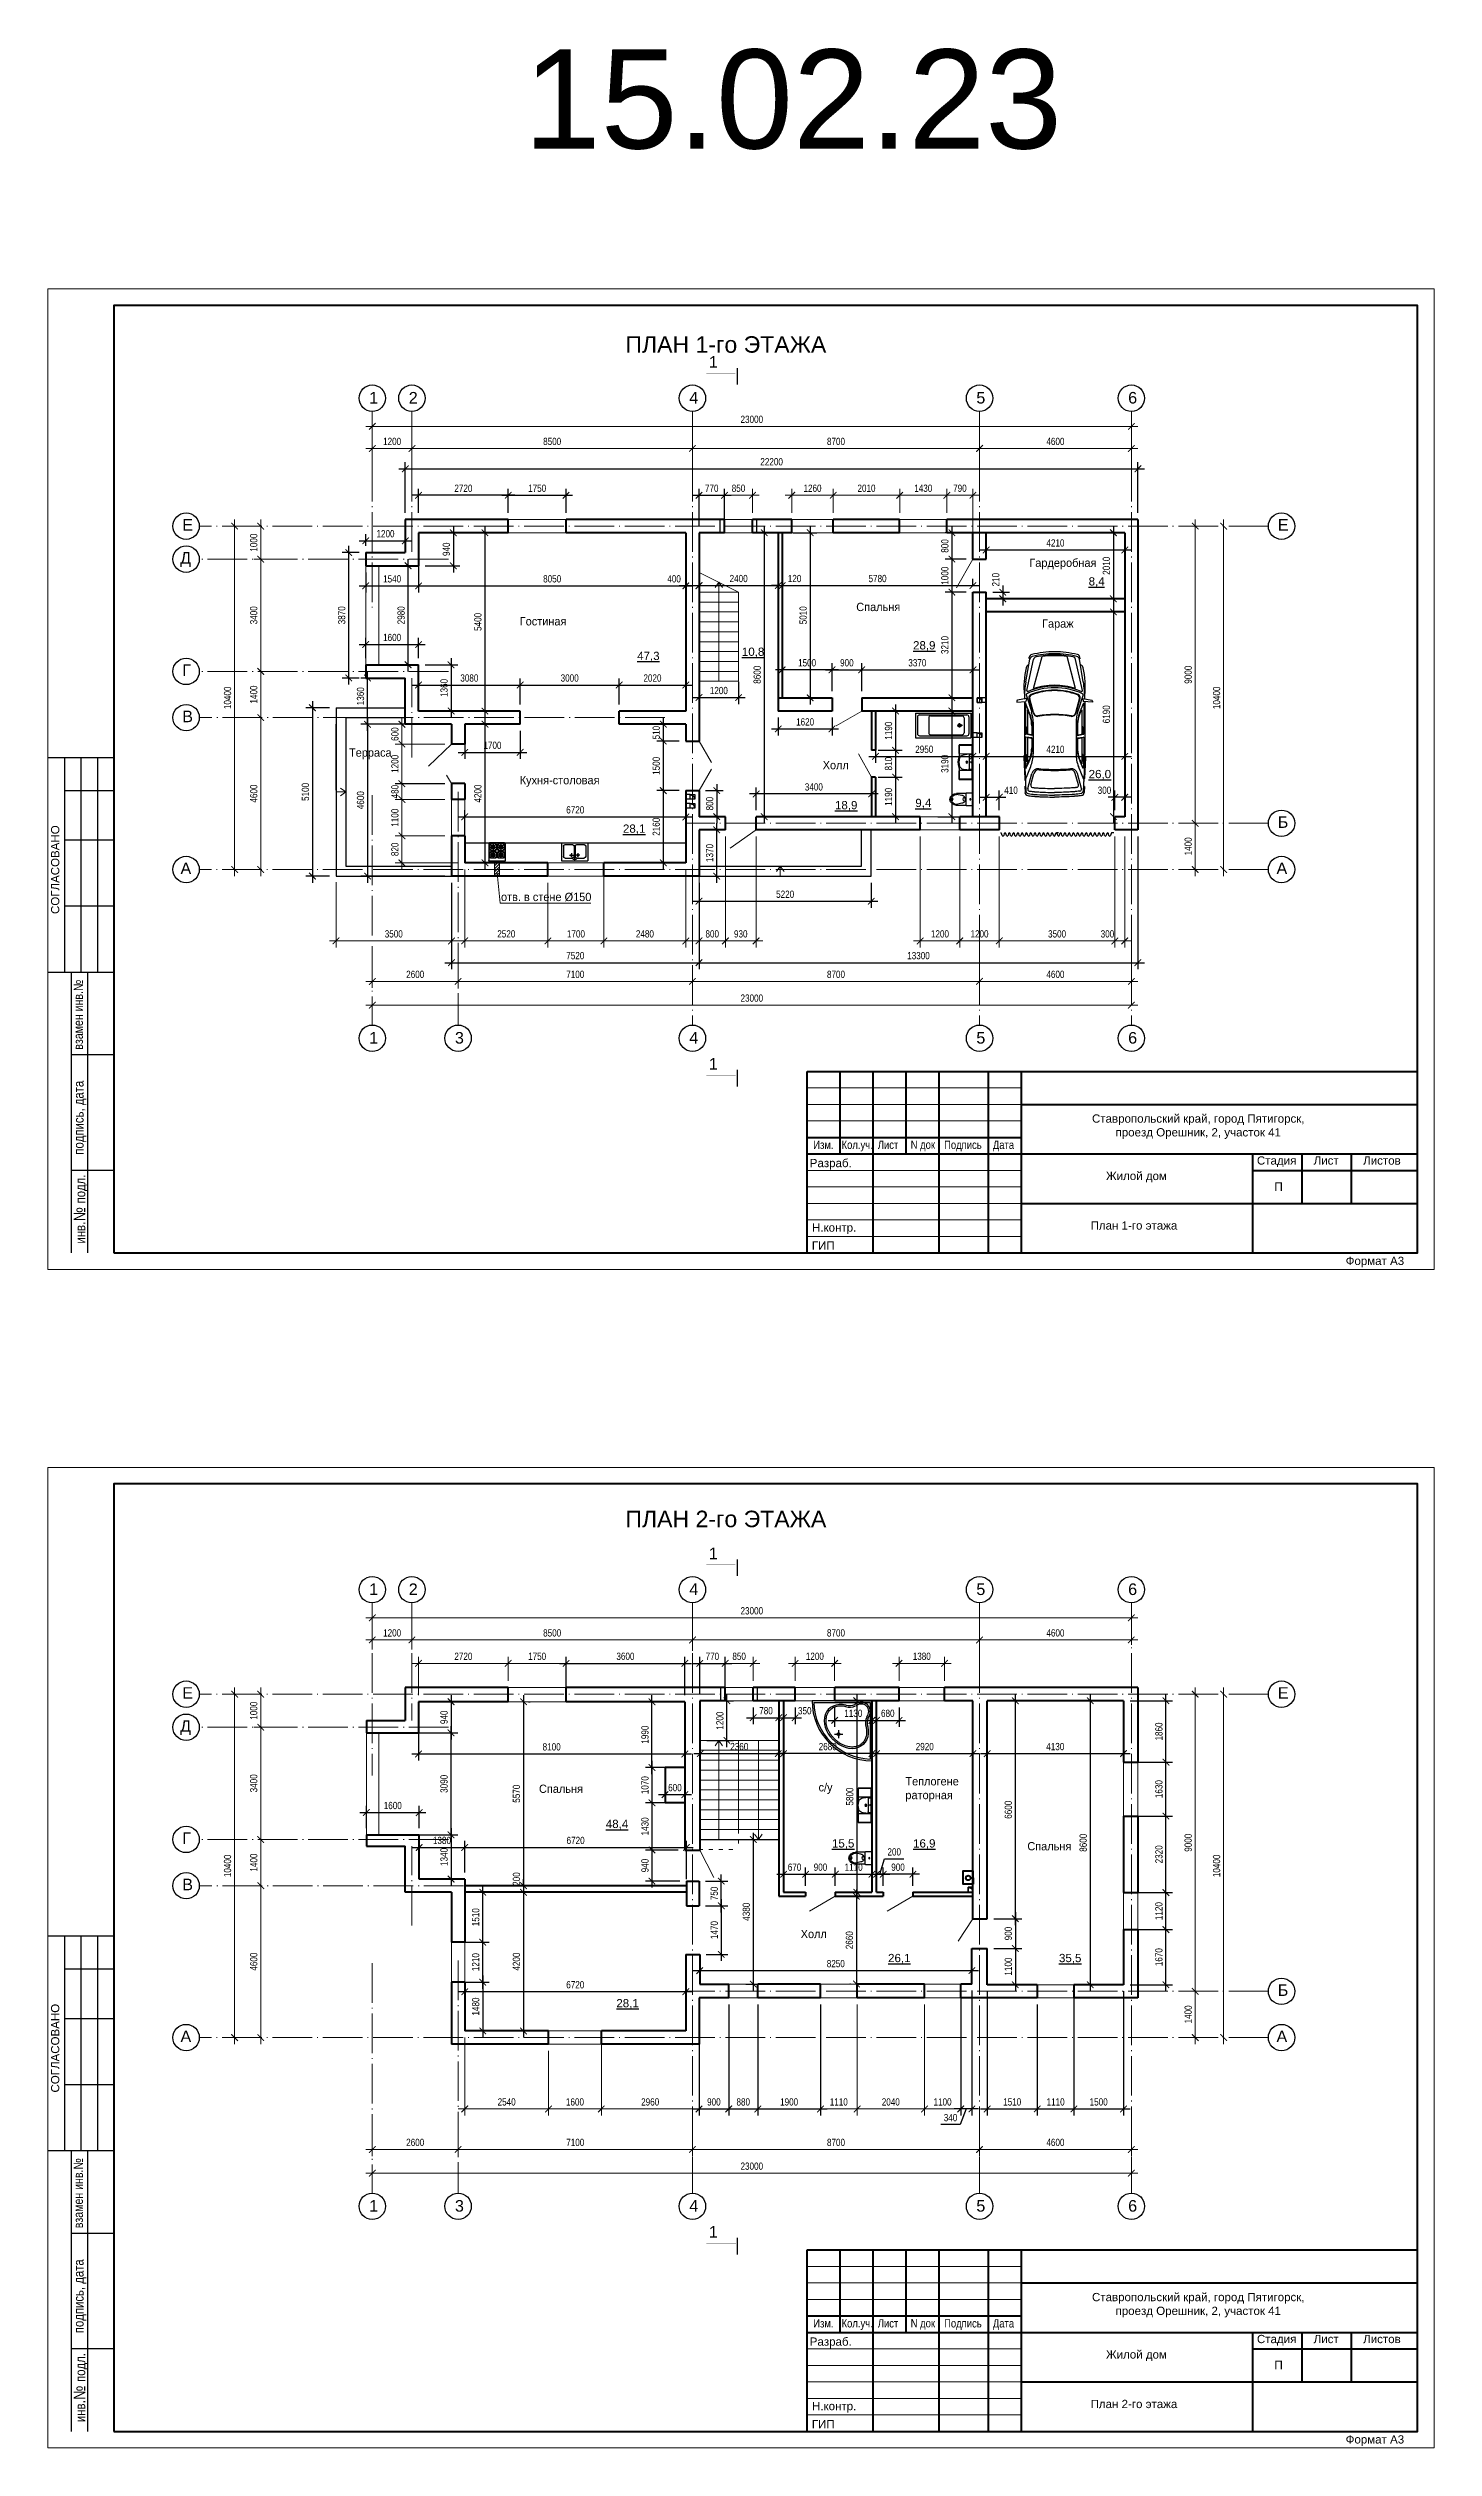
# Model space of a CAD drawing. Extents: x 4838367 to 4880367, y 1370221 to 1442915.
import ezdxf
from ezdxf.enums import TextEntityAlignment as Align

# ---------------------------------------------------------------- set-up
doc = ezdxf.new("R2010")
doc.units = 0
doc.header["$MEASUREMENT"] = 0
doc.linetypes.add('ACAD_ISO03W100', pattern=[30, 12, -18])
doc.linetypes.add('ACAD_ISO04W100', pattern=[30.5, 24, -3, 0.5, -3])
doc.layers.get('0').update_dxf_attribs({"linetype": 'CONTINUOUS'})
doc.layers.get('DEFPOINTS').update_dxf_attribs({"linetype": 'CONTINUOUS'})
for name, color, linetype in [('RAZMER', 5, 'CONTINUOUS'), ('SANTEH', 30, 'CONTINUOUS'), ('АР0-1_255-01_ОЬОР', 255, 'CONTINUOUS'), ('АР0-6_132-01_ВЫН', 132, 'CONTINUOUS'), ('АР1-3_210-10', 210, 'CONTINUOUS'), ('АР2-0_121-02_ТЕКСТ', 121, 'CONTINUOUS'), ('АР2-0_121-03_ТЕКСТ', 121, 'CONTINUOUS'), ('АР2-1_7-03', 7, 'CONTINUOUS'), ('АР2-6_1-03_КРЕП', 1, 'CONTINUOUS'), ('АР2-7_3-03_МАРК', 3, 'CONTINUOUS'), ('АР2-8_41-04_ПРГ', 41, 'CONTINUOUS'), ('АР2-8_43-04_ПРГ', 43, 'CONTINUOUS'), ('АР3-2_251_ГРАН', 251, 'CONTINUOUS'), ('ОСИ', 30, 'ACAD_ISO04W100'), ('площ', 1, 'CONTINUOUS')]:
    doc.layers.add(name, color=color, linetype=linetype)
for name, color, linetype, lineweight in [('tekst', 150, 'CONTINUOUS', 13), ('двери', 180, 'CONTINUOUS', 18), ('каркас', 10, 'CONTINUOUS', 25), ('кирпич', 221, 'CONTINUOUS', 40), ('ЛЕСТНИ', 150, 'CONTINUOUS', 18), ('наименование помещений', 151, 'CONTINUOUS', 9), ('окна', 120, 'CONTINUOUS', 15), ('осевые размеры', 80, 'CONTINUOUS', 9), ('перегородки', 43, 'CONTINUOUS', 40), ('размеры внутрен', 133, 'CONTINUOUS', 25), ('стены', 7, 'CONTINUOUS', 60), ('Текст', 110, 'CONTINUOUS', 25), ('текст13', 131, 'CONTINUOUS', 13)]:
    doc.layers.add(name, color=color, linetype=linetype, lineweight=lineweight)
doc.layers.get('АР3-2_251_ГРАН').off()
doc.styles.add('AR-125', font='arial.ttf', dxfattribs={"height": 125})
doc.styles.add('AR220M100', font='arial.ttf', dxfattribs={"width": 0.8, "height": 220})
doc.styles.add('AR250', font='arial.ttf', dxfattribs={"height": 250})
doc.styles.add('N200', font='times.ttf', dxfattribs={"height": 200})
doc.dimstyles.new('100', dxfattribs={"dimtxt": 1, "dimasz": 200, "dimexe": 200, "dimexo": 200, "dimgap": 100, "dimtad": 1, "dimdec": 0, "dimrnd": 1, "dimzin": 13, "dimdsep": 46, "dimtxsty": 'AR220M100', "dimblk1": 'ARCHTICK', "dimblk2": 'ARCHTICK', "dimsah": 1, "dimcen": 100, "dimdle": 200, "dimclrd": 256, "dimclre": 256, "dimclrt": 256, "dimadec": 0, "dimazin": 0, "dimtfac": 1, "dimtdec": 0, "dimtofl": 0, "dimtmove": 1, "dimatfit": 3, "dimldrblk": 'ARCHTICK', "dimfxl": 200, "dimtolj": 1, "dimtzin": 13, "dimlwd": -1, "dimlwe": -1, "dimarcsym": 0})

msp = doc.modelspace()

# ---------------------------------------------------------------- texts
at = {"layer": 'АР2-0_121-02_ТЕКСТ', "style": 'AR-125'}
for s, height, p in [('15.02.23', 3000, (4852785.5, 1439869.8)), ('ПЛАН 1-го ЭТАЖА', 500, (4855864.5, 1433684.3)), ('ПЛАН 2-го ЭТАЖА', 500, (4855864.5, 1398111.2))]:
    msp.add_text(s, height=height, dxfattribs=at).set_placement(p)
at = {"layer": 'АР2-0_121-02_ТЕКСТ', "linetype": 'Continuous', "ltscale": 8, "style": 'AR-125'}
for p in [(4875524.8, 1408298.2), (4875524.8, 1372601.8)]:
    msp.add_text('П', height=260, dxfattribs=at).set_placement(p)
at = {"layer": 'АР2-7_3-03_МАРК', "style": 'AR250'}
for p in [(4858395, 1433231.8), (4858395, 1411972.1), (4858395, 1397142.7), (4858395, 1376593)]:
    msp.add_text('1', height=350, dxfattribs=at).set_placement(p)
at = {"layer": 'наименование помещений', "char_height": 250, "attachment_point": 1, "style": 'N200'}
for s, insert, width in [('{\\fArial|b0|i0|c204|p34;\\W0.95;Гардеробная}', (4868105, 1427447.4), 3136.259), ('{\\fArial|b0|i0|c204|p34;\\W0.95;Гостиная}', (4852662.2, 1425675), 5598.51), ('{\\fArial|b0|i0|c204|p34;\\W0.95;Спальня}', (4862859.3, 1426109.5), 5598.51), ('{\\fArial|b0|i0|c204|p34;\\W0.95;Гараж}', (4868490.4, 1425606.3), 1596.013), ('{\\fArial|b0|i0|c204|p34;\\W0.95;Терраса}', (4847489.3, 1421699.2), 1436.427), ('\\pxqc;{\\fArial|b0|i0|c204|p34;\\W0.95;Холл}', (4861426.8, 1421319.2), 1623.877), ('{\\fArial|b0|i0|c204|p34;\\W0.95;Кухня-столовая}', (4852662.2, 1420863.2), 5598.51), ('{\\fArial|b0|i0|c204|p34;\\W0.95;отв. в стене %%C150}', (4852094.2, 1417326), 5598.51), ('{\\fArial|b0|i0|c204|p34;\\W0.95;Спальня}', (4853245.7, 1390314.1), 5598.51), ('{\\fArial|b0|i0|c204|p34;\\W0.95;с/у}', (4861717.2, 1390358.6), 5598.51), ('{\\fArial|b0|i0|c204|p34;\\W0.95;Теплогене\\Pраторная}', (4864348.2, 1390539.8), 5598.51), ('{\\fArial|b0|i0|c204|p34;\\W0.95;Спальня}', (4868044.8, 1388574), 5598.51), ('\\pxqc;{\\fArial|b0|i0|c204|p34;\\W0.95;Холл}', (4860760.8, 1385915), 1623.877)]:
    msp.add_mtext(s, dxfattribs=dict(at, insert=insert, width=width))
at = {"layer": 'ОСИ', "linetype": 'ByBlock', "ltscale": 40, "char_height": 350, "width": 1538.276, "attachment_point": 1, "style": 'AR-125'}
for s, insert in [('1', (4848098.4, 1432496)), ('2', (4849298.4, 1432496)), ('4', (4857798.4, 1432496)), ('5', (4866498.4, 1432496)), ('6', (4871098.4, 1432496)), ('Е', (4842438.3, 1428644)), ('Е', (4875633.5, 1428644)), ('Д', (4842373.4, 1427644)), ('Г', (4842436.2, 1424244)), ('В', (4842436.2, 1422844)), ('Б', (4875631.4, 1419644)), ('А', (4842382.6, 1418244)), ('А', (4875593.6, 1418244)), ('1', (4848098.2, 1413108.9)), ('3', (4850698.4, 1413108.9)), ('4', (4857798.4, 1413108.9)), ('5', (4866498.4, 1413108.9)), ('6', (4871098.4, 1413108.9)), ('1', (4848098.4, 1396406.9)), ('2', (4849298.4, 1396406.9)), ('4', (4857798.4, 1396406.9)), ('5', (4866498.4, 1396406.9)), ('6', (4871098.4, 1396406.9)), ('Е', (4842438.3, 1393264.9)), ('Е', (4875633.5, 1393264.9)), ('Д', (4842373.4, 1392264.9)), ('Г', (4842436.2, 1388864.9)), ('В', (4842436.2, 1387464.9)), ('Б', (4875631.4, 1384264.9)), ('А', (4842382.6, 1382864.9)), ('А', (4875593.6, 1382864.9)), ('1', (4848098.2, 1377729.8)), ('3', (4850698.4, 1377729.8)), ('4', (4857798.4, 1377729.8)), ('5', (4866498.4, 1377729.8)), ('6', (4871098.4, 1377729.8))]:
    msp.add_mtext(s, dxfattribs=dict(at, insert=insert))
at = {"layer": 'площ', "char_height": 250, "attachment_point": 1, "style": 'AR-125'}
for s, insert, width in [('{\\L8,4}', (4869901.3, 1426884), 2114.217), ('{\\L28,9}', (4864580.2, 1424948.1), 2114.217), ('{\\L47,3}', (4856221, 1424627.7), 2114.217), ('{\\L10,8}', (4859394.1, 1424753.1), 2094.217), ('{\\L26,0}', (4869901.3, 1421048.4), 2114.217), ('{\\L18,9}', (4862214.6, 1420106.3), 2094.217), ('{\\L9,4}', (4864649, 1420174.6), 2114.217), ('{\\L28,1}', (4855789.5, 1419395.6), 2114.217), ('{\\L48,4}', (4855271, 1389248.6), 2114.217), ('{\\L15,5}', (4862123.5, 1388659), 2114.217), ('{\\L16,9}', (4864580.2, 1388659), 2114.217), ('{\\L26,1}', (4863823.7, 1385186.6), 2114.217), ('{\\L35,5}', (4869002.5, 1385186.6), 2114.217), ('{\\L28,1}', (4855589.5, 1383818.7), 2114.217)]:
    msp.add_mtext(s, dxfattribs=dict(at, insert=insert, width=width))
at = {"layer": 'текст13', "linetype": 'Continuous', "ltscale": 8, "style": 'AR-125'}
for s, p in [('Разраб.', (4861450.2, 1409016)), ('ГИП ', (4861514, 1406516.3)), ('Н.контр.', (4861520.8, 1407062.2)), ('Разраб.', (4861450.2, 1373319.5)), ('ГИП ', (4861514, 1370819.9)), ('Н.контр.', (4861520.8, 1371365.7))]:
    msp.add_text(s, height=250, dxfattribs=at).set_placement(p)
at = {"layer": 'текст13', "style": 'AR-125'}
for s, p in [('Стадия', (4875598.4, 1409093.2)), ('Лист', (4877098.4, 1409093.2)), ('Листов', (4878789.3, 1409093.2)), ('Стадия', (4875598.4, 1373396.7)), ('Лист', (4877098.4, 1373396.7)), ('Листов', (4878789.3, 1373396.7))]:
    msp.add_text(s, height=250, dxfattribs=at).set_placement(p, align=Align.CENTER)
at = {"layer": 'текст13', "linetype": 'Continuous', "ltscale": 8, "style": 'AR-125'}
for p in [(4878575.6, 1406302.9), (4878575.6, 1370606.5)]:
    msp.add_text('Формат А3', height=250, dxfattribs=at).set_placement(p, align=Align.TOP_CENTER)
at = {"layer": 'текст13', "char_height": 249.76, "width": 2945.426, "attachment_point": 1, "rotation": 90}
for insert in [(4838460.1, 1416684.4), (4838460.1, 1380988)]:
    msp.add_mtext('{\\fArial|b0|i0|c204|p34;СОГЛАСОВАНО}', dxfattribs=dict(at, insert=insert))
at = {"layer": 'текст13', "linetype": 'Continuous', "ltscale": 8, "width": 8133.207, "attachment_point": 1, "rotation": 90}
for s, insert, char_height in [('{\\fArial Narrow|b0|i0|c204|p34;взамен инв.№}', (4839146, 1412574.4), 280), ('{\\fArial Narrow|b0|i0|c204|p34;подпись, дата}', (4839146, 1409394.4), 300), ('{\\fArial Narrow|b0|i0|c204|p34;инв\\H1.167x;.№ \\H0.8569x;подл.}', (4839146, 1406700.4), 300), ('{\\fArial Narrow|b0|i0|c204|p34;взамен инв.№}', (4839146, 1376878), 280), ('{\\fArial Narrow|b0|i0|c204|p34;подпись, дата}', (4839146, 1373698), 300), ('{\\fArial Narrow|b0|i0|c204|p34;инв\\H1.167x;.№ \\H0.8569x;подл.}', (4839146, 1371003.9), 300)]:
    msp.add_mtext(s, dxfattribs=dict(at, insert=insert, char_height=char_height))
at = {"layer": 'текст13', "linetype": 'Continuous', "ltscale": 8, "char_height": 250, "attachment_point": 5, "style": 'AR-125'}
for s, insert, width in [('{\\fArial|b0|i0|c204|p34;Ставропольский край, город Пятигорск, проезд Орешник, 2, участок 41}', (4873223.1, 1410242.8), 7012.052), ('{\\fArial|b0|i0|c204|p34;Жилой дом}', (4871350, 1408714.2), 7012.052), ('План 1-го этажа ', (4871274.7, 1407248.8), 5371.298), ('{\\fArial|b0|i0|c204|p34;Ставропольский край, город Пятигорск, проезд Орешник, 2, участок 41}', (4873223.1, 1374546.4), 7012.052), ('{\\fArial|b0|i0|c204|p34;Жилой дом}', (4871350, 1373017.8), 7012.052), ('План 2-го этажа ', (4871274.7, 1371552.4), 5371.298)]:
    msp.add_mtext(s, dxfattribs=dict(at, insert=insert, width=width))
at = {"layer": 'текст13', "char_height": 250, "style": 'AR250'}
for s, insert, width, attachment_point in [('{\\fArial Narrow|b0|i0|c204|p34;Изм.}', (4861863.3, 1409818.5), 598.636, 2), ('{\\fArial Narrow|b0|i0|c204|p34;Кол.уч}.', (4862415, 1409819.6), 921.692, 1), ('{\\fArial Narrow|b0|i0|c204|p34;Лист}', (4863822.3, 1409818.7), 607.094, 2), ('{\\fArial Narrow|b0|i0|c204|p34;N док}', (4864877.8, 1409822.2), 1250.465, 2), ('{\\fArial Narrow|b0|i0|c204|p34;Подпись}', (4866091, 1409818.5), 1111.869, 2), ('{\\fArial Narrow|b0|i0|c204|p34;Дата}', (4867321.2, 1409817.7), 627.967, 2), ('{\\fArial Narrow|b0|i0|c204|p34;Изм.}', (4861863.3, 1374122.1), 598.636, 2), ('{\\fArial Narrow|b0|i0|c204|p34;Кол.уч}.', (4862415, 1374123.2), 921.692, 1), ('{\\fArial Narrow|b0|i0|c204|p34;Лист}', (4863822.3, 1374122.3), 607.094, 2), ('{\\fArial Narrow|b0|i0|c204|p34;N док}', (4864877.8, 1374125.7), 1250.465, 2), ('{\\fArial Narrow|b0|i0|c204|p34;Подпись}', (4866091, 1374122.1), 1111.869, 2), ('{\\fArial Narrow|b0|i0|c204|p34;Дата}', (4867321.2, 1374121.3), 627.967, 2)]:
    msp.add_mtext(s, dxfattribs=dict(at, insert=insert, width=width, attachment_point=attachment_point))

# ---------------------------------------------------------------- blocks, each defined once
blk = doc.blocks.new('_ARCHTICK')
at = {"color": 0, "linetype": 'ByBlock', "const_width": 0.15}
blk.add_lwpolyline([(-0.5, -0.5), (0.5, 0.5)], dxfattribs=at)
blk = doc.blocks.new('*D12')
at = {"layer": 'DEFPOINTS', "color": 0, "transparency": 16777216}
for p in [(4866795, 1422229), (4870995, 1422229), (4870995, 1421459)]:
    blk.add_point(p, dxfattribs=at)
at = {"layer": 'АР2-0_121-03_ТЕКСТ', "transparency": 16777216}
for p, q in [((4866795, 1422029), (4866795, 1421259)), ((4870995, 1422029), (4870995, 1421259)), ((4866595, 1421459), (4871195, 1421459))]:
    blk.add_line(p, q, dxfattribs=at)
at = {"layer": 'АР2-0_121-03_ТЕКСТ', "transparency": 16777216, "xscale": 200, "yscale": 200, "zscale": 200, "rotation": 180}
blk.add_blockref('_ARCHTICK', (4866795, 1421459), dxfattribs=at)
at = {"layer": 'АР2-0_121-03_ТЕКСТ', "transparency": 16777216, "xscale": 200, "yscale": 200, "zscale": 200}
blk.add_blockref('_ARCHTICK', (4870995, 1421459), dxfattribs=at)
at = {"layer": 'АР2-0_121-03_ТЕКСТ', "transparency": 16777216, "insert": (4868895, 1421671), "char_height": 220, "attachment_point": 5, "style": 'AR220M100'}
blk.add_mtext('\\A1;4210', dxfattribs=at)
blk = doc.blocks.new('*D13')
at = {"layer": 'DEFPOINTS', "color": 0, "transparency": 16777216}
for p in [(4867195, 1419232), (4870695, 1419232), (4870695, 1415869)]:
    blk.add_point(p, dxfattribs=at)
at = {"layer": 'текст13', "transparency": 16777216}
for p, q in [((4867195, 1419032), (4867195, 1415669)), ((4870695, 1419032), (4870695, 1415669)), ((4866995, 1415869), (4870895, 1415869))]:
    blk.add_line(p, q, dxfattribs=at)
at = {"layer": 'текст13', "transparency": 16777216, "xscale": 200, "yscale": 200, "zscale": 200, "rotation": 180}
blk.add_blockref('_ARCHTICK', (4867195, 1415869), dxfattribs=at)
at = {"layer": 'текст13', "transparency": 16777216, "xscale": 200, "yscale": 200, "zscale": 200}
blk.add_blockref('_ARCHTICK', (4870695, 1415869), dxfattribs=at)
at = {"layer": 'текст13', "transparency": 16777216, "insert": (4868945, 1416081), "char_height": 220, "attachment_point": 5, "style": 'AR220M100'}
blk.add_mtext('\\A1;3500', dxfattribs=at)
blk = doc.blocks.new('A$C058E5511')
at = {"layer": 'АР0-1_255-01_ОЬОР'}
for p, q in [((60, 810), (1740, 810)), ((60, 810), (60, 60)), ((180, 750), (1620, 750)), ((1740, 810), (1740, 60)), ((60, 60), (1740, 60)), ((120, 690), (120, 180)), ((180, 120), (1620, 120)), ((460, 660), (460, 210)), ((520, 720), (1470, 720)), ((520, 150), (1470, 150)), ((1488, 435), (1328, 435)), ((1397, 369), (1397, 503)), ((1530, 660), (1530, 210)), ((1680, 690), (1680, 180))]:
    blk.add_line(p, q, dxfattribs=at)
blk.add_circle((1397, 435), 50, dxfattribs=at)
for centre, start, end in [((180, 690), 90, 180), ((1620, 690), 0, 90), ((180, 180), 180, 270), ((520, 660), 90, 180), ((520, 210), 180, 270), ((1470, 660), 0, 90), ((1470, 210), 270, 0), ((1620, 180), 270, 0)]:
    blk.add_arc(centre, 60, start, end, dxfattribs=at)
blk = doc.blocks.new('A$C051A4A38')
at = {"layer": 'SANTEH'}
for p, q in [((18, 493), (18, 205)), ((84, 361), (48, 205)), ((316, 361), (352, 205)), ((382, 493), (382, 205))]:
    blk.add_line(p, q, dxfattribs=at)
blk.add_lwpolyline([(377, 700), (23, 700, 0.414214), (0, 677), (0, 516, 0.414214), (23, 493), (377, 493, 0.414214), (400, 516), (400, 677, 0.414214)], format="xyb", close=True, dxfattribs=at)
for points in [[(200, 471, 0.046371), (169, 463, 0.088923), (125, 439, 0.104957), (94, 402, 0.120011), (84, 361, 0.120011)], [(201, 41, -0.049911), (183, 43, -0.063732), (169, 48, -0.103622), (158, 56, -0.177768), (155, 64, -0.177768), (158, 71, -0.103622), (169, 80, -0.063732), (183, 84, -0.049911), (201, 86, -0.049911)], [(200, 471, -0.046371), (231, 463, -0.088923), (275, 439, -0.104957), (306, 402, -0.120011), (316, 361, -0.120011)], [(201, 41, 0.049911), (220, 43, 0.063732), (234, 48, 0.103622), (245, 56, 0.177768), (247, 64, 0.177768), (245, 71, 0.103622), (234, 80, 0.063732), (220, 84, 0.049911), (201, 86, 0.049911)]]:
    blk.add_lwpolyline(points, format="xyb", dxfattribs=at)
for radius in [17.2, 5.75]:
    blk.add_circle((200, 620), radius, dxfattribs=at)
for centre, radius, start, end in [((225, 205), 207, 180, 263.16375), ((225, 205), 177, 180, 261.99664), ((203, 493), 87.7, 218.01019, 270.90409), ((175, 205), 177, 278.00336, 0), ((175, 205), 207, 276.83625, 0), ((206, 493), 87.7, 269.09591, 321.98981)]:
    blk.add_arc(centre, radius, start, end, dxfattribs=at)
blk = doc.blocks.new('*D14')
at = {"layer": 'DEFPOINTS', "color": 0, "transparency": 16777216}
for p in [(4848195, 1415589), (4850795, 1415589), (4850795, 1414643)]:
    blk.add_point(p, dxfattribs=at)
at = {"layer": 'осевые размеры', "transparency": 16777216}
for p, q in [((4848195, 1415389), (4848195, 1414443)), ((4850795, 1415389), (4850795, 1414443)), ((4847995, 1414643), (4850995, 1414643))]:
    blk.add_line(p, q, dxfattribs=at)
at = {"layer": 'осевые размеры', "transparency": 16777216, "xscale": 200, "yscale": 200, "zscale": 200, "rotation": 180}
blk.add_blockref('_ARCHTICK', (4848195, 1414643), dxfattribs=at)
at = {"layer": 'осевые размеры', "transparency": 16777216, "xscale": 200, "yscale": 200, "zscale": 200}
blk.add_blockref('_ARCHTICK', (4850795, 1414643), dxfattribs=at)
at = {"layer": 'осевые размеры', "transparency": 16777216, "insert": (4849495, 1414855), "char_height": 220, "attachment_point": 5, "style": 'AR220M100'}
blk.add_mtext('\\A1;2600', dxfattribs=at)
blk = doc.blocks.new('*D15')
at = {"layer": 'DEFPOINTS', "color": 0, "transparency": 16777216}
for p in [(4850795, 1414754), (4857895, 1414754), (4857895, 1414643)]:
    blk.add_point(p, dxfattribs=at)
at = {"layer": 'осевые размеры', "transparency": 16777216}
for p, q in [((4850595, 1414643), (4858095, 1414643)), ((4850795, 1414554), (4850795, 1414443)), ((4857895, 1414554), (4857895, 1414443))]:
    blk.add_line(p, q, dxfattribs=at)
at = {"layer": 'осевые размеры', "transparency": 16777216, "xscale": 200, "yscale": 200, "zscale": 200, "rotation": 180}
blk.add_blockref('_ARCHTICK', (4850795, 1414643), dxfattribs=at)
at = {"layer": 'осевые размеры', "transparency": 16777216, "xscale": 200, "yscale": 200, "zscale": 200}
blk.add_blockref('_ARCHTICK', (4857895, 1414643), dxfattribs=at)
at = {"layer": 'осевые размеры', "transparency": 16777216, "insert": (4854345, 1414855), "char_height": 220, "attachment_point": 5, "style": 'AR220M100'}
blk.add_mtext('\\A1;7100', dxfattribs=at)
blk = doc.blocks.new('*D16')
at = {"layer": 'DEFPOINTS', "color": 0, "transparency": 16777216}
for p in [(4873130, 1419432), (4873345, 1419432), (4873345, 1418032)]:
    blk.add_point(p, dxfattribs=at)
at = {"layer": 'осевые размеры', "transparency": 16777216}
for p, q in [((4873145, 1419432), (4872930, 1419432)), ((4873130, 1417832), (4873130, 1419632)), ((4873145, 1418032), (4872930, 1418032))]:
    blk.add_line(p, q, dxfattribs=at)
at = {"layer": 'осевые размеры', "transparency": 16777216, "xscale": 200, "yscale": 200, "zscale": 200}
for p, rotation in [((4873130, 1419432), 90), ((4873130, 1418032), 270)]:
    blk.add_blockref('_ARCHTICK', p, dxfattribs=dict(at, rotation=rotation))
at = {"layer": 'осевые размеры', "transparency": 16777216, "insert": (4872918, 1418732), "char_height": 220, "attachment_point": 5, "rotation": 90, "style": 'AR220M100'}
blk.add_mtext('\\A1;1400', dxfattribs=at)
blk = doc.blocks.new('*D17')
at = {"layer": 'DEFPOINTS', "color": 0, "transparency": 16777216}
for p in [(4873130, 1428432), (4873130, 1428432), (4873130, 1419432)]:
    blk.add_point(p, dxfattribs=at)
at = {"layer": 'осевые размеры', "transparency": 16777216}
blk.add_line((4873130, 1419232), (4873130, 1428632), dxfattribs=at)
at = {"layer": 'осевые размеры', "transparency": 16777216, "xscale": 200, "yscale": 200, "zscale": 200}
for p, rotation in [((4873130, 1428432), 90), ((4873130, 1419432), 270)]:
    blk.add_blockref('_ARCHTICK', p, dxfattribs=dict(at, rotation=rotation))
at = {"layer": 'осевые размеры', "transparency": 16777216, "insert": (4872918, 1423932), "char_height": 220, "attachment_point": 5, "rotation": 90, "style": 'AR220M100'}
blk.add_mtext('\\A1;9000', dxfattribs=at)
blk = doc.blocks.new('*D18')
at = {"layer": 'DEFPOINTS', "color": 0, "transparency": 16777216}
for p in [(4844631, 1427432), (4844814, 1427432), (4844631, 1424032)]:
    blk.add_point(p, dxfattribs=at)
at = {"layer": 'осевые размеры', "transparency": 16777216}
for p, q in [((4844814, 1423832), (4844814, 1427632)), ((4844831, 1427432), (4845014, 1427432)), ((4844831, 1424032), (4845014, 1424032))]:
    blk.add_line(p, q, dxfattribs=at)
at = {"layer": 'осевые размеры', "transparency": 16777216, "xscale": 200, "yscale": 200, "zscale": 200}
for p, rotation in [((4844814, 1427432), 90), ((4844814, 1424032), 270)]:
    blk.add_blockref('_ARCHTICK', p, dxfattribs=dict(at, rotation=rotation))
at = {"layer": 'осевые размеры', "transparency": 16777216, "insert": (4844602, 1425732), "char_height": 220, "attachment_point": 5, "rotation": 90, "style": 'AR220M100'}
blk.add_mtext('\\A1;3400', dxfattribs=at)
blk = doc.blocks.new('*D19')
at = {"layer": 'DEFPOINTS', "color": 0, "transparency": 16777216}
for p in [(4844814, 1428432), (4845014, 1428432), (4845014, 1427432)]:
    blk.add_point(p, dxfattribs=at)
at = {"layer": 'осевые размеры', "transparency": 16777216}
for p, q in [((4844814, 1427232), (4844814, 1428632)), ((4844814, 1428432), (4844614, 1428432)), ((4844814, 1427432), (4844614, 1427432))]:
    blk.add_line(p, q, dxfattribs=at)
at = {"layer": 'осевые размеры', "transparency": 16777216, "xscale": 200, "yscale": 200, "zscale": 200}
for p, rotation in [((4844814, 1428432), 90), ((4844814, 1427432), 270)]:
    blk.add_blockref('_ARCHTICK', p, dxfattribs=dict(at, rotation=rotation))
at = {"layer": 'осевые размеры', "transparency": 16777216, "insert": (4844602, 1427932), "char_height": 220, "attachment_point": 5, "rotation": 90, "style": 'AR220M100'}
blk.add_mtext('\\A1;1000', dxfattribs=at)
blk = doc.blocks.new('*D20')
at = {"layer": 'DEFPOINTS', "color": 0, "transparency": 16777216}
for p in [(4844814, 1424032), (4844814, 1422632), (4844814, 1422632)]:
    blk.add_point(p, dxfattribs=at)
at = {"layer": 'осевые размеры', "transparency": 16777216}
blk.add_line((4844814, 1424232), (4844814, 1422432), dxfattribs=at)
at = {"layer": 'осевые размеры', "transparency": 16777216, "xscale": 200, "yscale": 200, "zscale": 200}
for p, rotation in [((4844814, 1424032), 90), ((4844814, 1422632), 270)]:
    blk.add_blockref('_ARCHTICK', p, dxfattribs=dict(at, rotation=rotation))
at = {"layer": 'осевые размеры', "transparency": 16777216, "insert": (4844602, 1423332), "char_height": 220, "attachment_point": 5, "rotation": 90, "style": 'AR220M100'}
blk.add_mtext('\\A1;1400', dxfattribs=at)
blk = doc.blocks.new('*D21')
at = {"layer": 'DEFPOINTS', "color": 0, "transparency": 16777216}
for p in [(4844814, 1422632), (4844814, 1418032), (4844814, 1418032)]:
    blk.add_point(p, dxfattribs=at)
at = {"layer": 'осевые размеры', "transparency": 16777216}
blk.add_line((4844814, 1422832), (4844814, 1417832), dxfattribs=at)
at = {"layer": 'осевые размеры', "transparency": 16777216, "xscale": 200, "yscale": 200, "zscale": 200}
for p, rotation in [((4844814, 1422632), 90), ((4844814, 1418032), 270)]:
    blk.add_blockref('_ARCHTICK', p, dxfattribs=dict(at, rotation=rotation))
at = {"layer": 'осевые размеры', "transparency": 16777216, "insert": (4844602, 1420332), "char_height": 220, "attachment_point": 5, "rotation": 90, "style": 'AR220M100'}
blk.add_mtext('\\A1;4600', dxfattribs=at)
blk = doc.blocks.new('*D22')
at = {"layer": 'DEFPOINTS', "color": 0, "transparency": 16777216}
for p in [(4844070, 1428432), (4844021, 1418032), (4844070, 1418032)]:
    blk.add_point(p, dxfattribs=at)
at = {"layer": 'осевые размеры', "transparency": 16777216}
for p, q in [((4844021, 1428632), (4844021, 1417832)), ((4843870, 1428432), (4843821, 1428432)), ((4843870, 1418032), (4843821, 1418032))]:
    blk.add_line(p, q, dxfattribs=at)
at = {"layer": 'осевые размеры', "transparency": 16777216, "xscale": 200, "yscale": 200, "zscale": 200}
for p, rotation in [((4844021, 1428432), 90), ((4844021, 1418032), 270)]:
    blk.add_blockref('_ARCHTICK', p, dxfattribs=dict(at, rotation=rotation))
at = {"layer": 'осевые размеры', "transparency": 16777216, "insert": (4843809, 1423232), "char_height": 220, "attachment_point": 5, "rotation": 90, "style": 'AR220M100'}
blk.add_mtext('\\A1;10400', dxfattribs=at)
blk = doc.blocks.new('*D23')
at = {"layer": 'DEFPOINTS', "color": 0, "transparency": 16777216}
for p in [(4871195, 1413923), (4848195, 1413795), (4871195, 1413795)]:
    blk.add_point(p, dxfattribs=at)
at = {"layer": 'осевые размеры', "transparency": 16777216}
for p, q in [((4847995, 1413923), (4871395, 1413923)), ((4848195, 1413995), (4848195, 1414123)), ((4871195, 1413995), (4871195, 1414123))]:
    blk.add_line(p, q, dxfattribs=at)
at = {"layer": 'осевые размеры', "transparency": 16777216, "xscale": 200, "yscale": 200, "zscale": 200, "rotation": 180}
blk.add_blockref('_ARCHTICK', (4848195, 1413923), dxfattribs=at)
at = {"layer": 'осевые размеры', "transparency": 16777216, "xscale": 200, "yscale": 200, "zscale": 200}
blk.add_blockref('_ARCHTICK', (4871195, 1413923), dxfattribs=at)
at = {"layer": 'осевые размеры', "transparency": 16777216, "insert": (4859695, 1414135), "char_height": 220, "attachment_point": 5, "style": 'AR220M100'}
blk.add_mtext('\\A1;23000', dxfattribs=at)
blk = doc.blocks.new('*D24')
at = {"layer": 'DEFPOINTS', "color": 0, "transparency": 16777216}
for p in [(4866595, 1415919), (4871195, 1415919), (4871195, 1414643)]:
    blk.add_point(p, dxfattribs=at)
at = {"layer": 'осевые размеры', "transparency": 16777216}
for p, q in [((4866595, 1415719), (4866595, 1414443)), ((4871195, 1415719), (4871195, 1414443)), ((4866395, 1414643), (4871395, 1414643))]:
    blk.add_line(p, q, dxfattribs=at)
at = {"layer": 'осевые размеры', "transparency": 16777216, "xscale": 200, "yscale": 200, "zscale": 200, "rotation": 180}
blk.add_blockref('_ARCHTICK', (4866595, 1414643), dxfattribs=at)
at = {"layer": 'осевые размеры', "transparency": 16777216, "xscale": 200, "yscale": 200, "zscale": 200}
blk.add_blockref('_ARCHTICK', (4871195, 1414643), dxfattribs=at)
at = {"layer": 'осевые размеры', "transparency": 16777216, "insert": (4868895, 1414855), "char_height": 220, "attachment_point": 5, "style": 'AR220M100'}
blk.add_mtext('\\A1;4600', dxfattribs=at)
blk = doc.blocks.new('*D25')
at = {"layer": 'DEFPOINTS', "color": 0, "transparency": 16777216}
for p in [(4849395, 1430785), (4848195, 1429586), (4849395, 1429586)]:
    blk.add_point(p, dxfattribs=at)
at = {"layer": 'осевые размеры', "transparency": 16777216}
for p, q in [((4847995, 1430785), (4849595, 1430785)), ((4848195, 1429786), (4848195, 1430985)), ((4849395, 1429786), (4849395, 1430985))]:
    blk.add_line(p, q, dxfattribs=at)
at = {"layer": 'осевые размеры', "transparency": 16777216, "xscale": 200, "yscale": 200, "zscale": 200, "rotation": 180}
blk.add_blockref('_ARCHTICK', (4848195, 1430785), dxfattribs=at)
at = {"layer": 'осевые размеры', "transparency": 16777216, "xscale": 200, "yscale": 200, "zscale": 200}
blk.add_blockref('_ARCHTICK', (4849395, 1430785), dxfattribs=at)
at = {"layer": 'осевые размеры', "transparency": 16777216, "insert": (4848795, 1430997), "char_height": 220, "attachment_point": 5, "style": 'AR220M100'}
blk.add_mtext('\\A1;1200', dxfattribs=at)
blk = doc.blocks.new('*D26')
at = {"layer": 'DEFPOINTS', "color": 0, "transparency": 16777216}
for p in [(4849395, 1430785), (4857895, 1430785), (4857895, 1430785)]:
    blk.add_point(p, dxfattribs=at)
at = {"layer": 'осевые размеры', "transparency": 16777216}
blk.add_line((4849195, 1430785), (4858095, 1430785), dxfattribs=at)
at = {"layer": 'осевые размеры', "transparency": 16777216, "xscale": 200, "yscale": 200, "zscale": 200, "rotation": 180}
blk.add_blockref('_ARCHTICK', (4849395, 1430785), dxfattribs=at)
at = {"layer": 'осевые размеры', "transparency": 16777216, "xscale": 200, "yscale": 200, "zscale": 200}
blk.add_blockref('_ARCHTICK', (4857895, 1430785), dxfattribs=at)
at = {"layer": 'осевые размеры', "transparency": 16777216, "insert": (4853645, 1430997), "char_height": 220, "attachment_point": 5, "style": 'AR220M100'}
blk.add_mtext('\\A1;8500', dxfattribs=at)
blk = doc.blocks.new('*D27')
at = {"layer": 'DEFPOINTS', "color": 0, "transparency": 16777216}
for p in [(4866595, 1430785), (4857895, 1429546), (4866595, 1429363)]:
    blk.add_point(p, dxfattribs=at)
at = {"layer": 'осевые размеры', "transparency": 16777216}
for p, q in [((4857695, 1430785), (4866795, 1430785)), ((4857895, 1429746), (4857895, 1430985)), ((4866595, 1429563), (4866595, 1430985))]:
    blk.add_line(p, q, dxfattribs=at)
at = {"layer": 'осевые размеры', "transparency": 16777216, "xscale": 200, "yscale": 200, "zscale": 200, "rotation": 180}
blk.add_blockref('_ARCHTICK', (4857895, 1430785), dxfattribs=at)
at = {"layer": 'осевые размеры', "transparency": 16777216, "xscale": 200, "yscale": 200, "zscale": 200}
blk.add_blockref('_ARCHTICK', (4866595, 1430785), dxfattribs=at)
at = {"layer": 'осевые размеры', "transparency": 16777216, "insert": (4862245, 1430997), "char_height": 220, "attachment_point": 5, "style": 'AR220M100'}
blk.add_mtext('\\A1;8700', dxfattribs=at)
blk = doc.blocks.new('*D28')
at = {"layer": 'DEFPOINTS', "color": 0, "transparency": 16777216}
for p in [(4871195, 1430785), (4866595, 1429547), (4871195, 1429731)]:
    blk.add_point(p, dxfattribs=at)
at = {"layer": 'осевые размеры', "transparency": 16777216}
for p, q in [((4866395, 1430785), (4871395, 1430785)), ((4866595, 1429747), (4866595, 1430985)), ((4871195, 1429931), (4871195, 1430985))]:
    blk.add_line(p, q, dxfattribs=at)
at = {"layer": 'осевые размеры', "transparency": 16777216, "xscale": 200, "yscale": 200, "zscale": 200, "rotation": 180}
blk.add_blockref('_ARCHTICK', (4866595, 1430785), dxfattribs=at)
at = {"layer": 'осевые размеры', "transparency": 16777216, "xscale": 200, "yscale": 200, "zscale": 200}
blk.add_blockref('_ARCHTICK', (4871195, 1430785), dxfattribs=at)
at = {"layer": 'осевые размеры', "transparency": 16777216, "insert": (4868895, 1430997), "char_height": 220, "attachment_point": 5, "style": 'AR220M100'}
blk.add_mtext('\\A1;4600', dxfattribs=at)
blk = doc.blocks.new('*D29')
at = {"layer": 'DEFPOINTS', "color": 0, "transparency": 16777216}
for p in [(4848195, 1431541), (4871195, 1431541), (4871195, 1431454)]:
    blk.add_point(p, dxfattribs=at)
at = {"layer": 'осевые размеры', "transparency": 16777216}
for p, q in [((4847995, 1431454), (4871395, 1431454)), ((4848195, 1431341), (4848195, 1431254)), ((4871195, 1431341), (4871195, 1431254))]:
    blk.add_line(p, q, dxfattribs=at)
at = {"layer": 'осевые размеры', "transparency": 16777216, "xscale": 200, "yscale": 200, "zscale": 200, "rotation": 180}
blk.add_blockref('_ARCHTICK', (4848195, 1431454), dxfattribs=at)
at = {"layer": 'осевые размеры', "transparency": 16777216, "xscale": 200, "yscale": 200, "zscale": 200}
blk.add_blockref('_ARCHTICK', (4871195, 1431454), dxfattribs=at)
at = {"layer": 'осевые размеры', "transparency": 16777216, "insert": (4859695, 1431666), "char_height": 220, "attachment_point": 5, "style": 'AR220M100'}
blk.add_mtext('\\A1;23000', dxfattribs=at)
blk = doc.blocks.new('*D30')
at = {"layer": 'DEFPOINTS', "color": 0, "transparency": 16777216}
for p in [(4857895, 1415286), (4866595, 1415286), (4866595, 1414643)]:
    blk.add_point(p, dxfattribs=at)
at = {"layer": 'осевые размеры', "transparency": 16777216}
for p, q in [((4857695, 1414643), (4866795, 1414643)), ((4857895, 1415086), (4857895, 1414443)), ((4866595, 1415086), (4866595, 1414443))]:
    blk.add_line(p, q, dxfattribs=at)
at = {"layer": 'осевые размеры', "transparency": 16777216, "xscale": 200, "yscale": 200, "zscale": 200, "rotation": 180}
blk.add_blockref('_ARCHTICK', (4857895, 1414643), dxfattribs=at)
at = {"layer": 'осевые размеры', "transparency": 16777216, "xscale": 200, "yscale": 200, "zscale": 200}
blk.add_blockref('_ARCHTICK', (4866595, 1414643), dxfattribs=at)
at = {"layer": 'осевые размеры', "transparency": 16777216, "insert": (4862245, 1414855), "char_height": 220, "attachment_point": 5, "style": 'AR220M100'}
blk.add_mtext('\\A1;8700', dxfattribs=at)
blk = doc.blocks.new('*D31')
at = {"layer": 'DEFPOINTS', "color": 0, "transparency": 16777216}
for p in [(4873990, 1428432), (4873991, 1428432), (4873990, 1418032)]:
    blk.add_point(p, dxfattribs=at)
at = {"layer": 'осевые размеры', "transparency": 16777216}
for p, q in [((4873991, 1417832), (4873991, 1428632)), ((4874190, 1428432), (4874191, 1428432)), ((4874190, 1418032), (4874191, 1418032))]:
    blk.add_line(p, q, dxfattribs=at)
at = {"layer": 'осевые размеры', "transparency": 16777216, "xscale": 200, "yscale": 200, "zscale": 200}
for p, rotation in [((4873991, 1428432), 90), ((4873991, 1418032), 270)]:
    blk.add_blockref('_ARCHTICK', p, dxfattribs=dict(at, rotation=rotation))
at = {"layer": 'осевые размеры', "transparency": 16777216, "insert": (4873779, 1423232), "char_height": 220, "attachment_point": 5, "rotation": 90, "style": 'AR220M100'}
blk.add_mtext('\\A1;10400', dxfattribs=at)
blk = doc.blocks.new('*D32')
at = {"layer": 'DEFPOINTS', "color": 0, "transparency": 16777216}
for p in [(4849595, 1427432), (4857695, 1427432), (4857695, 1426623)]:
    blk.add_point(p, dxfattribs=at)
at = {"layer": 'АР2-0_121-03_ТЕКСТ', "transparency": 16777216}
for p, q in [((4849595, 1427232), (4849595, 1426423)), ((4857695, 1427232), (4857695, 1426423)), ((4849395, 1426623), (4857895, 1426623))]:
    blk.add_line(p, q, dxfattribs=at)
at = {"layer": 'АР2-0_121-03_ТЕКСТ', "transparency": 16777216, "xscale": 200, "yscale": 200, "zscale": 200, "rotation": 180}
blk.add_blockref('_ARCHTICK', (4849595, 1426623), dxfattribs=at)
at = {"layer": 'АР2-0_121-03_ТЕКСТ', "transparency": 16777216, "xscale": 200, "yscale": 200, "zscale": 200}
blk.add_blockref('_ARCHTICK', (4857695, 1426623), dxfattribs=at)
at = {"layer": 'АР2-0_121-03_ТЕКСТ', "transparency": 16777216, "insert": (4853645, 1426835), "char_height": 220, "attachment_point": 5, "style": 'AR220M100'}
blk.add_mtext('\\A1;8050', dxfattribs=at)
blk = doc.blocks.new('*D33')
at = {"layer": 'DEFPOINTS', "color": 0, "transparency": 16777216}
for p in [(4851557, 1428232), (4851557, 1422832), (4851608, 1422832)]:
    blk.add_point(p, dxfattribs=at)
at = {"layer": 'размеры внутрен', "transparency": 16777216}
for p, q in [((4851608, 1428432), (4851608, 1422632)), ((4851757, 1428232), (4851808, 1428232)), ((4851757, 1422832), (4851808, 1422832))]:
    blk.add_line(p, q, dxfattribs=at)
at = {"layer": 'размеры внутрен', "transparency": 16777216, "xscale": 200, "yscale": 200, "zscale": 200}
for p, rotation in [((4851608, 1428232), 90), ((4851608, 1422832), 270)]:
    blk.add_blockref('_ARCHTICK', p, dxfattribs=dict(at, rotation=rotation))
at = {"layer": 'размеры внутрен', "transparency": 16777216, "insert": (4851395, 1425532), "char_height": 220, "attachment_point": 5, "rotation": 90, "style": 'AR220M100'}
blk.add_mtext('\\A1;5400', dxfattribs=at)
blk = doc.blocks.new('*D34')
at = {"layer": 'DEFPOINTS', "color": 0, "transparency": 16777216}
for p in [(4851608, 1422432), (4851608, 1418232), (4851608, 1418232)]:
    blk.add_point(p, dxfattribs=at)
at = {"layer": 'размеры внутрен', "transparency": 16777216}
for p, q in [((4851608, 1422632), (4851608, 1418032)), ((4851408, 1422432), (4851408, 1422432)), ((4851408, 1418232), (4851408, 1418232))]:
    blk.add_line(p, q, dxfattribs=at)
at = {"layer": 'размеры внутрен', "transparency": 16777216, "xscale": 200, "yscale": 200, "zscale": 200}
for p, rotation in [((4851608, 1422432), 90), ((4851608, 1418232), 270)]:
    blk.add_blockref('_ARCHTICK', p, dxfattribs=dict(at, rotation=rotation))
at = {"layer": 'размеры внутрен', "transparency": 16777216, "insert": (4851395, 1420332), "char_height": 220, "attachment_point": 5, "rotation": 90, "style": 'AR220M100'}
blk.add_mtext('\\A1;4200', dxfattribs=at)
blk = doc.blocks.new('*D35')
at = {"layer": 'DEFPOINTS', "color": 0, "transparency": 16777216}
for p in [(4857695, 1419625), (4850995, 1418232), (4857695, 1418232)]:
    blk.add_point(p, dxfattribs=at)
at = {"layer": 'АР2-0_121-03_ТЕКСТ', "transparency": 16777216}
for p, q in [((4850995, 1418432), (4850995, 1419825)), ((4857695, 1418432), (4857695, 1419825)), ((4850795, 1419625), (4857895, 1419625))]:
    blk.add_line(p, q, dxfattribs=at)
at = {"layer": 'АР2-0_121-03_ТЕКСТ', "transparency": 16777216, "xscale": 200, "yscale": 200, "zscale": 200, "rotation": 180}
blk.add_blockref('_ARCHTICK', (4850995, 1419625), dxfattribs=at)
at = {"layer": 'АР2-0_121-03_ТЕКСТ', "transparency": 16777216, "xscale": 200, "yscale": 200, "zscale": 200}
blk.add_blockref('_ARCHTICK', (4857695, 1419625), dxfattribs=at)
at = {"layer": 'АР2-0_121-03_ТЕКСТ', "transparency": 16777216, "insert": (4854345, 1419837), "char_height": 220, "attachment_point": 5, "style": 'AR220M100'}
blk.add_mtext('\\A1;6720', dxfattribs=at)
blk = doc.blocks.new('*D36')
at = {"layer": 'DEFPOINTS', "color": 0, "transparency": 16777216}
for p in [(4869598, 1428232), (4870462, 1426232), (4870651, 1426232)]:
    blk.add_point(p, dxfattribs=at)
at = {"layer": 'АР2-0_121-03_ТЕКСТ', "transparency": 16777216}
for p, q in [((4869798, 1428232), (4870851, 1428232)), ((4870651, 1428432), (4870651, 1426032)), ((4870662, 1426232), (4870851, 1426232))]:
    blk.add_line(p, q, dxfattribs=at)
at = {"layer": 'АР2-0_121-03_ТЕКСТ', "transparency": 16777216, "xscale": 200, "yscale": 200, "zscale": 200}
for p, rotation in [((4870651, 1428232), 90), ((4870651, 1426232), 270)]:
    blk.add_blockref('_ARCHTICK', p, dxfattribs=dict(at, rotation=rotation))
at = {"layer": 'АР2-0_121-03_ТЕКСТ', "transparency": 16777216, "insert": (4870439, 1427232), "char_height": 220, "attachment_point": 5, "rotation": 90, "style": 'AR220M100'}
blk.add_mtext('\\A1;2010', dxfattribs=at)
blk = doc.blocks.new('*D37')
at = {"layer": 'DEFPOINTS', "color": 0, "transparency": 16777216}
for p in [(4870851, 1425832), (4870498, 1419632), (4870651, 1419632)]:
    blk.add_point(p, dxfattribs=at)
at = {"layer": 'АР2-0_121-03_ТЕКСТ', "transparency": 16777216}
for p, q in [((4870651, 1425832), (4870451, 1425832)), ((4870651, 1426032), (4870651, 1419432)), ((4870698, 1419632), (4870851, 1419632))]:
    blk.add_line(p, q, dxfattribs=at)
at = {"layer": 'АР2-0_121-03_ТЕКСТ', "transparency": 16777216, "xscale": 200, "yscale": 200, "zscale": 200}
for p, rotation in [((4870651, 1425832), 90), ((4870651, 1419632), 270)]:
    blk.add_blockref('_ARCHTICK', p, dxfattribs=dict(at, rotation=rotation))
at = {"layer": 'АР2-0_121-03_ТЕКСТ', "transparency": 16777216, "insert": (4870439, 1422732), "char_height": 220, "attachment_point": 5, "rotation": 90, "style": 'AR220M100'}
blk.add_mtext('\\A1;6190', dxfattribs=at)
blk = doc.blocks.new('A$C0CDC5867')
at = {"layer": 'АР0-1_255-01_ОЬОР'}
for p, q in [((565, 4008), (594, 4645)), ((588, 4061), (631, 5020)), ((595, 4882), (603, 5060)), ((595, 4882), (624, 4869)), ((615, 4668), (777, 4274)), ((685, 4945), (811, 4491)), ((777, 4837), (874, 4485)), ((2223, 4837), (2126, 4485)), ((2315, 4945), (2189, 4491)), ((2385, 4668), (2223, 4274)), ((2412, 4061), (2369, 5020)), ((2405, 4882), (2376, 4869)), ((2405, 4882), (2397, 5060)), ((2435, 4008), (2406, 4645)), ((585, 2313), (585, 3927)), ((615, 3994), (631, 4341)), ((615, 3399), (615, 3992)), ((631, 4341), (729, 4128)), ((644, 4112), (666, 4119)), ((644, 3912), (644, 4112)), ((644, 3912), (666, 3921)), ((666, 3921), (666, 4119)), ((678, 3422), (678, 4195)), ((806, 3435), (806, 3708)), ((821, 3422), (821, 3708)), ((851, 2935), (851, 3895)), ((2149, 2935), (2149, 3895)), ((2179, 3422), (2179, 3708)), ((2194, 3435), (2194, 3708)), ((2369, 4341), (2271, 4128)), ((2322, 3422), (2322, 4195)), ((2334, 3921), (2334, 4119)), ((2356, 4112), (2334, 4119)), ((2356, 3912), (2334, 3921)), ((2356, 3912), (2356, 4112)), ((2385, 3994), (2369, 4341)), ((2385, 3399), (2385, 3992)), ((2415, 2313), (2415, 3927)), ((615, 2353), (615, 3290)), ((809, 3338), (623, 3300)), ((813, 3412), (626, 3389)), ((644, 3280), (666, 3287)), ((644, 3080), (644, 3280)), ((644, 3080), (666, 3089)), ((666, 3089), (666, 3287)), ((678, 2559), (678, 3287)), ((794, 3320), (686, 3297)), ((798, 3426), (689, 3412)), ((806, 3046), (806, 3310)), ((821, 3046), (821, 3328)), ((2179, 3046), (2179, 3328)), ((2187, 3412), (2374, 3389)), ((2191, 3338), (2377, 3300)), ((2194, 3046), (2194, 3310)), ((2202, 3426), (2311, 3412)), ((2206, 3320), (2314, 3297)), ((2322, 2559), (2322, 3287)), ((2356, 3280), (2334, 3287)), ((2334, 3089), (2334, 3287)), ((2356, 3080), (2334, 3089)), ((2356, 3080), (2356, 3280)), ((2385, 2353), (2385, 3290)), ((351, 2328), (630, 2310)), ((351, 2295), (351, 2328)), ((646, 2216), (375, 2266)), ((743, 2658), (615, 2353)), ((646, 2216), (630, 2310)), ((639, 2108), (805, 2634)), ((846, 2650), (727, 2219)), ((861, 2646), (745, 2228)), ((2139, 2646), (2255, 2228)), ((2154, 2650), (2273, 2219)), ((2361, 2108), (2195, 2634)), ((2257, 2658), (2385, 2353)), ((2354, 2216), (2370, 2310)), ((2354, 2216), (2625, 2266)), ((2649, 2328), (2370, 2310)), ((2649, 2295), (2649, 2328)), ((630, 1716), (750, 1024)), ((656, 1970), (864, 1032)), ((863, 1911), (1119, 950)), ((2137, 1911), (1881, 950)), ((2344, 1970), (2136, 1032)), ((2370, 1716), (2250, 1024)), ((723, 1179), (692, 1204)), ((729, 1008), (753, 1014)), ((729, 1008), (734, 970)), ((2271, 1008), (2247, 1014)), ((2271, 1008), (2266, 970)), ((2277, 1179), (2308, 1204))]:
    blk.add_line(p, q, dxfattribs=at)
for centre, radius, start, end in [((702, 5055), 100, 96.68226, 177.44945), ((711, 5016), 80, 101.2102, 177.44945), ((2289, 5016), 80, 2.55055, 78.7898), ((2298, 5055), 100, 2.55055, 83.31774), ((743, 4638), 150, 147.07235, 177.44945), ((743, 4961), 60, 99.99132, 195.43369), ((835, 4853), 60, 96.50478, 195.43369), ((1004, 4544), 200, 195.43369, 274.78236), ((1019, 4525), 150, 195.43369, 274.64779), ((1500, -1390), 5755, 90, 94.78236), ((1500, -1390), 5785, 90, 94.64779), ((1500, -1390), 5785, 85.35221, 90), ((1500, -1390), 5755, 85.21764, 90), ((1981, 4525), 150, 265.35221, 344.56631), ((1996, 4544), 200, 265.21764, 344.56631), ((2165, 4853), 60, 344.56631, 83.49522), ((2257, 4961), 60, 344.56631, 80.00868), ((2257, 4638), 150, 2.55055, 32.92765), ((715, 4001), 150, 177.44945, 210.0349), ((3585, 3927), 3000, 177.44945, 180), ((645, 3992), 30, 177.44945, 180), ((-179, 3708), 985, 360, 29.61428), ((-179, 3708), 1000, 360, 24.80564), ((-149, 3895), 1000, 0, 22.28138), ((3149, 3895), 1000, 157.71862, 180), ((3179, 3708), 1000, 155.19436, 180), ((3179, 3708), 985, 150.38572, 180), ((2355, 3992), 30, 0, 2.55055), ((2355, 3992), 30, 0, 2.55055), ((-585, 3927), 3000, 0, 2.55055), ((2285, 4001), 150, 329.9651, 2.55055), ((625, 3399), 10, 180, 277.16828), ((625, 3290), 10, 101.63003, 180), ((688, 3422), 10, 180, 277.16828), ((688, 3287), 10, 101.63003, 180), ((-179, 3046), 985, 330.38572, 360), ((-179, 3046), 1000, 337.20532, 360), ((796, 3310), 10, 0, 101.63003), ((796, 3435), 10, 277.16828, 360), ((-149, 2935), 1000, 342.46152, 360), ((811, 3328), 10, 0, 101.63003), ((811, 3422), 10, 277.16828, 360), ((3149, 2935), 1000, 180, 197.53848), ((2189, 3422), 10, 180, 262.83172), ((2189, 3328), 10, 78.36997, 180), ((3179, 3046), 1000, 180, 202.79468), ((2204, 3435), 10, 180, 262.83172), ((2204, 3310), 10, 78.36997, 180), ((3179, 3046), 985, 180, 209.61428), ((2312, 3422), 10, 262.83172, 0), ((2312, 3287), 10, 360, 78.36997), ((2375, 3399), 10, 262.83172, 0), ((2375, 3290), 10, 0, 78.36997), ((381, 2295), 30, 180, 259.59196), ((3585, 2231), 3000, 180, 189.89299), ((823, 2192), 100, 164.52181, 248.54733), ((841, 2201), 100, 164.52181, 248.96897), ((991, 2610), 150, 88.50199, 164.52181), ((991, 2610), 135, 88.50199, 164.52181), ((1500, 5687), 2986, 260.20426, 270), ((1500, 5687), 2971, 260.20426, 270), ((1500, 5687), 2971, 270, 279.79574), ((1500, 5687), 2986, 270, 279.79574), ((2009, 2610), 150, 15.47819, 91.49801), ((2009, 2610), 135, 15.47819, 91.49801), ((2159, 2201), 100, 291.03103, 15.47819), ((2177, 2192), 100, 291.45267, 15.47819), ((-585, 2231), 3000, 350.10701, 0), ((2619, 2295), 30, 280.40804, 0), ((2845, 1840), 2275, 172.87674, 194.1023), ((667, 2099), 30, 162.46152, 245.86022), ((1500, 3957), 2066, 245.86022, 270), ((685, 1976), 30, 67.12031, 192.50229), ((1500, 3907), 2066, 247.12031, 270), ((1500, 3914), 1950, 248.54733, 270), ((1500, 3914), 1935, 248.96897, 270), ((1500, 4053), 2235, 253.42968, 270), ((1500, 3914), 1935, 270, 291.03103), ((1500, 3914), 1950, 270, 291.45267), ((1500, 3957), 2066, 270, 294.13978), ((1500, 3907), 2066, 270, 292.87969), ((1500, 4053), 2235, 270, 286.57032), ((2315, 1976), 30, 347.49771, 112.87969), ((2333, 2099), 30, 294.13978, 17.53848), ((155, 1840), 2275, 345.8977, 7.12326), ((784, 1322), 150, 194.1023, 232.2437), ((833, 984), 100, 188.08927, 255.74638), ((849, 1042), 100, 189.89299, 255.76497), ((1500, 3609), 2808, 255.74638, 270), ((1500, 3609), 2748, 255.76497, 270), ((961, 1054), 100, 192.50229, 258.26131), ((1500, 3647), 2748, 258.26131, 270), ((1500, 3671), 2748, 262.03065, 270), ((1500, 3647), 2748, 270, 281.73869), ((1500, 3671), 2748, 270, 277.96935), ((1500, 3609), 2748, 270, 284.23503), ((1500, 3609), 2808, 270, 284.25362), ((2039, 1054), 100, 281.73869, 347.49771), ((2151, 1042), 100, 284.23503, 350.10701), ((2167, 984), 100, 284.25362, 351.91073), ((2216, 1322), 150, 307.7563, 345.8977)]:
    blk.add_arc(centre, radius, start, end, dxfattribs=at)
for points, knots in [([(691, 5155), (710, 5159), (736, 5163), (787, 5170), (813, 5173), (849, 5176), (859, 5177), (875, 5179), (882, 5179), (894, 5180), (899, 5181), (910, 5182), (916, 5182), (933, 5183), (944, 5184), (977, 5187), (999, 5188), (1067, 5192), (1111, 5194), (1246, 5200), (1336, 5202), (1450, 5203), (1475, 5203), (1500, 5203)], [49.480325, 49.480325, 49.480325, 49.480325, 125.159882, 125.159882, 200.839438, 200.839438, 231.104884, 231.104884, 250.259496, 250.259496, 266.936422, 266.936422, 283.613348, 283.613348, 316.9672, 316.9672, 383.674903, 383.674903, 517.090311, 517.090311, 783.921127, 783.921127, 857.412186, 857.412186, 857.412186, 857.412186]), ([(695, 5095), (763, 5108), (1028, 5134), (1298, 5143), (1500, 5143)], [49.480325, 49.480325, 49.480325, 49.480325, 255.065598, 857.412186, 857.412186, 857.412186, 857.412186]), ([(2309, 5155), (2290, 5159), (2264, 5163), (2213, 5170), (2187, 5173), (2151, 5176), (2141, 5177), (2125, 5179), (2118, 5179), (2106, 5180), (2101, 5181), (2090, 5182), (2084, 5182), (2067, 5183), (2056, 5184), (2023, 5187), (2001, 5188), (1933, 5192), (1889, 5194), (1754, 5200), (1664, 5202), (1550, 5203), (1525, 5203), (1500, 5203)], [49.480325, 49.480325, 49.480325, 49.480325, 125.159882, 125.159882, 200.839438, 200.839438, 231.104884, 231.104884, 250.259496, 250.259496, 266.936422, 266.936422, 283.613348, 283.613348, 316.9672, 316.9672, 383.674903, 383.674903, 517.090311, 517.090311, 783.921127, 783.921127, 857.412186, 857.412186, 857.412186, 857.412186]), ([(2305, 5095), (2237, 5108), (1972, 5134), (1702, 5143), (1500, 5143)], [49.480325, 49.480325, 49.480325, 49.480325, 255.065598, 857.412186, 857.412186, 857.412186, 857.412186]), ([(733, 5021), (750, 5024), (767, 5026), (810, 5032), (835, 5035), (871, 5038), (882, 5039), (900, 5040), (906, 5041), (920, 5042), (927, 5043), (948, 5044), (962, 5045), (1004, 5048), (1032, 5050), (1115, 5054), (1172, 5057), (1318, 5062), (1409, 5063), (1500, 5063)], [73.367675, 73.367675, 73.367675, 73.367675, 129.69827, 129.69827, 209.916214, 209.916214, 243.075501, 243.075501, 264.365876, 264.365876, 285.656251, 285.656251, 328.237002, 328.237002, 413.398504, 413.398504, 583.721507, 583.721507, 857.412186, 857.412186, 857.412186, 857.412186]), ([(828, 4913), (838, 4914), (849, 4915), (866, 4917), (872, 4918), (885, 4919), (890, 4919), (902, 4920), (908, 4921), (926, 4922), (938, 4923), (963, 4925), (975, 4926), (1012, 4928), (1037, 4930), (1112, 4934), (1161, 4936), (1307, 4941), (1403, 4943), (1500, 4943)], [161.671722, 161.671722, 161.671722, 161.671722, 195.928842, 195.928842, 218.104641, 218.104641, 235.665276, 235.665276, 254.921627, 254.921627, 293.43433, 293.43433, 331.947032, 331.947032, 408.972438, 408.972438, 563.023249, 563.023249, 857.412186, 857.412186, 857.412186, 857.412186]), ([(2267, 5021), (2250, 5024), (2233, 5026), (2190, 5032), (2165, 5035), (2129, 5038), (2118, 5039), (2100, 5040), (2094, 5041), (2080, 5042), (2073, 5043), (2052, 5044), (2038, 5045), (1996, 5048), (1968, 5050), (1885, 5054), (1828, 5057), (1682, 5062), (1591, 5063), (1500, 5063)], [73.367675, 73.367675, 73.367675, 73.367675, 129.69827, 129.69827, 209.916214, 209.916214, 243.075501, 243.075501, 264.365876, 264.365876, 285.656251, 285.656251, 328.237002, 328.237002, 413.398504, 413.398504, 583.721507, 583.721507, 857.412186, 857.412186, 857.412186, 857.412186]), ([(2172, 4913), (2162, 4914), (2151, 4915), (2134, 4917), (2128, 4918), (2115, 4919), (2110, 4919), (2098, 4920), (2092, 4921), (2074, 4922), (2062, 4923), (2037, 4925), (2025, 4926), (1988, 4928), (1963, 4930), (1888, 4934), (1839, 4936), (1693, 4941), (1597, 4943), (1500, 4943)], [161.671722, 161.671722, 161.671722, 161.671722, 195.928842, 195.928842, 218.104641, 218.104641, 235.665276, 235.665276, 254.921627, 254.921627, 293.43433, 293.43433, 331.947032, 331.947032, 408.972438, 408.972438, 563.023249, 563.023249, 857.412186, 857.412186, 857.412186, 857.412186])]:
    blk.add_open_spline(points, degree=3, knots=knots, dxfattribs=at)
blk = doc.blocks.new('*D38')
at = {"layer": 'DEFPOINTS', "color": 0, "transparency": 16777216}
for p in [(4855675, 1423619), (4852675, 1422832), (4855675, 1422832)]:
    blk.add_point(p, dxfattribs=at)
at = {"layer": 'размеры внутрен', "transparency": 16777216}
for p, q in [((4852475, 1423619), (4855875, 1423619)), ((4852675, 1423032), (4852675, 1423819)), ((4855675, 1423032), (4855675, 1423819))]:
    blk.add_line(p, q, dxfattribs=at)
at = {"layer": 'размеры внутрен', "transparency": 16777216, "xscale": 200, "yscale": 200, "zscale": 200, "rotation": 180}
blk.add_blockref('_ARCHTICK', (4852675, 1423619), dxfattribs=at)
at = {"layer": 'размеры внутрен', "transparency": 16777216, "xscale": 200, "yscale": 200, "zscale": 200}
blk.add_blockref('_ARCHTICK', (4855675, 1423619), dxfattribs=at)
at = {"layer": 'размеры внутрен', "transparency": 16777216, "insert": (4854175, 1423831), "char_height": 220, "attachment_point": 5, "style": 'AR220M100'}
blk.add_mtext('\\A1;3000', dxfattribs=at)
blk = doc.blocks.new('*D39')
at = {"layer": 'DEFPOINTS', "color": 0, "transparency": 16777216}
for p in [(4858095, 1419232), (4858895, 1419232), (4858895, 1415869)]:
    blk.add_point(p, dxfattribs=at)
at = {"layer": 'текст13', "transparency": 16777216}
for p, q in [((4858095, 1419032), (4858095, 1415669)), ((4858895, 1419032), (4858895, 1415669)), ((4857895, 1415869), (4859095, 1415869))]:
    blk.add_line(p, q, dxfattribs=at)
at = {"layer": 'текст13', "transparency": 16777216, "xscale": 200, "yscale": 200, "zscale": 200, "rotation": 180}
blk.add_blockref('_ARCHTICK', (4858095, 1415869), dxfattribs=at)
at = {"layer": 'текст13', "transparency": 16777216, "xscale": 200, "yscale": 200, "zscale": 200}
blk.add_blockref('_ARCHTICK', (4858895, 1415869), dxfattribs=at)
at = {"layer": 'текст13', "transparency": 16777216, "insert": (4858495, 1416081), "char_height": 220, "attachment_point": 5, "style": 'AR220M100'}
blk.add_mtext('\\A1;800', dxfattribs=at)
blk = doc.blocks.new('*D40')
at = {"layer": 'DEFPOINTS', "color": 0, "transparency": 16777216}
for p in [(4855215, 1418232), (4857695, 1418232), (4855215, 1415869)]:
    blk.add_point(p, dxfattribs=at)
at = {"layer": 'текст13', "transparency": 16777216}
for p, q in [((4855215, 1418032), (4855215, 1415669)), ((4857695, 1418032), (4857695, 1415669)), ((4857895, 1415869), (4855015, 1415869))]:
    blk.add_line(p, q, dxfattribs=at)
at = {"layer": 'текст13', "transparency": 16777216, "xscale": 200, "yscale": 200, "zscale": 200, "rotation": 180}
blk.add_blockref('_ARCHTICK', (4855215, 1415869), dxfattribs=at)
at = {"layer": 'текст13', "transparency": 16777216, "xscale": 200, "yscale": 200, "zscale": 200}
blk.add_blockref('_ARCHTICK', (4857695, 1415869), dxfattribs=at)
at = {"layer": 'текст13', "transparency": 16777216, "insert": (4856455, 1416081), "char_height": 220, "attachment_point": 5, "style": 'AR220M100'}
blk.add_mtext('\\A1;2480', dxfattribs=at)
blk = doc.blocks.new('*D41')
at = {"layer": 'DEFPOINTS', "color": 0, "transparency": 16777216}
for p in [(4853515, 1417832), (4855215, 1417832), (4853515, 1415869)]:
    blk.add_point(p, dxfattribs=at)
at = {"layer": 'текст13', "transparency": 16777216}
for p, q in [((4853515, 1417632), (4853515, 1415669)), ((4855215, 1417632), (4855215, 1415669)), ((4855415, 1415869), (4853315, 1415869))]:
    blk.add_line(p, q, dxfattribs=at)
at = {"layer": 'текст13', "transparency": 16777216, "xscale": 200, "yscale": 200, "zscale": 200, "rotation": 180}
blk.add_blockref('_ARCHTICK', (4853515, 1415869), dxfattribs=at)
at = {"layer": 'текст13', "transparency": 16777216, "xscale": 200, "yscale": 200, "zscale": 200}
blk.add_blockref('_ARCHTICK', (4855215, 1415869), dxfattribs=at)
at = {"layer": 'текст13', "transparency": 16777216, "insert": (4854365, 1416081), "char_height": 220, "attachment_point": 5, "style": 'AR220M100'}
blk.add_mtext('\\A1;1700', dxfattribs=at)
blk = doc.blocks.new('*D42')
at = {"layer": 'DEFPOINTS', "color": 0, "transparency": 16777216}
for p in [(4850995, 1418232), (4853515, 1417832), (4853515, 1415869)]:
    blk.add_point(p, dxfattribs=at)
at = {"layer": 'текст13', "transparency": 16777216}
for p, q in [((4850995, 1418032), (4850995, 1415669)), ((4853515, 1417632), (4853515, 1415669)), ((4850795, 1415869), (4853715, 1415869))]:
    blk.add_line(p, q, dxfattribs=at)
at = {"layer": 'текст13', "transparency": 16777216, "xscale": 200, "yscale": 200, "zscale": 200, "rotation": 180}
blk.add_blockref('_ARCHTICK', (4850995, 1415869), dxfattribs=at)
at = {"layer": 'текст13', "transparency": 16777216, "xscale": 200, "yscale": 200, "zscale": 200}
blk.add_blockref('_ARCHTICK', (4853515, 1415869), dxfattribs=at)
at = {"layer": 'текст13', "transparency": 16777216, "insert": (4852255, 1416081), "char_height": 220, "attachment_point": 5, "style": 'AR220M100'}
blk.add_mtext('\\A1;2520', dxfattribs=at)
blk = doc.blocks.new('*D43')
at = {"layer": 'DEFPOINTS', "color": 0, "transparency": 16777216}
for p in [(4870695, 1419232), (4870995, 1419232), (4870995, 1415869)]:
    blk.add_point(p, dxfattribs=at)
at = {"layer": 'текст13', "transparency": 16777216}
for p, q in [((4870695, 1419032), (4870695, 1415669)), ((4870995, 1419032), (4870995, 1415669)), ((4870495, 1415869), (4871195, 1415869))]:
    blk.add_line(p, q, dxfattribs=at)
at = {"layer": 'текст13', "transparency": 16777216, "xscale": 200, "yscale": 200, "zscale": 200, "rotation": 180}
blk.add_blockref('_ARCHTICK', (4870695, 1415869), dxfattribs=at)
at = {"layer": 'текст13', "transparency": 16777216, "xscale": 200, "yscale": 200, "zscale": 200}
blk.add_blockref('_ARCHTICK', (4870995, 1415869), dxfattribs=at)
at = {"layer": 'текст13', "transparency": 16777216, "insert": (4870471, 1416081), "char_height": 220, "attachment_point": 5, "style": 'AR220M100'}
blk.add_mtext('\\A1;300', dxfattribs=at)
blk = doc.blocks.new('*D44')
at = {"layer": 'DEFPOINTS', "color": 0, "transparency": 16777216}
for p in [(4864796, 1419232), (4865995, 1419232), (4865995, 1415869)]:
    blk.add_point(p, dxfattribs=at)
at = {"layer": 'текст13', "transparency": 16777216}
for p, q in [((4864796, 1419032), (4864796, 1415669)), ((4865995, 1419032), (4865995, 1415669)), ((4864596, 1415869), (4866195, 1415869))]:
    blk.add_line(p, q, dxfattribs=at)
at = {"layer": 'текст13', "transparency": 16777216, "xscale": 200, "yscale": 200, "zscale": 200, "rotation": 180}
blk.add_blockref('_ARCHTICK', (4864796, 1415869), dxfattribs=at)
at = {"layer": 'текст13', "transparency": 16777216, "xscale": 200, "yscale": 200, "zscale": 200}
blk.add_blockref('_ARCHTICK', (4865995, 1415869), dxfattribs=at)
at = {"layer": 'текст13', "transparency": 16777216, "insert": (4865395, 1416081), "char_height": 220, "attachment_point": 5, "style": 'AR220M100'}
blk.add_mtext('\\A1;1200', dxfattribs=at)
blk = doc.blocks.new('*D45')
at = {"layer": 'DEFPOINTS', "color": 0, "transparency": 16777216}
for p in [(4858895, 1419232), (4859825, 1419232), (4859825, 1415869)]:
    blk.add_point(p, dxfattribs=at)
at = {"layer": 'текст13', "transparency": 16777216}
for p, q in [((4858895, 1419032), (4858895, 1415669)), ((4859825, 1419032), (4859825, 1415669)), ((4858695, 1415869), (4860025, 1415869))]:
    blk.add_line(p, q, dxfattribs=at)
at = {"layer": 'текст13', "transparency": 16777216, "xscale": 200, "yscale": 200, "zscale": 200, "rotation": 180}
blk.add_blockref('_ARCHTICK', (4858895, 1415869), dxfattribs=at)
at = {"layer": 'текст13', "transparency": 16777216, "xscale": 200, "yscale": 200, "zscale": 200}
blk.add_blockref('_ARCHTICK', (4859825, 1415869), dxfattribs=at)
at = {"layer": 'текст13', "transparency": 16777216, "insert": (4859360, 1416081), "char_height": 220, "attachment_point": 5, "style": 'AR220M100'}
blk.add_mtext('\\A1;930', dxfattribs=at)
blk = doc.blocks.new('*D46')
at = {"layer": 'DEFPOINTS', "color": 0, "transparency": 16777216}
for p in [(4865996, 1419232), (4867195, 1419232), (4867195, 1415869)]:
    blk.add_point(p, dxfattribs=at)
at = {"layer": 'текст13', "transparency": 16777216}
for p, q in [((4865996, 1419032), (4865996, 1415669)), ((4867195, 1419032), (4867195, 1415669)), ((4865796, 1415869), (4867395, 1415869))]:
    blk.add_line(p, q, dxfattribs=at)
at = {"layer": 'текст13', "transparency": 16777216, "xscale": 200, "yscale": 200, "zscale": 200, "rotation": 180}
blk.add_blockref('_ARCHTICK', (4865996, 1415869), dxfattribs=at)
at = {"layer": 'текст13', "transparency": 16777216, "xscale": 200, "yscale": 200, "zscale": 200}
blk.add_blockref('_ARCHTICK', (4867195, 1415869), dxfattribs=at)
at = {"layer": 'текст13', "transparency": 16777216, "insert": (4866595, 1416081), "char_height": 220, "attachment_point": 5, "style": 'AR220M100'}
blk.add_mtext('\\A1;1200', dxfattribs=at)
blk = doc.blocks.new('*D47')
at = {"layer": 'DEFPOINTS', "color": 0, "transparency": 16777216}
for p in [(4847995, 1427232), (4849280, 1427232), (4847995, 1424232)]:
    blk.add_point(p, dxfattribs=at)
at = {"layer": 'АР2-0_121-03_ТЕКСТ', "transparency": 16777216}
for p, q in [((4848195, 1427232), (4849480, 1427232)), ((4849280, 1424032), (4849280, 1427432)), ((4848195, 1424232), (4849480, 1424232))]:
    blk.add_line(p, q, dxfattribs=at)
at = {"layer": 'АР2-0_121-03_ТЕКСТ', "transparency": 16777216, "xscale": 200, "yscale": 200, "zscale": 200}
for p, rotation in [((4849280, 1427232), 90), ((4849280, 1424232), 270)]:
    blk.add_blockref('_ARCHTICK', p, dxfattribs=dict(at, rotation=rotation))
at = {"layer": 'АР2-0_121-03_ТЕКСТ', "transparency": 16777216, "insert": (4849068, 1425732), "char_height": 220, "attachment_point": 5, "rotation": 90, "style": 'AR220M100'}
blk.add_mtext('\\A1;2980', dxfattribs=at)
blk = doc.blocks.new('*D48')
at = {"layer": 'DEFPOINTS', "color": 0, "transparency": 16777216}
for p in [(4865605, 1429366), (4865605, 1428632), (4866395, 1427700)]:
    blk.add_point(p, dxfattribs=at)
at = {"layer": 'текст13', "transparency": 16777216}
for p, q in [((4866595, 1429366), (4865405, 1429366)), ((4865605, 1428832), (4865605, 1429566)), ((4866395, 1427900), (4866395, 1429566))]:
    blk.add_line(p, q, dxfattribs=at)
at = {"layer": 'текст13', "transparency": 16777216, "xscale": 200, "yscale": 200, "zscale": 200, "rotation": 180}
blk.add_blockref('_ARCHTICK', (4865605, 1429366), dxfattribs=at)
at = {"layer": 'текст13', "transparency": 16777216, "xscale": 200, "yscale": 200, "zscale": 200}
blk.add_blockref('_ARCHTICK', (4866395, 1429366), dxfattribs=at)
at = {"layer": 'текст13', "transparency": 16777216, "insert": (4866000, 1429579), "char_height": 220, "attachment_point": 5, "style": 'AR220M100'}
blk.add_mtext('\\A1;790', dxfattribs=at)
blk = doc.blocks.new('*D49')
at = {"layer": 'DEFPOINTS', "color": 0, "transparency": 16777216}
for p in [(4862164, 1429366), (4862164, 1428632), (4864175, 1428632)]:
    blk.add_point(p, dxfattribs=at)
at = {"layer": 'текст13', "transparency": 16777216}
for p, q in [((4864375, 1429366), (4861964, 1429366)), ((4862164, 1428832), (4862164, 1429566)), ((4864175, 1428832), (4864175, 1429566))]:
    blk.add_line(p, q, dxfattribs=at)
at = {"layer": 'текст13', "transparency": 16777216, "xscale": 200, "yscale": 200, "zscale": 200, "rotation": 180}
blk.add_blockref('_ARCHTICK', (4862164, 1429366), dxfattribs=at)
at = {"layer": 'текст13', "transparency": 16777216, "xscale": 200, "yscale": 200, "zscale": 200}
blk.add_blockref('_ARCHTICK', (4864175, 1429366), dxfattribs=at)
at = {"layer": 'текст13', "transparency": 16777216, "insert": (4863170, 1429579), "char_height": 220, "attachment_point": 5, "style": 'AR220M100'}
blk.add_mtext('\\A1;2010', dxfattribs=at)
blk = doc.blocks.new('*D50')
at = {"layer": 'DEFPOINTS', "color": 0, "transparency": 16777216}
for p in [(4864175, 1429366), (4864175, 1428632), (4865605, 1428632)]:
    blk.add_point(p, dxfattribs=at)
at = {"layer": 'текст13', "transparency": 16777216}
for p, q in [((4865805, 1429366), (4863975, 1429366)), ((4864175, 1428832), (4864175, 1429566)), ((4865605, 1428832), (4865605, 1429566))]:
    blk.add_line(p, q, dxfattribs=at)
at = {"layer": 'текст13', "transparency": 16777216, "xscale": 200, "yscale": 200, "zscale": 200, "rotation": 180}
blk.add_blockref('_ARCHTICK', (4864175, 1429366), dxfattribs=at)
at = {"layer": 'текст13', "transparency": 16777216, "xscale": 200, "yscale": 200, "zscale": 200}
blk.add_blockref('_ARCHTICK', (4865605, 1429366), dxfattribs=at)
at = {"layer": 'текст13', "transparency": 16777216, "insert": (4864890, 1429579), "char_height": 220, "attachment_point": 5, "style": 'AR220M100'}
blk.add_mtext('\\A1;1430', dxfattribs=at)
blk = doc.blocks.new('*D51')
at = {"layer": 'DEFPOINTS', "color": 0, "transparency": 16777216}
for p in [(4860904, 1429366), (4860904, 1428632), (4862164, 1428632)]:
    blk.add_point(p, dxfattribs=at)
at = {"layer": 'текст13', "transparency": 16777216}
for p, q in [((4862364, 1429366), (4860704, 1429366)), ((4860904, 1428832), (4860904, 1429566)), ((4862164, 1428832), (4862164, 1429566))]:
    blk.add_line(p, q, dxfattribs=at)
at = {"layer": 'текст13', "transparency": 16777216, "xscale": 200, "yscale": 200, "zscale": 200, "rotation": 180}
blk.add_blockref('_ARCHTICK', (4860904, 1429366), dxfattribs=at)
at = {"layer": 'текст13', "transparency": 16777216, "xscale": 200, "yscale": 200, "zscale": 200}
blk.add_blockref('_ARCHTICK', (4862164, 1429366), dxfattribs=at)
at = {"layer": 'текст13', "transparency": 16777216, "insert": (4861534, 1429579), "char_height": 220, "attachment_point": 5, "style": 'AR220M100'}
blk.add_mtext('\\A1;1260', dxfattribs=at)
blk = doc.blocks.new('*D52')
at = {"layer": 'DEFPOINTS', "color": 0, "transparency": 16777216}
for p in [(4849595, 1429366), (4849595, 1428632), (4852315, 1428632)]:
    blk.add_point(p, dxfattribs=at)
at = {"layer": 'АР2-0_121-03_ТЕКСТ', "transparency": 16777216}
for p, q in [((4852515, 1429366), (4849395, 1429366)), ((4849595, 1428832), (4849595, 1429566)), ((4852315, 1428832), (4852315, 1429566))]:
    blk.add_line(p, q, dxfattribs=at)
at = {"layer": 'АР2-0_121-03_ТЕКСТ', "transparency": 16777216, "xscale": 200, "yscale": 200, "zscale": 200, "rotation": 180}
blk.add_blockref('_ARCHTICK', (4849595, 1429366), dxfattribs=at)
at = {"layer": 'АР2-0_121-03_ТЕКСТ', "transparency": 16777216, "xscale": 200, "yscale": 200, "zscale": 200}
blk.add_blockref('_ARCHTICK', (4852315, 1429366), dxfattribs=at)
at = {"layer": 'АР2-0_121-03_ТЕКСТ', "transparency": 16777216, "insert": (4850955, 1429579), "char_height": 220, "attachment_point": 5, "style": 'AR220M100'}
blk.add_mtext('\\A1;2720', dxfattribs=at)
blk = doc.blocks.new('*D53')
at = {"layer": 'DEFPOINTS', "color": 0, "transparency": 16777216}
for p in [(4854065, 1429366), (4852315, 1428632), (4854065, 1428632)]:
    blk.add_point(p, dxfattribs=at)
at = {"layer": 'АР2-0_121-03_ТЕКСТ', "transparency": 16777216}
for p, q in [((4852115, 1429366), (4854265, 1429366)), ((4852315, 1428832), (4852315, 1429566)), ((4854065, 1428832), (4854065, 1429566))]:
    blk.add_line(p, q, dxfattribs=at)
at = {"layer": 'АР2-0_121-03_ТЕКСТ', "transparency": 16777216, "xscale": 200, "yscale": 200, "zscale": 200, "rotation": 180}
blk.add_blockref('_ARCHTICK', (4852315, 1429366), dxfattribs=at)
at = {"layer": 'АР2-0_121-03_ТЕКСТ', "transparency": 16777216, "xscale": 200, "yscale": 200, "zscale": 200}
blk.add_blockref('_ARCHTICK', (4854065, 1429366), dxfattribs=at)
at = {"layer": 'АР2-0_121-03_ТЕКСТ', "transparency": 16777216, "insert": (4853190, 1429579), "char_height": 220, "attachment_point": 5, "style": 'AR220M100'}
blk.add_mtext('\\A1;1750', dxfattribs=at)
blk = doc.blocks.new('*D54')
at = {"layer": 'DEFPOINTS', "color": 0, "transparency": 16777216}
for p in [(4849092, 1422432), (4850595, 1422432), (4850595, 1421832)]:
    blk.add_point(p, dxfattribs=at)
at = {"layer": 'текст13', "transparency": 16777216}
for p, q in [((4849092, 1421632), (4849092, 1422632)), ((4850395, 1422432), (4848892, 1422432)), ((4850395, 1421832), (4848892, 1421832))]:
    blk.add_line(p, q, dxfattribs=at)
at = {"layer": 'текст13', "transparency": 16777216, "xscale": 200, "yscale": 200, "zscale": 200}
for p, rotation in [((4849092, 1422432), 90), ((4849092, 1421832), 270)]:
    blk.add_blockref('_ARCHTICK', p, dxfattribs=dict(at, rotation=rotation))
at = {"layer": 'текст13', "transparency": 16777216, "insert": (4848880, 1422132), "char_height": 220, "attachment_point": 5, "rotation": 90, "style": 'AR220M100'}
blk.add_mtext('\\A1;600', dxfattribs=at)
blk = doc.blocks.new('*D55')
at = {"layer": 'DEFPOINTS', "color": 0, "transparency": 16777216}
for p in [(4850595, 1421832), (4849092, 1420632), (4850595, 1420632)]:
    blk.add_point(p, dxfattribs=at)
at = {"layer": 'текст13', "transparency": 16777216}
for p, q in [((4849092, 1422032), (4849092, 1420432)), ((4850395, 1421832), (4848892, 1421832)), ((4850395, 1420632), (4848892, 1420632))]:
    blk.add_line(p, q, dxfattribs=at)
at = {"layer": 'текст13', "transparency": 16777216, "xscale": 200, "yscale": 200, "zscale": 200}
for p, rotation in [((4849092, 1421832), 90), ((4849092, 1420632), 270)]:
    blk.add_blockref('_ARCHTICK', p, dxfattribs=dict(at, rotation=rotation))
at = {"layer": 'текст13', "transparency": 16777216, "insert": (4848880, 1421232), "char_height": 220, "attachment_point": 5, "rotation": 90, "style": 'AR220M100'}
blk.add_mtext('\\A1;1200', dxfattribs=at)
blk = doc.blocks.new('*D56')
at = {"layer": 'DEFPOINTS', "color": 0, "transparency": 16777216}
for p in [(4866395, 1428232), (4865757, 1427432), (4866395, 1427432)]:
    blk.add_point(p, dxfattribs=at)
at = {"layer": 'Текст', "transparency": 16777216}
for p, q in [((4866195, 1428232), (4865557, 1428232)), ((4865757, 1428432), (4865757, 1427232)), ((4866195, 1427432), (4865557, 1427432))]:
    blk.add_line(p, q, dxfattribs=at)
at = {"layer": 'Текст', "transparency": 16777216, "xscale": 200, "yscale": 200, "zscale": 200}
for p, rotation in [((4865757, 1428232), 90), ((4865757, 1427432), 270)]:
    blk.add_blockref('_ARCHTICK', p, dxfattribs=dict(at, rotation=rotation))
at = {"layer": 'Текст', "transparency": 16777216, "insert": (4865545, 1427832), "char_height": 220, "attachment_point": 5, "rotation": 90, "style": 'AR220M100'}
blk.add_mtext('\\A1;800', dxfattribs=at)
blk = doc.blocks.new('*D57')
at = {"layer": 'DEFPOINTS', "color": 0, "transparency": 16777216}
for p in [(4866395, 1427432), (4865757, 1426432), (4866395, 1426432)]:
    blk.add_point(p, dxfattribs=at)
at = {"layer": 'размеры внутрен', "transparency": 16777216}
for p, q in [((4866195, 1427432), (4865557, 1427432)), ((4865757, 1427632), (4865757, 1426232)), ((4866195, 1426432), (4865557, 1426432))]:
    blk.add_line(p, q, dxfattribs=at)
at = {"layer": 'размеры внутрен', "transparency": 16777216, "xscale": 200, "yscale": 200, "zscale": 200}
for p, rotation in [((4865757, 1427432), 90), ((4865757, 1426432), 270)]:
    blk.add_blockref('_ARCHTICK', p, dxfattribs=dict(at, rotation=rotation))
at = {"layer": 'размеры внутрен', "transparency": 16777216, "insert": (4865545, 1426932), "char_height": 220, "attachment_point": 5, "rotation": 90, "style": 'AR220M100'}
blk.add_mtext('\\A1;1000', dxfattribs=at)
blk = doc.blocks.new('*D58')
at = {"layer": 'DEFPOINTS', "color": 0, "transparency": 16777216}
for p in [(4850595, 1420631), (4849092, 1420151), (4850595, 1420151)]:
    blk.add_point(p, dxfattribs=at)
at = {"layer": 'текст13', "transparency": 16777216}
for p, q in [((4850395, 1420631), (4848892, 1420631)), ((4849092, 1420831), (4849092, 1419951)), ((4850395, 1420151), (4848892, 1420151))]:
    blk.add_line(p, q, dxfattribs=at)
at = {"layer": 'текст13', "transparency": 16777216, "xscale": 200, "yscale": 200, "zscale": 200}
for p, rotation in [((4849092, 1420631), 90), ((4849092, 1420151), 270)]:
    blk.add_blockref('_ARCHTICK', p, dxfattribs=dict(at, rotation=rotation))
at = {"layer": 'текст13', "transparency": 16777216, "insert": (4848880, 1420391), "char_height": 220, "attachment_point": 5, "rotation": 90, "style": 'AR220M100'}
blk.add_mtext('\\A1;480', dxfattribs=at)
blk = doc.blocks.new('*D59')
at = {"layer": 'DEFPOINTS', "color": 0, "transparency": 16777216}
for p in [(4850595, 1420151), (4849092, 1419051), (4850595, 1419051)]:
    blk.add_point(p, dxfattribs=at)
at = {"layer": 'текст13', "transparency": 16777216}
for p, q in [((4850395, 1420151), (4848892, 1420151)), ((4849092, 1420351), (4849092, 1418851)), ((4850395, 1419051), (4848892, 1419051))]:
    blk.add_line(p, q, dxfattribs=at)
at = {"layer": 'текст13', "transparency": 16777216, "xscale": 200, "yscale": 200, "zscale": 200}
for p, rotation in [((4849092, 1420151), 90), ((4849092, 1419051), 270)]:
    blk.add_blockref('_ARCHTICK', p, dxfattribs=dict(at, rotation=rotation))
at = {"layer": 'текст13', "transparency": 16777216, "insert": (4848880, 1419601), "char_height": 220, "attachment_point": 5, "rotation": 90, "style": 'AR220M100'}
blk.add_mtext('\\A1;1100', dxfattribs=at)
blk = doc.blocks.new('*D60')
at = {"layer": 'DEFPOINTS', "color": 0, "transparency": 16777216}
for p in [(4850595, 1419051), (4849092, 1418232), (4850995, 1418232)]:
    blk.add_point(p, dxfattribs=at)
at = {"layer": 'текст13', "transparency": 16777216}
for p, q in [((4850395, 1419051), (4848892, 1419051)), ((4849092, 1419251), (4849092, 1418032)), ((4850795, 1418232), (4848892, 1418232))]:
    blk.add_line(p, q, dxfattribs=at)
at = {"layer": 'текст13', "transparency": 16777216, "xscale": 200, "yscale": 200, "zscale": 200}
for p, rotation in [((4849092, 1419051), 90), ((4849092, 1418232), 270)]:
    blk.add_blockref('_ARCHTICK', p, dxfattribs=dict(at, rotation=rotation))
at = {"layer": 'текст13', "transparency": 16777216, "insert": (4848880, 1418642), "char_height": 220, "attachment_point": 5, "rotation": 90, "style": 'AR220M100'}
blk.add_mtext('\\A1;820', dxfattribs=at)
blk = doc.blocks.new('*D61')
at = {"layer": 'DEFPOINTS', "color": 0, "transparency": 16777216}
for p in [(4849595, 1428232), (4849595, 1427232), (4850651, 1427232)]:
    blk.add_point(p, dxfattribs=at)
at = {"layer": 'АР2-0_121-03_ТЕКСТ', "transparency": 16777216}
for p, q in [((4849795, 1428232), (4850851, 1428232)), ((4850651, 1428432), (4850651, 1427032)), ((4849795, 1427232), (4850851, 1427232))]:
    blk.add_line(p, q, dxfattribs=at)
at = {"layer": 'АР2-0_121-03_ТЕКСТ', "transparency": 16777216, "xscale": 200, "yscale": 200, "zscale": 200}
for p, rotation in [((4850651, 1428232), 90), ((4850651, 1427232), 270)]:
    blk.add_blockref('_ARCHTICK', p, dxfattribs=dict(at, rotation=rotation))
at = {"layer": 'АР2-0_121-03_ТЕКСТ', "transparency": 16777216, "insert": (4850439, 1427732), "char_height": 220, "attachment_point": 5, "rotation": 90, "style": 'AR220M100'}
blk.add_mtext('\\A1;940', dxfattribs=at)
blk = doc.blocks.new('*D62')
at = {"layer": 'DEFPOINTS', "color": 0, "transparency": 16777216}
for p in [(4857695, 1423619), (4855675, 1422832), (4857695, 1422832)]:
    blk.add_point(p, dxfattribs=at)
at = {"layer": 'АР2-0_121-03_ТЕКСТ', "transparency": 16777216}
for p, q in [((4855475, 1423619), (4857895, 1423619)), ((4855675, 1423032), (4855675, 1423819)), ((4857695, 1423032), (4857695, 1423819))]:
    blk.add_line(p, q, dxfattribs=at)
at = {"layer": 'АР2-0_121-03_ТЕКСТ', "transparency": 16777216, "xscale": 200, "yscale": 200, "zscale": 200, "rotation": 180}
blk.add_blockref('_ARCHTICK', (4855675, 1423619), dxfattribs=at)
at = {"layer": 'АР2-0_121-03_ТЕКСТ', "transparency": 16777216, "xscale": 200, "yscale": 200, "zscale": 200}
blk.add_blockref('_ARCHTICK', (4857695, 1423619), dxfattribs=at)
at = {"layer": 'АР2-0_121-03_ТЕКСТ', "transparency": 16777216, "insert": (4856685, 1423831), "char_height": 220, "attachment_point": 5, "style": 'AR220M100'}
blk.add_mtext('\\A1;2020', dxfattribs=at)
blk = doc.blocks.new('*D63')
at = {"layer": 'DEFPOINTS', "color": 0, "transparency": 16777216}
for p in [(4857012, 1421921), (4857695, 1422432), (4857695, 1421921)]:
    blk.add_point(p, dxfattribs=at)
at = {"layer": 'размеры внутрен', "transparency": 16777216}
for p, q in [((4857012, 1422632), (4857012, 1421721)), ((4857495, 1422432), (4856812, 1422432)), ((4857495, 1421921), (4856812, 1421921))]:
    blk.add_line(p, q, dxfattribs=at)
at = {"layer": 'размеры внутрен', "transparency": 16777216, "xscale": 200, "yscale": 200, "zscale": 200}
for p, rotation in [((4857012, 1422432), 90), ((4857012, 1421921), 270)]:
    blk.add_blockref('_ARCHTICK', p, dxfattribs=dict(at, rotation=rotation))
at = {"layer": 'размеры внутрен', "transparency": 16777216, "insert": (4856799, 1422177), "char_height": 220, "attachment_point": 5, "rotation": 90, "style": 'AR220M100'}
blk.add_mtext('\\A1;510', dxfattribs=at)
blk = doc.blocks.new('*D64')
at = {"layer": 'DEFPOINTS', "color": 0, "transparency": 16777216}
for p in [(4857695, 1421921), (4857012, 1420421), (4857695, 1420421)]:
    blk.add_point(p, dxfattribs=at)
at = {"layer": 'размеры внутрен', "transparency": 16777216}
for p, q in [((4857495, 1421921), (4856812, 1421921)), ((4857012, 1422121), (4857012, 1420221)), ((4857495, 1420421), (4856812, 1420421))]:
    blk.add_line(p, q, dxfattribs=at)
at = {"layer": 'размеры внутрен', "transparency": 16777216, "xscale": 200, "yscale": 200, "zscale": 200}
for p, rotation in [((4857012, 1421921), 90), ((4857012, 1420421), 270)]:
    blk.add_blockref('_ARCHTICK', p, dxfattribs=dict(at, rotation=rotation))
at = {"layer": 'размеры внутрен', "transparency": 16777216, "insert": (4856799, 1421171), "char_height": 220, "attachment_point": 5, "rotation": 90, "style": 'AR220M100'}
blk.add_mtext('\\A1;1500', dxfattribs=at)
blk = doc.blocks.new('*D65')
at = {"layer": 'DEFPOINTS', "color": 0, "transparency": 16777216}
for p in [(4860495, 1428232), (4860070, 1419632), (4860495, 1419632)]:
    blk.add_point(p, dxfattribs=at)
at = {"layer": 'размеры внутрен', "transparency": 16777216}
for p, q in [((4860295, 1428232), (4859870, 1428232)), ((4860070, 1428432), (4860070, 1419432)), ((4860295, 1419632), (4859870, 1419632))]:
    blk.add_line(p, q, dxfattribs=at)
at = {"layer": 'размеры внутрен', "transparency": 16777216, "xscale": 200, "yscale": 200, "zscale": 200}
for p, rotation in [((4860070, 1428232), 90), ((4860070, 1419632), 270)]:
    blk.add_blockref('_ARCHTICK', p, dxfattribs=dict(at, rotation=rotation))
at = {"layer": 'размеры внутрен', "transparency": 16777216, "insert": (4859858, 1423932), "char_height": 220, "attachment_point": 5, "rotation": 90, "style": 'AR220M100'}
blk.add_mtext('\\A1;8600', dxfattribs=at)
blk = doc.blocks.new('*D66')
at = {"layer": 'DEFPOINTS', "color": 0, "transparency": 16777216}
for p in [(4858095, 1426623), (4860495, 1426632), (4860495, 1426623)]:
    blk.add_point(p, dxfattribs=at)
at = {"layer": 'размеры внутрен', "transparency": 16777216}
for p, q in [((4857895, 1426632), (4860695, 1426632)), ((4858095, 1426823), (4858095, 1426832)), ((4860495, 1426823), (4860495, 1426832))]:
    blk.add_line(p, q, dxfattribs=at)
at = {"layer": 'размеры внутрен', "transparency": 16777216, "xscale": 200, "yscale": 200, "zscale": 200, "rotation": 180}
blk.add_blockref('_ARCHTICK', (4858095, 1426632), dxfattribs=at)
at = {"layer": 'размеры внутрен', "transparency": 16777216, "xscale": 200, "yscale": 200, "zscale": 200}
blk.add_blockref('_ARCHTICK', (4860495, 1426632), dxfattribs=at)
at = {"layer": 'размеры внутрен', "transparency": 16777216, "insert": (4859295, 1426844), "char_height": 220, "attachment_point": 5, "style": 'AR220M100'}
blk.add_mtext('\\A1;2400', dxfattribs=at)
blk = doc.blocks.new('*D67')
at = {"layer": 'DEFPOINTS', "color": 0, "transparency": 16777216}
for p in [(4860615, 1426632), (4866395, 1426632), (4866395, 1426432)]:
    blk.add_point(p, dxfattribs=at)
at = {"layer": 'размеры внутрен', "transparency": 16777216}
for p, q in [((4860415, 1426632), (4866595, 1426632)), ((4860615, 1426832), (4860615, 1426832)), ((4866395, 1426632), (4866395, 1426832))]:
    blk.add_line(p, q, dxfattribs=at)
at = {"layer": 'размеры внутрен', "transparency": 16777216, "xscale": 200, "yscale": 200, "zscale": 200, "rotation": 180}
blk.add_blockref('_ARCHTICK', (4860615, 1426632), dxfattribs=at)
at = {"layer": 'размеры внутрен', "transparency": 16777216, "xscale": 200, "yscale": 200, "zscale": 200}
blk.add_blockref('_ARCHTICK', (4866395, 1426632), dxfattribs=at)
at = {"layer": 'размеры внутрен', "transparency": 16777216, "insert": (4863505, 1426844), "char_height": 220, "attachment_point": 5, "style": 'AR220M100'}
blk.add_mtext('\\A1;5780', dxfattribs=at)
blk = doc.blocks.new('*D68')
at = {"layer": 'DEFPOINTS', "color": 0, "transparency": 16777216}
for p in [(4860745, 1428232), (4860745, 1423232), (4861462, 1423232)]:
    blk.add_point(p, dxfattribs=at)
at = {"layer": 'АР2-0_121-03_ТЕКСТ', "transparency": 16777216}
for p, q in [((4860945, 1428232), (4861662, 1428232)), ((4861462, 1428432), (4861462, 1423032)), ((4860945, 1423232), (4861662, 1423232))]:
    blk.add_line(p, q, dxfattribs=at)
at = {"layer": 'АР2-0_121-03_ТЕКСТ', "transparency": 16777216, "xscale": 200, "yscale": 200, "zscale": 200}
for p, rotation in [((4861462, 1428232), 90), ((4861462, 1423232), 270)]:
    blk.add_blockref('_ARCHTICK', p, dxfattribs=dict(at, rotation=rotation))
at = {"layer": 'АР2-0_121-03_ТЕКСТ', "transparency": 16777216, "insert": (4861250, 1425732), "char_height": 220, "attachment_point": 5, "rotation": 90, "style": 'AR220M100'}
blk.add_mtext('\\A1;5010', dxfattribs=at)
blk = doc.blocks.new('*D69')
at = {"layer": 'DEFPOINTS', "color": 0, "transparency": 16777216}
for p in [(4849595, 1424232), (4849595, 1422832), (4850582, 1422832)]:
    blk.add_point(p, dxfattribs=at)
at = {"layer": 'размеры внутрен', "transparency": 16777216}
for p, q in [((4849795, 1424232), (4850782, 1424232)), ((4850582, 1424432), (4850582, 1422632)), ((4849795, 1422832), (4850782, 1422832))]:
    blk.add_line(p, q, dxfattribs=at)
at = {"layer": 'размеры внутрен', "transparency": 16777216, "xscale": 200, "yscale": 200, "zscale": 200}
for p, rotation in [((4850582, 1424232), 90), ((4850582, 1422832), 270)]:
    blk.add_blockref('_ARCHTICK', p, dxfattribs=dict(at, rotation=rotation))
at = {"layer": 'размеры внутрен', "transparency": 16777216, "insert": (4850369, 1423532), "char_height": 220, "attachment_point": 5, "rotation": 90, "style": 'AR220M100'}
blk.add_mtext('\\A1;1360', dxfattribs=at)
blk = doc.blocks.new('*D70')
at = {"layer": 'DEFPOINTS', "color": 0, "transparency": 16777216}
for p in [(4863445, 1422178), (4866395, 1422178), (4866395, 1421459)]:
    blk.add_point(p, dxfattribs=at)
at = {"layer": 'АР2-0_121-03_ТЕКСТ', "transparency": 16777216}
for p, q in [((4863445, 1421978), (4863445, 1421259)), ((4866395, 1421978), (4866395, 1421259)), ((4863245, 1421459), (4866595, 1421459))]:
    blk.add_line(p, q, dxfattribs=at)
at = {"layer": 'АР2-0_121-03_ТЕКСТ', "transparency": 16777216, "xscale": 200, "yscale": 200, "zscale": 200, "rotation": 180}
blk.add_blockref('_ARCHTICK', (4863445, 1421459), dxfattribs=at)
at = {"layer": 'АР2-0_121-03_ТЕКСТ', "transparency": 16777216, "xscale": 200, "yscale": 200, "zscale": 200}
blk.add_blockref('_ARCHTICK', (4866395, 1421459), dxfattribs=at)
at = {"layer": 'АР2-0_121-03_ТЕКСТ', "transparency": 16777216, "insert": (4864920, 1421671), "char_height": 220, "attachment_point": 5, "style": 'AR220M100'}
blk.add_mtext('\\A1;2950', dxfattribs=at)
blk = doc.blocks.new('*D71')
at = {"layer": 'DEFPOINTS', "color": 0, "transparency": 16777216}
for p in [(4847095, 1417845), (4850595, 1417832), (4850595, 1415869)]:
    blk.add_point(p, dxfattribs=at)
at = {"layer": 'текст13', "transparency": 16777216}
for p, q in [((4847095, 1417645), (4847095, 1415669)), ((4850595, 1417632), (4850595, 1415669)), ((4846895, 1415869), (4850795, 1415869))]:
    blk.add_line(p, q, dxfattribs=at)
at = {"layer": 'текст13', "transparency": 16777216, "xscale": 200, "yscale": 200, "zscale": 200, "rotation": 180}
blk.add_blockref('_ARCHTICK', (4847095, 1415869), dxfattribs=at)
at = {"layer": 'текст13', "transparency": 16777216, "xscale": 200, "yscale": 200, "zscale": 200}
blk.add_blockref('_ARCHTICK', (4850595, 1415869), dxfattribs=at)
at = {"layer": 'текст13', "transparency": 16777216, "insert": (4848845, 1416081), "char_height": 220, "attachment_point": 5, "style": 'AR220M100'}
blk.add_mtext('\\A1;3500', dxfattribs=at)
blk = doc.blocks.new('*D72')
at = {"layer": 'DEFPOINTS', "color": 0, "transparency": 16777216}
for p in [(4849595, 1424846), (4847995, 1424232), (4849595, 1424232)]:
    blk.add_point(p, dxfattribs=at)
at = {"layer": 'АР2-0_121-03_ТЕКСТ', "transparency": 16777216}
for p, q in [((4847795, 1424846), (4849795, 1424846)), ((4847995, 1424432), (4847995, 1425046)), ((4849595, 1424432), (4849595, 1425046))]:
    blk.add_line(p, q, dxfattribs=at)
at = {"layer": 'АР2-0_121-03_ТЕКСТ', "transparency": 16777216, "xscale": 200, "yscale": 200, "zscale": 200, "rotation": 180}
blk.add_blockref('_ARCHTICK', (4847995, 1424846), dxfattribs=at)
at = {"layer": 'АР2-0_121-03_ТЕКСТ', "transparency": 16777216, "xscale": 200, "yscale": 200, "zscale": 200}
blk.add_blockref('_ARCHTICK', (4849595, 1424846), dxfattribs=at)
at = {"layer": 'АР2-0_121-03_ТЕКСТ', "transparency": 16777216, "insert": (4848795, 1425059), "char_height": 220, "attachment_point": 5, "style": 'AR220M100'}
blk.add_mtext('\\A1;1600', dxfattribs=at)
blk = doc.blocks.new('*D73')
at = {"layer": 'DEFPOINTS', "color": 0, "transparency": 16777216}
for p in [(4873130, 1384053), (4873345, 1384053), (4873345, 1382653)]:
    blk.add_point(p, dxfattribs=at)
at = {"layer": 'осевые размеры', "transparency": 16777216}
for p, q in [((4873130, 1382453), (4873130, 1384253)), ((4873145, 1384053), (4872930, 1384053)), ((4873145, 1382653), (4872930, 1382653))]:
    blk.add_line(p, q, dxfattribs=at)
at = {"layer": 'осевые размеры', "transparency": 16777216, "xscale": 200, "yscale": 200, "zscale": 200}
for p, rotation in [((4873130, 1384053), 90), ((4873130, 1382653), 270)]:
    blk.add_blockref('_ARCHTICK', p, dxfattribs=dict(at, rotation=rotation))
at = {"layer": 'осевые размеры', "transparency": 16777216, "insert": (4872918, 1383353), "char_height": 220, "attachment_point": 5, "rotation": 90, "style": 'AR220M100'}
blk.add_mtext('\\A1;1400', dxfattribs=at)
blk = doc.blocks.new('*D74')
at = {"layer": 'DEFPOINTS', "color": 0, "transparency": 16777216}
for p in [(4873130, 1393053), (4873130, 1393053), (4873130, 1384053)]:
    blk.add_point(p, dxfattribs=at)
at = {"layer": 'осевые размеры', "transparency": 16777216}
blk.add_line((4873130, 1383853), (4873130, 1393253), dxfattribs=at)
at = {"layer": 'осевые размеры', "transparency": 16777216, "xscale": 200, "yscale": 200, "zscale": 200}
for p, rotation in [((4873130, 1393053), 90), ((4873130, 1384053), 270)]:
    blk.add_blockref('_ARCHTICK', p, dxfattribs=dict(at, rotation=rotation))
at = {"layer": 'осевые размеры', "transparency": 16777216, "insert": (4872918, 1388553), "char_height": 220, "attachment_point": 5, "rotation": 90, "style": 'AR220M100'}
blk.add_mtext('\\A1;9000', dxfattribs=at)
blk = doc.blocks.new('*D75')
at = {"layer": 'DEFPOINTS', "color": 0, "transparency": 16777216}
for p in [(4844631, 1392053), (4844814, 1392053), (4844631, 1388653)]:
    blk.add_point(p, dxfattribs=at)
at = {"layer": 'осевые размеры', "transparency": 16777216}
for p, q in [((4844814, 1388453), (4844814, 1392253)), ((4844831, 1392053), (4845014, 1392053)), ((4844831, 1388653), (4845014, 1388653))]:
    blk.add_line(p, q, dxfattribs=at)
at = {"layer": 'осевые размеры', "transparency": 16777216, "xscale": 200, "yscale": 200, "zscale": 200}
for p, rotation in [((4844814, 1392053), 90), ((4844814, 1388653), 270)]:
    blk.add_blockref('_ARCHTICK', p, dxfattribs=dict(at, rotation=rotation))
at = {"layer": 'осевые размеры', "transparency": 16777216, "insert": (4844602, 1390353), "char_height": 220, "attachment_point": 5, "rotation": 90, "style": 'AR220M100'}
blk.add_mtext('\\A1;3400', dxfattribs=at)
blk = doc.blocks.new('*D76')
at = {"layer": 'DEFPOINTS', "color": 0, "transparency": 16777216}
for p in [(4844814, 1393053), (4845014, 1393053), (4845014, 1392053)]:
    blk.add_point(p, dxfattribs=at)
at = {"layer": 'осевые размеры', "transparency": 16777216}
for p, q in [((4844814, 1393053), (4844614, 1393053)), ((4844814, 1391853), (4844814, 1393253)), ((4844814, 1392053), (4844614, 1392053))]:
    blk.add_line(p, q, dxfattribs=at)
at = {"layer": 'осевые размеры', "transparency": 16777216, "xscale": 200, "yscale": 200, "zscale": 200}
for p, rotation in [((4844814, 1393053), 90), ((4844814, 1392053), 270)]:
    blk.add_blockref('_ARCHTICK', p, dxfattribs=dict(at, rotation=rotation))
at = {"layer": 'осевые размеры', "transparency": 16777216, "insert": (4844602, 1392553), "char_height": 220, "attachment_point": 5, "rotation": 90, "style": 'AR220M100'}
blk.add_mtext('\\A1;1000', dxfattribs=at)
blk = doc.blocks.new('*D77')
at = {"layer": 'DEFPOINTS', "color": 0, "transparency": 16777216}
for p in [(4844814, 1388653), (4844814, 1387253), (4844814, 1387253)]:
    blk.add_point(p, dxfattribs=at)
at = {"layer": 'осевые размеры', "transparency": 16777216}
blk.add_line((4844814, 1388853), (4844814, 1387053), dxfattribs=at)
at = {"layer": 'осевые размеры', "transparency": 16777216, "xscale": 200, "yscale": 200, "zscale": 200}
for p, rotation in [((4844814, 1388653), 90), ((4844814, 1387253), 270)]:
    blk.add_blockref('_ARCHTICK', p, dxfattribs=dict(at, rotation=rotation))
at = {"layer": 'осевые размеры', "transparency": 16777216, "insert": (4844602, 1387953), "char_height": 220, "attachment_point": 5, "rotation": 90, "style": 'AR220M100'}
blk.add_mtext('\\A1;1400', dxfattribs=at)
blk = doc.blocks.new('*D78')
at = {"layer": 'DEFPOINTS', "color": 0, "transparency": 16777216}
for p in [(4844814, 1387253), (4844814, 1382653), (4844814, 1382653)]:
    blk.add_point(p, dxfattribs=at)
at = {"layer": 'осевые размеры', "transparency": 16777216}
blk.add_line((4844814, 1387453), (4844814, 1382453), dxfattribs=at)
at = {"layer": 'осевые размеры', "transparency": 16777216, "xscale": 200, "yscale": 200, "zscale": 200}
for p, rotation in [((4844814, 1387253), 90), ((4844814, 1382653), 270)]:
    blk.add_blockref('_ARCHTICK', p, dxfattribs=dict(at, rotation=rotation))
at = {"layer": 'осевые размеры', "transparency": 16777216, "insert": (4844602, 1384953), "char_height": 220, "attachment_point": 5, "rotation": 90, "style": 'AR220M100'}
blk.add_mtext('\\A1;4600', dxfattribs=at)
blk = doc.blocks.new('*D79')
at = {"layer": 'DEFPOINTS', "color": 0, "transparency": 16777216}
for p in [(4844070, 1393053), (4844021, 1382653), (4844070, 1382653)]:
    blk.add_point(p, dxfattribs=at)
at = {"layer": 'осевые размеры', "transparency": 16777216}
for p, q in [((4843870, 1393053), (4843821, 1393053)), ((4844021, 1393253), (4844021, 1382453)), ((4843870, 1382653), (4843821, 1382653))]:
    blk.add_line(p, q, dxfattribs=at)
at = {"layer": 'осевые размеры', "transparency": 16777216, "xscale": 200, "yscale": 200, "zscale": 200}
for p, rotation in [((4844021, 1393053), 90), ((4844021, 1382653), 270)]:
    blk.add_blockref('_ARCHTICK', p, dxfattribs=dict(at, rotation=rotation))
at = {"layer": 'осевые размеры', "transparency": 16777216, "insert": (4843809, 1387853), "char_height": 220, "attachment_point": 5, "rotation": 90, "style": 'AR220M100'}
blk.add_mtext('\\A1;10400', dxfattribs=at)
blk = doc.blocks.new('*D80')
at = {"layer": 'DEFPOINTS', "color": 0, "transparency": 16777216}
for p in [(4849395, 1394696), (4848195, 1394207), (4849395, 1394207)]:
    blk.add_point(p, dxfattribs=at)
at = {"layer": 'осевые размеры', "transparency": 16777216}
for p, q in [((4847995, 1394696), (4849595, 1394696)), ((4848195, 1394407), (4848195, 1394896)), ((4849395, 1394407), (4849395, 1394896))]:
    blk.add_line(p, q, dxfattribs=at)
at = {"layer": 'осевые размеры', "transparency": 16777216, "xscale": 200, "yscale": 200, "zscale": 200, "rotation": 180}
blk.add_blockref('_ARCHTICK', (4848195, 1394696), dxfattribs=at)
at = {"layer": 'осевые размеры', "transparency": 16777216, "xscale": 200, "yscale": 200, "zscale": 200}
blk.add_blockref('_ARCHTICK', (4849395, 1394696), dxfattribs=at)
at = {"layer": 'осевые размеры', "transparency": 16777216, "insert": (4848795, 1394908), "char_height": 220, "attachment_point": 5, "style": 'AR220M100'}
blk.add_mtext('\\A1;1200', dxfattribs=at)
blk = doc.blocks.new('*D81')
at = {"layer": 'DEFPOINTS', "color": 0, "transparency": 16777216}
for p in [(4849395, 1394696), (4857895, 1394696), (4857895, 1394696)]:
    blk.add_point(p, dxfattribs=at)
at = {"layer": 'осевые размеры', "transparency": 16777216}
blk.add_line((4849195, 1394696), (4858095, 1394696), dxfattribs=at)
at = {"layer": 'осевые размеры', "transparency": 16777216, "xscale": 200, "yscale": 200, "zscale": 200, "rotation": 180}
blk.add_blockref('_ARCHTICK', (4849395, 1394696), dxfattribs=at)
at = {"layer": 'осевые размеры', "transparency": 16777216, "xscale": 200, "yscale": 200, "zscale": 200}
blk.add_blockref('_ARCHTICK', (4857895, 1394696), dxfattribs=at)
at = {"layer": 'осевые размеры', "transparency": 16777216, "insert": (4853645, 1394908), "char_height": 220, "attachment_point": 5, "style": 'AR220M100'}
blk.add_mtext('\\A1;8500', dxfattribs=at)
blk = doc.blocks.new('*D82')
at = {"layer": 'DEFPOINTS', "color": 0, "transparency": 16777216}
for p in [(4866595, 1394696), (4857895, 1394167), (4866595, 1393984)]:
    blk.add_point(p, dxfattribs=at)
at = {"layer": 'осевые размеры', "transparency": 16777216}
for p, q in [((4857695, 1394696), (4866795, 1394696)), ((4857895, 1394367), (4857895, 1394896)), ((4866595, 1394184), (4866595, 1394896))]:
    blk.add_line(p, q, dxfattribs=at)
at = {"layer": 'осевые размеры', "transparency": 16777216, "xscale": 200, "yscale": 200, "zscale": 200, "rotation": 180}
blk.add_blockref('_ARCHTICK', (4857895, 1394696), dxfattribs=at)
at = {"layer": 'осевые размеры', "transparency": 16777216, "xscale": 200, "yscale": 200, "zscale": 200}
blk.add_blockref('_ARCHTICK', (4866595, 1394696), dxfattribs=at)
at = {"layer": 'осевые размеры', "transparency": 16777216, "insert": (4862245, 1394908), "char_height": 220, "attachment_point": 5, "style": 'AR220M100'}
blk.add_mtext('\\A1;8700', dxfattribs=at)
blk = doc.blocks.new('*D83')
at = {"layer": 'DEFPOINTS', "color": 0, "transparency": 16777216}
for p in [(4873990, 1393053), (4873991, 1393053), (4873990, 1382653)]:
    blk.add_point(p, dxfattribs=at)
at = {"layer": 'осевые размеры', "transparency": 16777216}
for p, q in [((4873991, 1382453), (4873991, 1393253)), ((4874190, 1393053), (4874191, 1393053)), ((4874190, 1382653), (4874191, 1382653))]:
    blk.add_line(p, q, dxfattribs=at)
at = {"layer": 'осевые размеры', "transparency": 16777216, "xscale": 200, "yscale": 200, "zscale": 200}
for p, rotation in [((4873991, 1393053), 90), ((4873991, 1382653), 270)]:
    blk.add_blockref('_ARCHTICK', p, dxfattribs=dict(at, rotation=rotation))
at = {"layer": 'осевые размеры', "transparency": 16777216, "insert": (4873779, 1387853), "char_height": 220, "attachment_point": 5, "rotation": 90, "style": 'AR220M100'}
blk.add_mtext('\\A1;10400', dxfattribs=at)
blk = doc.blocks.new('*D84')
at = {"layer": 'DEFPOINTS', "color": 0, "transparency": 16777216}
for p in [(4849595, 1392053), (4857665, 1392053), (4857665, 1391244)]:
    blk.add_point(p, dxfattribs=at)
at = {"layer": 'размеры внутрен', "transparency": 16777216}
for p, q in [((4849595, 1391853), (4849595, 1391044)), ((4857665, 1391853), (4857665, 1391044)), ((4849395, 1391244), (4857865, 1391244))]:
    blk.add_line(p, q, dxfattribs=at)
at = {"layer": 'размеры внутрен', "transparency": 16777216, "xscale": 200, "yscale": 200, "zscale": 200, "rotation": 180}
blk.add_blockref('_ARCHTICK', (4849595, 1391244), dxfattribs=at)
at = {"layer": 'размеры внутрен', "transparency": 16777216, "xscale": 200, "yscale": 200, "zscale": 200}
blk.add_blockref('_ARCHTICK', (4857665, 1391244), dxfattribs=at)
at = {"layer": 'размеры внутрен', "transparency": 16777216, "insert": (4853630, 1391456), "char_height": 220, "attachment_point": 5, "style": 'AR220M100'}
blk.add_mtext('\\A1;8100', dxfattribs=at)
blk = doc.blocks.new('*D85')
at = {"layer": 'DEFPOINTS', "color": 0, "transparency": 16777216}
for p in [(4852725, 1392823), (4852725, 1387253), (4852776, 1387253)]:
    blk.add_point(p, dxfattribs=at)
at = {"layer": 'размеры внутрен', "transparency": 16777216}
for p, q in [((4852776, 1393023), (4852776, 1387053)), ((4852925, 1392823), (4852976, 1392823)), ((4852925, 1387253), (4852976, 1387253))]:
    blk.add_line(p, q, dxfattribs=at)
at = {"layer": 'размеры внутрен', "transparency": 16777216, "xscale": 200, "yscale": 200, "zscale": 200}
for p, rotation in [((4852776, 1392823), 90), ((4852776, 1387253), 270)]:
    blk.add_blockref('_ARCHTICK', p, dxfattribs=dict(at, rotation=rotation))
at = {"layer": 'размеры внутрен', "transparency": 16777216, "insert": (4852563, 1390038), "char_height": 220, "attachment_point": 5, "rotation": 90, "style": 'AR220M100'}
blk.add_mtext('\\A1;5570', dxfattribs=at)
blk = doc.blocks.new('*D86')
at = {"layer": 'DEFPOINTS', "color": 0, "transparency": 16777216}
for p in [(4852776, 1387053), (4852776, 1382853), (4852776, 1382853)]:
    blk.add_point(p, dxfattribs=at)
at = {"layer": 'размеры внутрен', "transparency": 16777216}
for p, q in [((4852576, 1387053), (4852576, 1387053)), ((4852776, 1387253), (4852776, 1382653)), ((4852576, 1382853), (4852576, 1382853))]:
    blk.add_line(p, q, dxfattribs=at)
at = {"layer": 'размеры внутрен', "transparency": 16777216, "xscale": 200, "yscale": 200, "zscale": 200}
for p, rotation in [((4852776, 1387053), 90), ((4852776, 1382853), 270)]:
    blk.add_blockref('_ARCHTICK', p, dxfattribs=dict(at, rotation=rotation))
at = {"layer": 'размеры внутрен', "transparency": 16777216, "insert": (4852563, 1384953), "char_height": 220, "attachment_point": 5, "rotation": 90, "style": 'AR220M100'}
blk.add_mtext('\\A1;4200', dxfattribs=at)
blk = doc.blocks.new('*D87')
at = {"layer": 'DEFPOINTS', "color": 0, "transparency": 16777216}
for p in [(4858095, 1383853), (4858995, 1383853), (4858995, 1380490)]:
    blk.add_point(p, dxfattribs=at)
at = {"layer": 'АР2-0_121-03_ТЕКСТ', "transparency": 16777216}
for p, q in [((4858095, 1383653), (4858095, 1380290)), ((4858995, 1383653), (4858995, 1380290)), ((4857895, 1380490), (4859195, 1380490))]:
    blk.add_line(p, q, dxfattribs=at)
at = {"layer": 'АР2-0_121-03_ТЕКСТ', "transparency": 16777216, "xscale": 200, "yscale": 200, "zscale": 200, "rotation": 180}
blk.add_blockref('_ARCHTICK', (4858095, 1380490), dxfattribs=at)
at = {"layer": 'АР2-0_121-03_ТЕКСТ', "transparency": 16777216, "xscale": 200, "yscale": 200, "zscale": 200}
blk.add_blockref('_ARCHTICK', (4858995, 1380490), dxfattribs=at)
at = {"layer": 'АР2-0_121-03_ТЕКСТ', "transparency": 16777216, "insert": (4858545, 1380702), "char_height": 220, "attachment_point": 5, "style": 'AR220M100'}
blk.add_mtext('\\A1;900', dxfattribs=at)
blk = doc.blocks.new('*D88')
at = {"layer": 'DEFPOINTS', "color": 0, "transparency": 16777216}
for p in [(4855135, 1382853), (4858095, 1382453), (4855135, 1380490)]:
    blk.add_point(p, dxfattribs=at)
at = {"layer": 'текст13', "transparency": 16777216}
for p, q in [((4855135, 1382653), (4855135, 1380290)), ((4858095, 1382253), (4858095, 1380290)), ((4858295, 1380490), (4854935, 1380490))]:
    blk.add_line(p, q, dxfattribs=at)
at = {"layer": 'текст13', "transparency": 16777216, "xscale": 200, "yscale": 200, "zscale": 200, "rotation": 180}
blk.add_blockref('_ARCHTICK', (4855135, 1380490), dxfattribs=at)
at = {"layer": 'текст13', "transparency": 16777216, "xscale": 200, "yscale": 200, "zscale": 200}
blk.add_blockref('_ARCHTICK', (4858095, 1380490), dxfattribs=at)
at = {"layer": 'текст13', "transparency": 16777216, "insert": (4856615, 1380702), "char_height": 220, "attachment_point": 5, "style": 'AR220M100'}
blk.add_mtext('\\A1;2960', dxfattribs=at)
blk = doc.blocks.new('*D89')
at = {"layer": 'DEFPOINTS', "color": 0, "transparency": 16777216}
for p in [(4853535, 1382453), (4855135, 1382453), (4853535, 1380490)]:
    blk.add_point(p, dxfattribs=at)
at = {"layer": 'текст13', "transparency": 16777216}
for p, q in [((4853535, 1382253), (4853535, 1380290)), ((4855135, 1382253), (4855135, 1380290)), ((4855335, 1380490), (4853335, 1380490))]:
    blk.add_line(p, q, dxfattribs=at)
at = {"layer": 'текст13', "transparency": 16777216, "xscale": 200, "yscale": 200, "zscale": 200, "rotation": 180}
blk.add_blockref('_ARCHTICK', (4853535, 1380490), dxfattribs=at)
at = {"layer": 'текст13', "transparency": 16777216, "xscale": 200, "yscale": 200, "zscale": 200}
blk.add_blockref('_ARCHTICK', (4855135, 1380490), dxfattribs=at)
at = {"layer": 'текст13', "transparency": 16777216, "insert": (4854335, 1380702), "char_height": 220, "attachment_point": 5, "style": 'AR220M100'}
blk.add_mtext('\\A1;1600', dxfattribs=at)
blk = doc.blocks.new('*D90')
at = {"layer": 'DEFPOINTS', "color": 0, "transparency": 16777216}
for p in [(4850995, 1382853), (4853535, 1382453), (4853535, 1380490)]:
    blk.add_point(p, dxfattribs=at)
at = {"layer": 'текст13', "transparency": 16777216}
for p, q in [((4850995, 1382653), (4850995, 1380290)), ((4853535, 1382253), (4853535, 1380290)), ((4850795, 1380490), (4853735, 1380490))]:
    blk.add_line(p, q, dxfattribs=at)
at = {"layer": 'текст13', "transparency": 16777216, "xscale": 200, "yscale": 200, "zscale": 200, "rotation": 180}
blk.add_blockref('_ARCHTICK', (4850995, 1380490), dxfattribs=at)
at = {"layer": 'текст13', "transparency": 16777216, "xscale": 200, "yscale": 200, "zscale": 200}
blk.add_blockref('_ARCHTICK', (4853535, 1380490), dxfattribs=at)
at = {"layer": 'текст13', "transparency": 16777216, "insert": (4852265, 1380702), "char_height": 220, "attachment_point": 5, "style": 'AR220M100'}
blk.add_mtext('\\A1;2540', dxfattribs=at)
blk = doc.blocks.new('*D91')
at = {"layer": 'DEFPOINTS', "color": 0, "transparency": 16777216}
for p in [(4864926, 1383853), (4866025, 1383853), (4866025, 1380490)]:
    blk.add_point(p, dxfattribs=at)
at = {"layer": 'текст13', "transparency": 16777216}
for p, q in [((4864926, 1383653), (4864926, 1380290)), ((4866025, 1383653), (4866025, 1380290)), ((4864726, 1380490), (4866225, 1380490))]:
    blk.add_line(p, q, dxfattribs=at)
at = {"layer": 'текст13', "transparency": 16777216, "xscale": 200, "yscale": 200, "zscale": 200, "rotation": 180}
blk.add_blockref('_ARCHTICK', (4864926, 1380490), dxfattribs=at)
at = {"layer": 'текст13', "transparency": 16777216, "xscale": 200, "yscale": 200, "zscale": 200}
blk.add_blockref('_ARCHTICK', (4866025, 1380490), dxfattribs=at)
at = {"layer": 'текст13', "transparency": 16777216, "insert": (4865475, 1380702), "char_height": 220, "attachment_point": 5, "style": 'AR220M100'}
blk.add_mtext('\\A1;1100', dxfattribs=at)
blk = doc.blocks.new('*D92')
at = {"layer": 'DEFPOINTS', "color": 0, "transparency": 16777216}
for p in [(4858995, 1383853), (4859875, 1383853), (4859875, 1380490)]:
    blk.add_point(p, dxfattribs=at)
at = {"layer": 'АР2-0_121-03_ТЕКСТ', "transparency": 16777216}
for p, q in [((4858995, 1383653), (4858995, 1380290)), ((4859875, 1383653), (4859875, 1380290)), ((4858795, 1380490), (4860075, 1380490))]:
    blk.add_line(p, q, dxfattribs=at)
at = {"layer": 'АР2-0_121-03_ТЕКСТ', "transparency": 16777216, "xscale": 200, "yscale": 200, "zscale": 200, "rotation": 180}
blk.add_blockref('_ARCHTICK', (4858995, 1380490), dxfattribs=at)
at = {"layer": 'АР2-0_121-03_ТЕКСТ', "transparency": 16777216, "xscale": 200, "yscale": 200, "zscale": 200}
blk.add_blockref('_ARCHTICK', (4859875, 1380490), dxfattribs=at)
at = {"layer": 'АР2-0_121-03_ТЕКСТ', "transparency": 16777216, "insert": (4859435, 1380702), "char_height": 220, "attachment_point": 5, "style": 'AR220M100'}
blk.add_mtext('\\A1;880', dxfattribs=at)
blk = doc.blocks.new('*D93')
at = {"layer": 'DEFPOINTS', "color": 0, "transparency": 16777216}
for p in [(4866825, 1384253), (4868345, 1383853), (4868345, 1380490)]:
    blk.add_point(p, dxfattribs=at)
at = {"layer": 'АР2-0_121-03_ТЕКСТ', "transparency": 16777216}
for p, q in [((4866825, 1384053), (4866825, 1380290)), ((4868345, 1383653), (4868345, 1380290)), ((4866625, 1380490), (4868545, 1380490))]:
    blk.add_line(p, q, dxfattribs=at)
at = {"layer": 'АР2-0_121-03_ТЕКСТ', "transparency": 16777216, "xscale": 200, "yscale": 200, "zscale": 200, "rotation": 180}
blk.add_blockref('_ARCHTICK', (4866825, 1380490), dxfattribs=at)
at = {"layer": 'АР2-0_121-03_ТЕКСТ', "transparency": 16777216, "xscale": 200, "yscale": 200, "zscale": 200}
blk.add_blockref('_ARCHTICK', (4868345, 1380490), dxfattribs=at)
at = {"layer": 'АР2-0_121-03_ТЕКСТ', "transparency": 16777216, "insert": (4867585, 1380702), "char_height": 220, "attachment_point": 5, "style": 'AR220M100'}
blk.add_mtext('\\A1;1510', dxfattribs=at)
blk = doc.blocks.new('*D94')
at = {"layer": 'DEFPOINTS', "color": 0, "transparency": 16777216}
for p in [(4848015, 1391883), (4850582, 1391883), (4848015, 1388793)]:
    blk.add_point(p, dxfattribs=at)
at = {"layer": 'размеры внутрен', "transparency": 16777216}
for p, q in [((4848215, 1391883), (4850782, 1391883)), ((4850582, 1388593), (4850582, 1392083)), ((4848215, 1388793), (4850782, 1388793))]:
    blk.add_line(p, q, dxfattribs=at)
at = {"layer": 'размеры внутрен', "transparency": 16777216, "xscale": 200, "yscale": 200, "zscale": 200}
for p, rotation in [((4850582, 1391883), 90), ((4850582, 1388793), 270)]:
    blk.add_blockref('_ARCHTICK', p, dxfattribs=dict(at, rotation=rotation))
at = {"layer": 'размеры внутрен', "transparency": 16777216, "insert": (4850369, 1390338), "char_height": 220, "attachment_point": 5, "rotation": 90, "style": 'AR220M100'}
blk.add_mtext('\\A1;3090', dxfattribs=at)
blk = doc.blocks.new('*D95')
at = {"layer": 'DEFPOINTS', "color": 0, "transparency": 16777216}
for p in [(4859736, 1393987), (4858886, 1393253), (4859736, 1393253)]:
    blk.add_point(p, dxfattribs=at)
at = {"layer": 'текст13', "transparency": 16777216}
for p, q in [((4858686, 1393987), (4859936, 1393987)), ((4858886, 1393453), (4858886, 1394187)), ((4859736, 1393453), (4859736, 1394187))]:
    blk.add_line(p, q, dxfattribs=at)
at = {"layer": 'текст13', "transparency": 16777216, "xscale": 200, "yscale": 200, "zscale": 200, "rotation": 180}
blk.add_blockref('_ARCHTICK', (4858886, 1393987), dxfattribs=at)
at = {"layer": 'текст13', "transparency": 16777216, "xscale": 200, "yscale": 200, "zscale": 200}
blk.add_blockref('_ARCHTICK', (4859736, 1393987), dxfattribs=at)
at = {"layer": 'текст13', "transparency": 16777216, "insert": (4859311, 1394199), "char_height": 220, "attachment_point": 5, "style": 'AR220M100'}
blk.add_mtext('\\A1;850', dxfattribs=at)
blk = doc.blocks.new('*D96')
at = {"layer": 'DEFPOINTS', "color": 0, "transparency": 16777216}
for p in [(4864155, 1393987), (4864155, 1393253), (4865535, 1393253)]:
    blk.add_point(p, dxfattribs=at)
at = {"layer": 'текст13', "transparency": 16777216}
for p, q in [((4865735, 1393987), (4863955, 1393987)), ((4864155, 1393453), (4864155, 1394187)), ((4865535, 1393453), (4865535, 1394187))]:
    blk.add_line(p, q, dxfattribs=at)
at = {"layer": 'текст13', "transparency": 16777216, "xscale": 200, "yscale": 200, "zscale": 200, "rotation": 180}
blk.add_blockref('_ARCHTICK', (4864155, 1393987), dxfattribs=at)
at = {"layer": 'текст13', "transparency": 16777216, "xscale": 200, "yscale": 200, "zscale": 200}
blk.add_blockref('_ARCHTICK', (4865535, 1393987), dxfattribs=at)
at = {"layer": 'текст13', "transparency": 16777216, "insert": (4864845, 1394200), "char_height": 220, "attachment_point": 5, "style": 'AR220M100'}
blk.add_mtext('\\A1;1380', dxfattribs=at)
blk = doc.blocks.new('*D97')
at = {"layer": 'DEFPOINTS', "color": 0, "transparency": 16777216}
for p in [(4861005, 1393987), (4861005, 1393253), (4862205, 1393253)]:
    blk.add_point(p, dxfattribs=at)
at = {"layer": 'текст13', "transparency": 16777216}
for p, q in [((4862405, 1393987), (4860805, 1393987)), ((4861005, 1393453), (4861005, 1394187)), ((4862205, 1393453), (4862205, 1394187))]:
    blk.add_line(p, q, dxfattribs=at)
at = {"layer": 'текст13', "transparency": 16777216, "xscale": 200, "yscale": 200, "zscale": 200, "rotation": 180}
blk.add_blockref('_ARCHTICK', (4861005, 1393987), dxfattribs=at)
at = {"layer": 'текст13', "transparency": 16777216, "xscale": 200, "yscale": 200, "zscale": 200}
blk.add_blockref('_ARCHTICK', (4862205, 1393987), dxfattribs=at)
at = {"layer": 'текст13', "transparency": 16777216, "insert": (4861605, 1394199), "char_height": 220, "attachment_point": 5, "style": 'AR220M100'}
blk.add_mtext('\\A1;1200', dxfattribs=at)
blk = doc.blocks.new('*D98')
at = {"layer": 'DEFPOINTS', "color": 0, "transparency": 16777216}
for p in [(4849595, 1393987), (4849595, 1392823), (4852315, 1393253)]:
    blk.add_point(p, dxfattribs=at)
at = {"layer": 'текст13', "transparency": 16777216}
for p, q in [((4852515, 1393987), (4849395, 1393987)), ((4849595, 1393023), (4849595, 1394187)), ((4852315, 1393453), (4852315, 1394187))]:
    blk.add_line(p, q, dxfattribs=at)
at = {"layer": 'текст13', "transparency": 16777216, "xscale": 200, "yscale": 200, "zscale": 200, "rotation": 180}
blk.add_blockref('_ARCHTICK', (4849595, 1393987), dxfattribs=at)
at = {"layer": 'текст13', "transparency": 16777216, "xscale": 200, "yscale": 200, "zscale": 200}
blk.add_blockref('_ARCHTICK', (4852315, 1393987), dxfattribs=at)
at = {"layer": 'текст13', "transparency": 16777216, "insert": (4850955, 1394199), "char_height": 220, "attachment_point": 5, "style": 'AR220M100'}
blk.add_mtext('\\A1;2720', dxfattribs=at)
blk = doc.blocks.new('*D99')
at = {"layer": 'DEFPOINTS', "color": 0, "transparency": 16777216}
for p in [(4854065, 1393987), (4852315, 1393253), (4854065, 1393253)]:
    blk.add_point(p, dxfattribs=at)
at = {"layer": 'текст13', "transparency": 16777216}
for p, q in [((4852115, 1393987), (4854265, 1393987)), ((4852315, 1393453), (4852315, 1394187)), ((4854065, 1393453), (4854065, 1394187))]:
    blk.add_line(p, q, dxfattribs=at)
at = {"layer": 'текст13', "transparency": 16777216, "xscale": 200, "yscale": 200, "zscale": 200, "rotation": 180}
blk.add_blockref('_ARCHTICK', (4852315, 1393987), dxfattribs=at)
at = {"layer": 'текст13', "transparency": 16777216, "xscale": 200, "yscale": 200, "zscale": 200}
blk.add_blockref('_ARCHTICK', (4854065, 1393987), dxfattribs=at)
at = {"layer": 'текст13', "transparency": 16777216, "insert": (4853190, 1394199), "char_height": 220, "attachment_point": 5, "style": 'AR220M100'}
blk.add_mtext('\\A1;1750', dxfattribs=at)
blk = doc.blocks.new('*D100')
at = {"layer": 'DEFPOINTS', "color": 0, "transparency": 16777216}
for p in [(4849595, 1392823), (4849595, 1391883), (4850582, 1391883)]:
    blk.add_point(p, dxfattribs=at)
at = {"layer": 'размеры внутрен', "transparency": 16777216}
for p, q in [((4849795, 1392823), (4850782, 1392823)), ((4850582, 1393023), (4850582, 1391683)), ((4849795, 1391883), (4850782, 1391883))]:
    blk.add_line(p, q, dxfattribs=at)
at = {"layer": 'размеры внутрен', "transparency": 16777216, "xscale": 200, "yscale": 200, "zscale": 200}
for p, rotation in [((4850582, 1392823), 90), ((4850582, 1391883), 270)]:
    blk.add_blockref('_ARCHTICK', p, dxfattribs=dict(at, rotation=rotation))
at = {"layer": 'размеры внутрен', "transparency": 16777216, "insert": (4850369, 1392353), "char_height": 220, "attachment_point": 5, "rotation": 90, "style": 'AR220M100'}
blk.add_mtext('\\A1;940', dxfattribs=at)
blk = doc.blocks.new('*D101')
at = {"layer": 'DEFPOINTS', "color": 0, "transparency": 16777216}
for p in [(4858135, 1391244), (4860495, 1391253), (4860495, 1391244)]:
    blk.add_point(p, dxfattribs=at)
at = {"layer": 'размеры внутрен', "transparency": 16777216}
for p, q in [((4858135, 1391444), (4858135, 1391453)), ((4860495, 1391444), (4860495, 1391453)), ((4857935, 1391253), (4860695, 1391253))]:
    blk.add_line(p, q, dxfattribs=at)
at = {"layer": 'размеры внутрен', "transparency": 16777216, "xscale": 200, "yscale": 200, "zscale": 200, "rotation": 180}
blk.add_blockref('_ARCHTICK', (4858135, 1391253), dxfattribs=at)
at = {"layer": 'размеры внутрен', "transparency": 16777216, "xscale": 200, "yscale": 200, "zscale": 200}
blk.add_blockref('_ARCHTICK', (4860495, 1391253), dxfattribs=at)
at = {"layer": 'размеры внутрен', "transparency": 16777216, "insert": (4859315, 1391465), "char_height": 220, "attachment_point": 5, "style": 'AR220M100'}
blk.add_mtext('\\A1;2360', dxfattribs=at)
blk = doc.blocks.new('*D102')
at = {"layer": 'DEFPOINTS', "color": 0, "transparency": 16777216}
for p in [(4863475, 1391253), (4866395, 1391253), (4866395, 1391053)]:
    blk.add_point(p, dxfattribs=at)
at = {"layer": 'АР2-0_121-03_ТЕКСТ', "transparency": 16777216}
for p, q in [((4863475, 1391453), (4863475, 1391453)), ((4866395, 1391253), (4866395, 1391453)), ((4863275, 1391253), (4866595, 1391253))]:
    blk.add_line(p, q, dxfattribs=at)
at = {"layer": 'АР2-0_121-03_ТЕКСТ', "transparency": 16777216, "xscale": 200, "yscale": 200, "zscale": 200, "rotation": 180}
blk.add_blockref('_ARCHTICK', (4863475, 1391253), dxfattribs=at)
at = {"layer": 'АР2-0_121-03_ТЕКСТ', "transparency": 16777216, "xscale": 200, "yscale": 200, "zscale": 200}
blk.add_blockref('_ARCHTICK', (4866395, 1391253), dxfattribs=at)
at = {"layer": 'АР2-0_121-03_ТЕКСТ', "transparency": 16777216, "insert": (4864935, 1391465), "char_height": 220, "attachment_point": 5, "style": 'AR220M100'}
blk.add_mtext('\\A1;2920', dxfattribs=at)
blk = doc.blocks.new('*D103')
at = {"layer": 'DEFPOINTS', "color": 0, "transparency": 16777216}
for p in [(4849615, 1388793), (4849615, 1387453), (4850582, 1387453)]:
    blk.add_point(p, dxfattribs=at)
at = {"layer": 'размеры внутрен', "transparency": 16777216}
for p, q in [((4849815, 1388793), (4850782, 1388793)), ((4850582, 1388993), (4850582, 1387253)), ((4849815, 1387453), (4850782, 1387453))]:
    blk.add_line(p, q, dxfattribs=at)
at = {"layer": 'размеры внутрен', "transparency": 16777216, "xscale": 200, "yscale": 200, "zscale": 200}
for p, rotation in [((4850582, 1388793), 90), ((4850582, 1387453), 270)]:
    blk.add_blockref('_ARCHTICK', p, dxfattribs=dict(at, rotation=rotation))
at = {"layer": 'размеры внутрен', "transparency": 16777216, "insert": (4850369, 1388123), "char_height": 220, "attachment_point": 5, "rotation": 90, "style": 'AR220M100'}
blk.add_mtext('\\A1;1340', dxfattribs=at)
blk = doc.blocks.new('*D104')
at = {"layer": 'DEFPOINTS', "color": 0, "transparency": 16777216}
for p in [(4859875, 1383853), (4861775, 1383853), (4861775, 1380490)]:
    blk.add_point(p, dxfattribs=at)
at = {"layer": 'АР2-0_121-03_ТЕКСТ', "transparency": 16777216}
for p, q in [((4859875, 1383653), (4859875, 1380290)), ((4861775, 1383653), (4861775, 1380290)), ((4859675, 1380490), (4861975, 1380490))]:
    blk.add_line(p, q, dxfattribs=at)
at = {"layer": 'АР2-0_121-03_ТЕКСТ', "transparency": 16777216, "xscale": 200, "yscale": 200, "zscale": 200, "rotation": 180}
blk.add_blockref('_ARCHTICK', (4859875, 1380490), dxfattribs=at)
at = {"layer": 'АР2-0_121-03_ТЕКСТ', "transparency": 16777216, "xscale": 200, "yscale": 200, "zscale": 200}
blk.add_blockref('_ARCHTICK', (4861775, 1380490), dxfattribs=at)
at = {"layer": 'АР2-0_121-03_ТЕКСТ', "transparency": 16777216, "insert": (4860825, 1380702), "char_height": 220, "attachment_point": 5, "style": 'AR220M100'}
blk.add_mtext('\\A1;1900', dxfattribs=at)
blk = doc.blocks.new('*D105')
at = {"layer": 'DEFPOINTS', "color": 0, "transparency": 16777216}
for p in [(4849615, 1389467), (4848015, 1388793), (4849615, 1388793)]:
    blk.add_point(p, dxfattribs=at)
at = {"layer": 'размеры внутрен', "transparency": 16777216}
for p, q in [((4847815, 1389467), (4849815, 1389467)), ((4848015, 1388993), (4848015, 1389667)), ((4849615, 1388993), (4849615, 1389667))]:
    blk.add_line(p, q, dxfattribs=at)
at = {"layer": 'размеры внутрен', "transparency": 16777216, "xscale": 200, "yscale": 200, "zscale": 200, "rotation": 180}
blk.add_blockref('_ARCHTICK', (4848015, 1389467), dxfattribs=at)
at = {"layer": 'размеры внутрен', "transparency": 16777216, "xscale": 200, "yscale": 200, "zscale": 200}
blk.add_blockref('_ARCHTICK', (4849615, 1389467), dxfattribs=at)
at = {"layer": 'размеры внутрен', "transparency": 16777216, "insert": (4848815, 1389680), "char_height": 220, "attachment_point": 5, "style": 'AR220M100'}
blk.add_mtext('\\A1;1600', dxfattribs=at)
blk = doc.blocks.new('*D106')
at = {"layer": 'DEFPOINTS', "color": 0, "transparency": 16777216}
for p in [(4870955, 1385923), (4872243, 1385923), (4870955, 1384253)]:
    blk.add_point(p, dxfattribs=at)
at = {"layer": 'АР2-0_121-03_ТЕКСТ', "transparency": 16777216}
for p, q in [((4871155, 1385923), (4872443, 1385923)), ((4872243, 1384053), (4872243, 1386123)), ((4871155, 1384253), (4872443, 1384253))]:
    blk.add_line(p, q, dxfattribs=at)
at = {"layer": 'АР2-0_121-03_ТЕКСТ', "transparency": 16777216, "xscale": 200, "yscale": 200, "zscale": 200}
for p, rotation in [((4872243, 1385923), 90), ((4872243, 1384253), 270)]:
    blk.add_blockref('_ARCHTICK', p, dxfattribs=dict(at, rotation=rotation))
at = {"layer": 'АР2-0_121-03_ТЕКСТ', "transparency": 16777216, "insert": (4872031, 1385088), "char_height": 220, "attachment_point": 5, "rotation": 90, "style": 'AR220M100'}
blk.add_mtext('\\A1;1670', dxfattribs=at)
blk = doc.blocks.new('*D107')
at = {"layer": 'DEFPOINTS', "color": 0, "transparency": 16777216}
for p in [(4870955, 1387043), (4872243, 1387043), (4870955, 1385923)]:
    blk.add_point(p, dxfattribs=at)
at = {"layer": 'АР2-0_121-03_ТЕКСТ', "transparency": 16777216}
for p, q in [((4871155, 1387043), (4872443, 1387043)), ((4872243, 1385723), (4872243, 1387243)), ((4871155, 1385923), (4872443, 1385923))]:
    blk.add_line(p, q, dxfattribs=at)
at = {"layer": 'АР2-0_121-03_ТЕКСТ', "transparency": 16777216, "xscale": 200, "yscale": 200, "zscale": 200}
for p, rotation in [((4872243, 1387043), 90), ((4872243, 1385923), 270)]:
    blk.add_blockref('_ARCHTICK', p, dxfattribs=dict(at, rotation=rotation))
at = {"layer": 'АР2-0_121-03_ТЕКСТ', "transparency": 16777216, "insert": (4872031, 1386483), "char_height": 220, "attachment_point": 5, "rotation": 90, "style": 'AR220M100'}
blk.add_mtext('\\A1;1120', dxfattribs=at)
blk = doc.blocks.new('*D108')
at = {"layer": 'DEFPOINTS', "color": 0, "transparency": 16777216}
for p in [(4870955, 1389363), (4872243, 1389363), (4870955, 1387043)]:
    blk.add_point(p, dxfattribs=at)
at = {"layer": 'АР2-0_121-03_ТЕКСТ', "transparency": 16777216}
for p, q in [((4871155, 1389363), (4872443, 1389363)), ((4872243, 1386843), (4872243, 1389563)), ((4871155, 1387043), (4872443, 1387043))]:
    blk.add_line(p, q, dxfattribs=at)
at = {"layer": 'АР2-0_121-03_ТЕКСТ', "transparency": 16777216, "xscale": 200, "yscale": 200, "zscale": 200}
for p, rotation in [((4872243, 1389363), 90), ((4872243, 1387043), 270)]:
    blk.add_blockref('_ARCHTICK', p, dxfattribs=dict(at, rotation=rotation))
at = {"layer": 'АР2-0_121-03_ТЕКСТ', "transparency": 16777216, "insert": (4872031, 1388203), "char_height": 220, "attachment_point": 5, "rotation": 90, "style": 'AR220M100'}
blk.add_mtext('\\A1;2320', dxfattribs=at)
blk = doc.blocks.new('*D109')
at = {"layer": 'DEFPOINTS', "color": 0, "transparency": 16777216}
for p in [(4870955, 1390993), (4872243, 1390993), (4870955, 1389363)]:
    blk.add_point(p, dxfattribs=at)
at = {"layer": 'АР2-0_121-03_ТЕКСТ', "transparency": 16777216}
for p, q in [((4871155, 1390993), (4872443, 1390993)), ((4872243, 1389163), (4872243, 1391193)), ((4871155, 1389363), (4872443, 1389363))]:
    blk.add_line(p, q, dxfattribs=at)
at = {"layer": 'АР2-0_121-03_ТЕКСТ', "transparency": 16777216, "xscale": 200, "yscale": 200, "zscale": 200}
for p, rotation in [((4872243, 1390993), 90), ((4872243, 1389363), 270)]:
    blk.add_blockref('_ARCHTICK', p, dxfattribs=dict(at, rotation=rotation))
at = {"layer": 'АР2-0_121-03_ТЕКСТ', "transparency": 16777216, "insert": (4872031, 1390178), "char_height": 220, "attachment_point": 5, "rotation": 90, "style": 'AR220M100'}
blk.add_mtext('\\A1;1630', dxfattribs=at)
blk = doc.blocks.new('*D110')
at = {"layer": 'DEFPOINTS', "color": 0, "transparency": 16777216}
for p in [(4870955, 1392853), (4869950, 1384253), (4870955, 1384253)]:
    blk.add_point(p, dxfattribs=at)
at = {"layer": 'размеры внутрен', "transparency": 16777216}
for p, q in [((4870755, 1392853), (4869750, 1392853)), ((4869950, 1393053), (4869950, 1384053)), ((4870755, 1384253), (4869750, 1384253))]:
    blk.add_line(p, q, dxfattribs=at)
at = {"layer": 'размеры внутрен', "transparency": 16777216, "xscale": 200, "yscale": 200, "zscale": 200}
for p, rotation in [((4869950, 1392853), 90), ((4869950, 1384253), 270)]:
    blk.add_blockref('_ARCHTICK', p, dxfattribs=dict(at, rotation=rotation))
at = {"layer": 'размеры внутрен', "transparency": 16777216, "insert": (4869737, 1388553), "char_height": 220, "attachment_point": 5, "rotation": 90, "style": 'AR220M100'}
blk.add_mtext('\\A1;8600', dxfattribs=at)
blk = doc.blocks.new('*D111')
at = {"layer": 'DEFPOINTS', "color": 0, "transparency": 16777216}
for p in [(4866825, 1391053), (4870955, 1391253), (4870955, 1391053)]:
    blk.add_point(p, dxfattribs=at)
at = {"layer": 'АР2-0_121-03_ТЕКСТ', "transparency": 16777216}
for p, q in [((4866825, 1391253), (4866825, 1391453)), ((4870955, 1391253), (4870955, 1391453)), ((4866625, 1391253), (4871155, 1391253))]:
    blk.add_line(p, q, dxfattribs=at)
at = {"layer": 'АР2-0_121-03_ТЕКСТ', "transparency": 16777216, "xscale": 200, "yscale": 200, "zscale": 200, "rotation": 180}
blk.add_blockref('_ARCHTICK', (4866825, 1391253), dxfattribs=at)
at = {"layer": 'АР2-0_121-03_ТЕКСТ', "transparency": 16777216, "xscale": 200, "yscale": 200, "zscale": 200}
blk.add_blockref('_ARCHTICK', (4870955, 1391253), dxfattribs=at)
at = {"layer": 'АР2-0_121-03_ТЕКСТ', "transparency": 16777216, "insert": (4868890, 1391465), "char_height": 220, "attachment_point": 5, "style": 'AR220M100'}
blk.add_mtext('\\A1;4130', dxfattribs=at)
blk = doc.blocks.new('*D112')
at = {"layer": 'DEFPOINTS', "color": 0, "transparency": 16777216}
for p in [(4860655, 1391253), (4860655, 1391253), (4863335, 1391253)]:
    blk.add_point(p, dxfattribs=at)
at = {"layer": 'АР2-0_121-03_ТЕКСТ', "transparency": 16777216}
for p, q in [((4863335, 1391453), (4863335, 1391453)), ((4863535, 1391253), (4860455, 1391253)), ((4860655, 1391053), (4860655, 1391053))]:
    blk.add_line(p, q, dxfattribs=at)
at = {"layer": 'АР2-0_121-03_ТЕКСТ', "transparency": 16777216, "xscale": 200, "yscale": 200, "zscale": 200, "rotation": 180}
blk.add_blockref('_ARCHTICK', (4860655, 1391253), dxfattribs=at)
at = {"layer": 'АР2-0_121-03_ТЕКСТ', "transparency": 16777216, "xscale": 200, "yscale": 200, "zscale": 200}
blk.add_blockref('_ARCHTICK', (4863335, 1391253), dxfattribs=at)
at = {"layer": 'АР2-0_121-03_ТЕКСТ', "transparency": 16777216, "insert": (4861995, 1391465), "char_height": 220, "attachment_point": 5, "style": 'AR220M100'}
blk.add_mtext('\\A1;2680', dxfattribs=at)
blk = doc.blocks.new('*D113')
at = {"layer": 'DEFPOINTS', "color": 0, "transparency": 16777216}
for p in [(4860655, 1387053), (4861325, 1387600), (4861325, 1387053)]:
    blk.add_point(p, dxfattribs=at)
at = {"layer": 'АР2-0_121-03_ТЕКСТ', "transparency": 16777216}
for p, q in [((4860655, 1387253), (4860655, 1387800)), ((4861325, 1387253), (4861325, 1387800)), ((4860455, 1387600), (4861525, 1387600))]:
    blk.add_line(p, q, dxfattribs=at)
at = {"layer": 'АР2-0_121-03_ТЕКСТ', "transparency": 16777216, "xscale": 200, "yscale": 200, "zscale": 200, "rotation": 180}
blk.add_blockref('_ARCHTICK', (4860655, 1387600), dxfattribs=at)
at = {"layer": 'АР2-0_121-03_ТЕКСТ', "transparency": 16777216, "xscale": 200, "yscale": 200, "zscale": 200}
blk.add_blockref('_ARCHTICK', (4861325, 1387600), dxfattribs=at)
at = {"layer": 'АР2-0_121-03_ТЕКСТ', "transparency": 16777216, "insert": (4860990, 1387812), "char_height": 220, "attachment_point": 5, "style": 'AR220M100'}
blk.add_mtext('\\A1;670', dxfattribs=at)
blk = doc.blocks.new('*D114')
at = {"layer": 'DEFPOINTS', "color": 0, "transparency": 16777216}
for p in [(4861325, 1387053), (4862225, 1387600), (4862225, 1387053)]:
    blk.add_point(p, dxfattribs=at)
at = {"layer": 'АР2-0_121-03_ТЕКСТ', "transparency": 16777216}
for p, q in [((4861325, 1387253), (4861325, 1387800)), ((4862225, 1387253), (4862225, 1387800)), ((4861125, 1387600), (4862425, 1387600))]:
    blk.add_line(p, q, dxfattribs=at)
at = {"layer": 'АР2-0_121-03_ТЕКСТ', "transparency": 16777216, "xscale": 200, "yscale": 200, "zscale": 200, "rotation": 180}
blk.add_blockref('_ARCHTICK', (4861325, 1387600), dxfattribs=at)
at = {"layer": 'АР2-0_121-03_ТЕКСТ', "transparency": 16777216, "xscale": 200, "yscale": 200, "zscale": 200}
blk.add_blockref('_ARCHTICK', (4862225, 1387600), dxfattribs=at)
at = {"layer": 'АР2-0_121-03_ТЕКСТ', "transparency": 16777216, "insert": (4861775, 1387812), "char_height": 220, "attachment_point": 5, "style": 'AR220M100'}
blk.add_mtext('\\A1;900', dxfattribs=at)
blk = doc.blocks.new('*D115')
at = {"layer": 'DEFPOINTS', "color": 0, "transparency": 16777216}
for p in [(4863675, 1387600), (4863675, 1387053), (4864575, 1387053)]:
    blk.add_point(p, dxfattribs=at)
at = {"layer": 'АР2-0_121-03_ТЕКСТ', "transparency": 16777216}
for p, q in [((4863675, 1387253), (4863675, 1387800)), ((4864575, 1387253), (4864575, 1387800)), ((4864775, 1387600), (4863475, 1387600))]:
    blk.add_line(p, q, dxfattribs=at)
at = {"layer": 'АР2-0_121-03_ТЕКСТ', "transparency": 16777216, "xscale": 200, "yscale": 200, "zscale": 200, "rotation": 180}
blk.add_blockref('_ARCHTICK', (4863675, 1387600), dxfattribs=at)
at = {"layer": 'АР2-0_121-03_ТЕКСТ', "transparency": 16777216, "xscale": 200, "yscale": 200, "zscale": 200}
blk.add_blockref('_ARCHTICK', (4864575, 1387600), dxfattribs=at)
at = {"layer": 'АР2-0_121-03_ТЕКСТ', "transparency": 16777216, "insert": (4864125, 1387812), "char_height": 220, "attachment_point": 5, "style": 'AR220M100'}
blk.add_mtext('\\A1;900', dxfattribs=at)
blk = doc.blocks.new('*D116')
at = {"layer": 'DEFPOINTS', "color": 0, "transparency": 16777216}
for p in [(4861775, 1383853), (4862885, 1383853), (4862885, 1380490)]:
    blk.add_point(p, dxfattribs=at)
at = {"layer": 'текст13', "transparency": 16777216}
for p, q in [((4861775, 1383653), (4861775, 1380290)), ((4862885, 1383653), (4862885, 1380290)), ((4861575, 1380490), (4863085, 1380490))]:
    blk.add_line(p, q, dxfattribs=at)
at = {"layer": 'текст13', "transparency": 16777216, "xscale": 200, "yscale": 200, "zscale": 200, "rotation": 180}
blk.add_blockref('_ARCHTICK', (4861775, 1380490), dxfattribs=at)
at = {"layer": 'текст13', "transparency": 16777216, "xscale": 200, "yscale": 200, "zscale": 200}
blk.add_blockref('_ARCHTICK', (4862885, 1380490), dxfattribs=at)
at = {"layer": 'текст13', "transparency": 16777216, "insert": (4862330, 1380702), "char_height": 220, "attachment_point": 5, "style": 'AR220M100'}
blk.add_mtext('\\A1;1110', dxfattribs=at)
blk = doc.blocks.new('*D117')
at = {"layer": 'DEFPOINTS', "color": 0, "transparency": 16777216}
for p in [(4862885, 1383853), (4864926, 1383853), (4864926, 1380490)]:
    blk.add_point(p, dxfattribs=at)
at = {"layer": 'текст13', "transparency": 16777216}
for p, q in [((4862885, 1383653), (4862885, 1380290)), ((4864926, 1383653), (4864926, 1380290)), ((4862685, 1380490), (4865126, 1380490))]:
    blk.add_line(p, q, dxfattribs=at)
at = {"layer": 'текст13', "transparency": 16777216, "xscale": 200, "yscale": 200, "zscale": 200, "rotation": 180}
blk.add_blockref('_ARCHTICK', (4862885, 1380490), dxfattribs=at)
at = {"layer": 'текст13', "transparency": 16777216, "xscale": 200, "yscale": 200, "zscale": 200}
blk.add_blockref('_ARCHTICK', (4864926, 1380490), dxfattribs=at)
at = {"layer": 'текст13', "transparency": 16777216, "insert": (4863906, 1380702), "char_height": 220, "attachment_point": 5, "style": 'AR220M100'}
blk.add_mtext('\\A1;2040', dxfattribs=at)
blk = doc.blocks.new('*D118')
at = {"layer": 'DEFPOINTS', "color": 0, "transparency": 16777216}
for p in [(4868345, 1383853), (4869455, 1383853), (4869455, 1380490)]:
    blk.add_point(p, dxfattribs=at)
at = {"layer": 'АР2-0_121-03_ТЕКСТ', "transparency": 16777216}
for p, q in [((4868345, 1383653), (4868345, 1380290)), ((4869455, 1383653), (4869455, 1380290)), ((4868145, 1380490), (4869655, 1380490))]:
    blk.add_line(p, q, dxfattribs=at)
at = {"layer": 'АР2-0_121-03_ТЕКСТ', "transparency": 16777216, "xscale": 200, "yscale": 200, "zscale": 200, "rotation": 180}
blk.add_blockref('_ARCHTICK', (4868345, 1380490), dxfattribs=at)
at = {"layer": 'АР2-0_121-03_ТЕКСТ', "transparency": 16777216, "xscale": 200, "yscale": 200, "zscale": 200}
blk.add_blockref('_ARCHTICK', (4869455, 1380490), dxfattribs=at)
at = {"layer": 'АР2-0_121-03_ТЕКСТ', "transparency": 16777216, "insert": (4868900, 1380702), "char_height": 220, "attachment_point": 5, "style": 'AR220M100'}
blk.add_mtext('\\A1;1110', dxfattribs=at)
blk = doc.blocks.new('*D119')
at = {"layer": 'DEFPOINTS', "color": 0, "transparency": 16777216}
for p in [(4850984, 1384333), (4850995, 1382853), (4851540, 1382853)]:
    blk.add_point(p, dxfattribs=at)
at = {"layer": 'АР2-0_121-03_ТЕКСТ', "transparency": 16777216}
for p, q in [((4851184, 1384333), (4851740, 1384333)), ((4851540, 1384533), (4851540, 1382653)), ((4851195, 1382853), (4851740, 1382853))]:
    blk.add_line(p, q, dxfattribs=at)
at = {"layer": 'АР2-0_121-03_ТЕКСТ', "transparency": 16777216, "xscale": 200, "yscale": 200, "zscale": 200}
for p, rotation in [((4851540, 1384333), 90), ((4851540, 1382853), 270)]:
    blk.add_blockref('_ARCHTICK', p, dxfattribs=dict(at, rotation=rotation))
at = {"layer": 'АР2-0_121-03_ТЕКСТ', "transparency": 16777216, "insert": (4851328, 1383593), "char_height": 220, "attachment_point": 5, "rotation": 90, "style": 'AR220M100'}
blk.add_mtext('\\A1;1480', dxfattribs=at)
blk = doc.blocks.new('*D120')
at = {"layer": 'DEFPOINTS', "color": 0, "transparency": 16777216}
for p in [(4850595, 1385543), (4851540, 1385543), (4850595, 1384333)]:
    blk.add_point(p, dxfattribs=at)
at = {"layer": 'АР2-0_121-03_ТЕКСТ', "transparency": 16777216}
for p, q in [((4851540, 1384133), (4851540, 1385743)), ((4850795, 1385543), (4851740, 1385543)), ((4850795, 1384333), (4851740, 1384333))]:
    blk.add_line(p, q, dxfattribs=at)
at = {"layer": 'АР2-0_121-03_ТЕКСТ', "transparency": 16777216, "xscale": 200, "yscale": 200, "zscale": 200}
for p, rotation in [((4851540, 1385543), 90), ((4851540, 1384333), 270)]:
    blk.add_blockref('_ARCHTICK', p, dxfattribs=dict(at, rotation=rotation))
at = {"layer": 'АР2-0_121-03_ТЕКСТ', "transparency": 16777216, "insert": (4851328, 1384938), "char_height": 220, "attachment_point": 5, "rotation": 90, "style": 'AR220M100'}
blk.add_mtext('\\A1;1210', dxfattribs=at)
blk = doc.blocks.new('*D121')
at = {"layer": 'DEFPOINTS', "color": 0, "transparency": 16777216}
for p in [(4858095, 1386643), (4858115, 1385173), (4858770, 1385173)]:
    blk.add_point(p, dxfattribs=at)
at = {"layer": 'АР2-0_121-03_ТЕКСТ', "transparency": 16777216}
for p, q in [((4858295, 1386643), (4858970, 1386643)), ((4858770, 1386843), (4858770, 1384973)), ((4858315, 1385173), (4858970, 1385173))]:
    blk.add_line(p, q, dxfattribs=at)
at = {"layer": 'АР2-0_121-03_ТЕКСТ', "transparency": 16777216, "xscale": 200, "yscale": 200, "zscale": 200}
for p, rotation in [((4858770, 1386643), 90), ((4858770, 1385173), 270)]:
    blk.add_blockref('_ARCHTICK', p, dxfattribs=dict(at, rotation=rotation))
at = {"layer": 'АР2-0_121-03_ТЕКСТ', "transparency": 16777216, "insert": (4858558, 1385908), "char_height": 220, "attachment_point": 5, "rotation": 90, "style": 'AR220M100'}
blk.add_mtext('\\A1;1470', dxfattribs=at)
blk = doc.blocks.new('*D122')
at = {"layer": 'DEFPOINTS', "color": 0, "transparency": 16777216}
for p in [(4850995, 1388410), (4849615, 1387453), (4850995, 1387453)]:
    blk.add_point(p, dxfattribs=at)
at = {"layer": 'АР2-0_121-03_ТЕКСТ', "transparency": 16777216}
for p, q in [((4849615, 1387653), (4849615, 1388610)), ((4850995, 1387653), (4850995, 1388610)), ((4849415, 1388410), (4851195, 1388410))]:
    blk.add_line(p, q, dxfattribs=at)
at = {"layer": 'АР2-0_121-03_ТЕКСТ', "transparency": 16777216, "xscale": 200, "yscale": 200, "zscale": 200, "rotation": 180}
blk.add_blockref('_ARCHTICK', (4849615, 1388410), dxfattribs=at)
at = {"layer": 'АР2-0_121-03_ТЕКСТ', "transparency": 16777216, "xscale": 200, "yscale": 200, "zscale": 200}
blk.add_blockref('_ARCHTICK', (4850995, 1388410), dxfattribs=at)
at = {"layer": 'АР2-0_121-03_ТЕКСТ', "transparency": 16777216, "insert": (4850305, 1388622), "char_height": 220, "attachment_point": 5, "style": 'AR220M100'}
blk.add_mtext('\\A1;1380', dxfattribs=at)
blk = doc.blocks.new('*D123')
at = {"layer": 'DEFPOINTS', "color": 0, "transparency": 16777216}
for p in [(4848195, 1380210), (4850795, 1380210), (4850795, 1379263)]:
    blk.add_point(p, dxfattribs=at)
at = {"layer": 'осевые размеры', "transparency": 16777216}
for p, q in [((4848195, 1380010), (4848195, 1379063)), ((4850795, 1380010), (4850795, 1379063)), ((4847995, 1379263), (4850995, 1379263))]:
    blk.add_line(p, q, dxfattribs=at)
at = {"layer": 'осевые размеры', "transparency": 16777216, "xscale": 200, "yscale": 200, "zscale": 200, "rotation": 180}
blk.add_blockref('_ARCHTICK', (4848195, 1379263), dxfattribs=at)
at = {"layer": 'осевые размеры', "transparency": 16777216, "xscale": 200, "yscale": 200, "zscale": 200}
blk.add_blockref('_ARCHTICK', (4850795, 1379263), dxfattribs=at)
at = {"layer": 'осевые размеры', "transparency": 16777216, "insert": (4849495, 1379476), "char_height": 220, "attachment_point": 5, "style": 'AR220M100'}
blk.add_mtext('\\A1;2600', dxfattribs=at)
blk = doc.blocks.new('*D124')
at = {"layer": 'DEFPOINTS', "color": 0, "transparency": 16777216}
for p in [(4850795, 1379375), (4857895, 1379375), (4857895, 1379263)]:
    blk.add_point(p, dxfattribs=at)
at = {"layer": 'осевые размеры', "transparency": 16777216}
for p, q in [((4850595, 1379263), (4858095, 1379263)), ((4850795, 1379175), (4850795, 1379063)), ((4857895, 1379175), (4857895, 1379063))]:
    blk.add_line(p, q, dxfattribs=at)
at = {"layer": 'осевые размеры', "transparency": 16777216, "xscale": 200, "yscale": 200, "zscale": 200, "rotation": 180}
blk.add_blockref('_ARCHTICK', (4850795, 1379263), dxfattribs=at)
at = {"layer": 'осевые размеры', "transparency": 16777216, "xscale": 200, "yscale": 200, "zscale": 200}
blk.add_blockref('_ARCHTICK', (4857895, 1379263), dxfattribs=at)
at = {"layer": 'осевые размеры', "transparency": 16777216, "insert": (4854345, 1379476), "char_height": 220, "attachment_point": 5, "style": 'AR220M100'}
blk.add_mtext('\\A1;7100', dxfattribs=at)
blk = doc.blocks.new('*D125')
at = {"layer": 'DEFPOINTS', "color": 0, "transparency": 16777216}
for p in [(4848195, 1378416), (4871195, 1378544), (4871195, 1378416)]:
    blk.add_point(p, dxfattribs=at)
at = {"layer": 'осевые размеры', "transparency": 16777216}
for p, q in [((4847995, 1378544), (4871395, 1378544)), ((4848195, 1378616), (4848195, 1378744)), ((4871195, 1378616), (4871195, 1378744))]:
    blk.add_line(p, q, dxfattribs=at)
at = {"layer": 'осевые размеры', "transparency": 16777216, "xscale": 200, "yscale": 200, "zscale": 200, "rotation": 180}
blk.add_blockref('_ARCHTICK', (4848195, 1378544), dxfattribs=at)
at = {"layer": 'осевые размеры', "transparency": 16777216, "xscale": 200, "yscale": 200, "zscale": 200}
blk.add_blockref('_ARCHTICK', (4871195, 1378544), dxfattribs=at)
at = {"layer": 'осевые размеры', "transparency": 16777216, "insert": (4859695, 1378756), "char_height": 220, "attachment_point": 5, "style": 'AR220M100'}
blk.add_mtext('\\A1;23000', dxfattribs=at)
blk = doc.blocks.new('*D126')
at = {"layer": 'DEFPOINTS', "color": 0, "transparency": 16777216}
for p in [(4866595, 1380540), (4871195, 1380540), (4871195, 1379263)]:
    blk.add_point(p, dxfattribs=at)
at = {"layer": 'осевые размеры', "transparency": 16777216}
for p, q in [((4866595, 1380340), (4866595, 1379063)), ((4871195, 1380340), (4871195, 1379063)), ((4866395, 1379263), (4871395, 1379263))]:
    blk.add_line(p, q, dxfattribs=at)
at = {"layer": 'осевые размеры', "transparency": 16777216, "xscale": 200, "yscale": 200, "zscale": 200, "rotation": 180}
blk.add_blockref('_ARCHTICK', (4866595, 1379263), dxfattribs=at)
at = {"layer": 'осевые размеры', "transparency": 16777216, "xscale": 200, "yscale": 200, "zscale": 200}
blk.add_blockref('_ARCHTICK', (4871195, 1379263), dxfattribs=at)
at = {"layer": 'осевые размеры', "transparency": 16777216, "insert": (4868895, 1379476), "char_height": 220, "attachment_point": 5, "style": 'AR220M100'}
blk.add_mtext('\\A1;4600', dxfattribs=at)
blk = doc.blocks.new('*D127')
at = {"layer": 'DEFPOINTS', "color": 0, "transparency": 16777216}
for p in [(4849395, 1394696), (4848195, 1394207), (4849395, 1394207)]:
    blk.add_point(p, dxfattribs=at)
at = {"layer": 'осевые размеры', "transparency": 16777216}
for p, q in [((4847995, 1394696), (4849595, 1394696)), ((4848195, 1394407), (4848195, 1394896)), ((4849395, 1394407), (4849395, 1394896))]:
    blk.add_line(p, q, dxfattribs=at)
at = {"layer": 'осевые размеры', "transparency": 16777216, "xscale": 200, "yscale": 200, "zscale": 200, "rotation": 180}
blk.add_blockref('_ARCHTICK', (4848195, 1394696), dxfattribs=at)
at = {"layer": 'осевые размеры', "transparency": 16777216, "xscale": 200, "yscale": 200, "zscale": 200}
blk.add_blockref('_ARCHTICK', (4849395, 1394696), dxfattribs=at)
at = {"layer": 'осевые размеры', "transparency": 16777216, "insert": (4848795, 1394908), "char_height": 220, "attachment_point": 5, "style": 'AR220M100'}
blk.add_mtext('\\A1;1200', dxfattribs=at)
blk = doc.blocks.new('*D128')
at = {"layer": 'DEFPOINTS', "color": 0, "transparency": 16777216}
for p in [(4849395, 1394696), (4857895, 1394696), (4857895, 1394696)]:
    blk.add_point(p, dxfattribs=at)
at = {"layer": 'осевые размеры', "transparency": 16777216}
blk.add_line((4849195, 1394696), (4858095, 1394696), dxfattribs=at)
at = {"layer": 'осевые размеры', "transparency": 16777216, "xscale": 200, "yscale": 200, "zscale": 200, "rotation": 180}
blk.add_blockref('_ARCHTICK', (4849395, 1394696), dxfattribs=at)
at = {"layer": 'осевые размеры', "transparency": 16777216, "xscale": 200, "yscale": 200, "zscale": 200}
blk.add_blockref('_ARCHTICK', (4857895, 1394696), dxfattribs=at)
at = {"layer": 'осевые размеры', "transparency": 16777216, "insert": (4853645, 1394908), "char_height": 220, "attachment_point": 5, "style": 'AR220M100'}
blk.add_mtext('\\A1;8500', dxfattribs=at)
blk = doc.blocks.new('*D129')
at = {"layer": 'DEFPOINTS', "color": 0, "transparency": 16777216}
for p in [(4866595, 1394696), (4857895, 1394167), (4866595, 1393984)]:
    blk.add_point(p, dxfattribs=at)
at = {"layer": 'осевые размеры', "transparency": 16777216}
for p, q in [((4857695, 1394696), (4866795, 1394696)), ((4857895, 1394367), (4857895, 1394896)), ((4866595, 1394184), (4866595, 1394896))]:
    blk.add_line(p, q, dxfattribs=at)
at = {"layer": 'осевые размеры', "transparency": 16777216, "xscale": 200, "yscale": 200, "zscale": 200, "rotation": 180}
blk.add_blockref('_ARCHTICK', (4857895, 1394696), dxfattribs=at)
at = {"layer": 'осевые размеры', "transparency": 16777216, "xscale": 200, "yscale": 200, "zscale": 200}
blk.add_blockref('_ARCHTICK', (4866595, 1394696), dxfattribs=at)
at = {"layer": 'осевые размеры', "transparency": 16777216, "insert": (4862245, 1394908), "char_height": 220, "attachment_point": 5, "style": 'AR220M100'}
blk.add_mtext('\\A1;8700', dxfattribs=at)
blk = doc.blocks.new('*D130')
at = {"layer": 'DEFPOINTS', "color": 0, "transparency": 16777216}
for p in [(4871195, 1394696), (4871195, 1394352), (4866595, 1394168)]:
    blk.add_point(p, dxfattribs=at)
at = {"layer": 'осевые размеры', "transparency": 16777216}
for p, q in [((4866395, 1394696), (4871395, 1394696)), ((4866595, 1394368), (4866595, 1394896)), ((4871195, 1394552), (4871195, 1394896))]:
    blk.add_line(p, q, dxfattribs=at)
at = {"layer": 'осевые размеры', "transparency": 16777216, "xscale": 200, "yscale": 200, "zscale": 200, "rotation": 180}
blk.add_blockref('_ARCHTICK', (4866595, 1394696), dxfattribs=at)
at = {"layer": 'осевые размеры', "transparency": 16777216, "xscale": 200, "yscale": 200, "zscale": 200}
blk.add_blockref('_ARCHTICK', (4871195, 1394696), dxfattribs=at)
at = {"layer": 'осевые размеры', "transparency": 16777216, "insert": (4868895, 1394908), "char_height": 220, "attachment_point": 5, "style": 'AR220M100'}
blk.add_mtext('\\A1;4600', dxfattribs=at)
blk = doc.blocks.new('*D131')
at = {"layer": 'DEFPOINTS', "color": 0, "transparency": 16777216}
for p in [(4848195, 1395452), (4871195, 1395452), (4871195, 1395365)]:
    blk.add_point(p, dxfattribs=at)
at = {"layer": 'осевые размеры', "transparency": 16777216}
for p, q in [((4847995, 1395365), (4871395, 1395365)), ((4848195, 1395252), (4848195, 1395165)), ((4871195, 1395252), (4871195, 1395165))]:
    blk.add_line(p, q, dxfattribs=at)
at = {"layer": 'осевые размеры', "transparency": 16777216, "xscale": 200, "yscale": 200, "zscale": 200, "rotation": 180}
blk.add_blockref('_ARCHTICK', (4848195, 1395365), dxfattribs=at)
at = {"layer": 'осевые размеры', "transparency": 16777216, "xscale": 200, "yscale": 200, "zscale": 200}
blk.add_blockref('_ARCHTICK', (4871195, 1395365), dxfattribs=at)
at = {"layer": 'осевые размеры', "transparency": 16777216, "insert": (4859695, 1395577), "char_height": 220, "attachment_point": 5, "style": 'AR220M100'}
blk.add_mtext('\\A1;23000', dxfattribs=at)
blk = doc.blocks.new('*D132')
at = {"layer": 'DEFPOINTS', "color": 0, "transparency": 16777216}
for p in [(4857895, 1379907), (4866595, 1379907), (4866595, 1379263)]:
    blk.add_point(p, dxfattribs=at)
at = {"layer": 'осевые размеры', "transparency": 16777216}
for p, q in [((4857695, 1379263), (4866795, 1379263)), ((4857895, 1379707), (4857895, 1379063)), ((4866595, 1379707), (4866595, 1379063))]:
    blk.add_line(p, q, dxfattribs=at)
at = {"layer": 'осевые размеры', "transparency": 16777216, "xscale": 200, "yscale": 200, "zscale": 200, "rotation": 180}
blk.add_blockref('_ARCHTICK', (4857895, 1379263), dxfattribs=at)
at = {"layer": 'осевые размеры', "transparency": 16777216, "xscale": 200, "yscale": 200, "zscale": 200}
blk.add_blockref('_ARCHTICK', (4866595, 1379263), dxfattribs=at)
at = {"layer": 'осевые размеры', "transparency": 16777216, "insert": (4862245, 1379476), "char_height": 220, "attachment_point": 5, "style": 'AR220M100'}
blk.add_mtext('\\A1;8700', dxfattribs=at)
blk = doc.blocks.new('*D133')
at = {"layer": 'DEFPOINTS', "color": 0, "transparency": 16777216}
for p in [(4863415, 1392853), (4862876, 1387053), (4863415, 1387053)]:
    blk.add_point(p, dxfattribs=at)
at = {"layer": 'размеры внутрен', "transparency": 16777216}
for p, q in [((4863215, 1392853), (4862676, 1392853)), ((4862876, 1393053), (4862876, 1386853)), ((4863215, 1387053), (4862676, 1387053))]:
    blk.add_line(p, q, dxfattribs=at)
at = {"layer": 'размеры внутрен', "transparency": 16777216, "xscale": 200, "yscale": 200, "zscale": 200}
for p, rotation in [((4862876, 1392853), 90), ((4862876, 1387053), 270)]:
    blk.add_blockref('_ARCHTICK', p, dxfattribs=dict(at, rotation=rotation))
at = {"layer": 'размеры внутрен', "transparency": 16777216, "insert": (4862663, 1389953), "char_height": 220, "attachment_point": 5, "rotation": 90, "style": 'AR220M100'}
blk.add_mtext('\\A1;5800', dxfattribs=at)
blk = doc.blocks.new('*D134')
at = {"layer": 'DEFPOINTS', "color": 0, "transparency": 16777216}
for p in [(4862876, 1386933), (4862866, 1384273), (4862885, 1384273)]:
    blk.add_point(p, dxfattribs=at)
at = {"layer": 'размеры внутрен', "transparency": 16777216}
for p, q in [((4862866, 1387133), (4862866, 1384073)), ((4862676, 1386933), (4862666, 1386933)), ((4862685, 1384273), (4862666, 1384273))]:
    blk.add_line(p, q, dxfattribs=at)
at = {"layer": 'размеры внутрен', "transparency": 16777216, "xscale": 200, "yscale": 200, "zscale": 200}
for p, rotation in [((4862866, 1386933), 90), ((4862866, 1384273), 270)]:
    blk.add_blockref('_ARCHTICK', p, dxfattribs=dict(at, rotation=rotation))
at = {"layer": 'размеры внутрен', "transparency": 16777216, "insert": (4862653, 1385603), "char_height": 220, "attachment_point": 5, "rotation": 90, "style": 'AR220M100'}
blk.add_mtext('\\A1;2660', dxfattribs=at)
blk = doc.blocks.new('_КУХНЯ_ПЕЧЬКА_4КОНФ')
at = {"layer": 'АР0-1_255-01_ОЬОР'}
for p, q in [((-610, -530), (-610, -70)), ((-590, -50), (-70, -50)), ((-590, -550), (-70, -550)), ((-580, -257), (-580, -110)), ((-580, -184), (-140, -184)), ((-580, -490), (-580, -343)), ((-580, -416), (-140, -416)), ((-382, -89), (-571, -278)), ((-571, -89), (-382, -278)), ((-382, -322), (-571, -511)), ((-571, -322), (-382, -511)), ((-550, -80), (-403, -80)), ((-550, -287), (-403, -287)), ((-550, -313), (-403, -313)), ((-550, -520), (-403, -520)), ((-476, -80), (-476, -520)), ((-373, -110), (-373, -257)), ((-373, -343), (-373, -490)), ((-347, -110), (-347, -257)), ((-347, -343), (-347, -490)), ((-149, -89), (-338, -278)), ((-338, -89), (-149, -278)), ((-149, -322), (-338, -511)), ((-338, -322), (-149, -511)), ((-317, -80), (-170, -80)), ((-317, -287), (-170, -287)), ((-317, -313), (-170, -313)), ((-317, -520), (-170, -520)), ((-244, -80), (-244, -520)), ((-140, -257), (-140, -110)), ((-140, -490), (-140, -343)), ((-50, -530), (-50, -70))]:
    blk.add_line(p, q, dxfattribs=at)
for centre, radius in [((-476, -184), 57.2), ((-476, -416), 57.2), ((-476, -184), 38.5), ((-476, -416), 38.5), ((-244, -184), 57.2), ((-244, -416), 57.2), ((-244, -184), 38.5), ((-244, -416), 38.5)]:
    blk.add_circle(centre, radius, dxfattribs=at)
for centre, radius, start, end in [((-590, -70), 20, 90, 180), ((-590, -530), 20, 180, 270), ((-550, -110), 30, 90, 180), ((-550, -257), 30, 180, 270), ((-550, -343), 30, 90, 180), ((-550, -490), 30, 180, 270), ((-403, -110), 30, 0, 90), ((-403, -257), 30, 270, 0), ((-403, -343), 30, 0, 90), ((-403, -490), 30, 270, 0), ((-317, -110), 30, 90, 180), ((-317, -257), 30, 180, 270), ((-317, -343), 30, 90, 180), ((-317, -490), 30, 180, 270), ((-170, -110), 30, 0, 90), ((-170, -257), 30, 270, 0), ((-170, -343), 30, 0, 90), ((-170, -490), 30, 270, 0), ((-70, -70), 20, 0, 90), ((-70, -530), 20, 270, 0)]:
    blk.add_arc(centre, radius, start, end, dxfattribs=at)
blk = doc.blocks.new('_КУХНЯ_МОЙКА_2СЕКЦ')
at = {"layer": 'АР0-1_255-01_ОЬОР'}
for p, q in [((-800, -600), (-800, -50)), ((-800, -50), (0, -50)), ((-800, -600), (0, -600)), ((-740, -495), (-740, -185)), ((-690, -135), (-465, -135)), ((-690, -545), (-465, -545)), ((-556, -221), (-438, -221)), ((-496, -285), (-496, -168)), ((-458, -106), (-338, -106)), ((-415, -495), (-415, -185)), ((-400, -146), (-400, -63)), ((-385, -495), (-385, -185)), ((-244, -221), (-362, -221)), ((-335, -135), (-110, -135)), ((-335, -545), (-110, -545)), ((-304, -285), (-304, -168)), ((-60, -495), (-60, -185)), ((0, -600), (0, -50))]:
    blk.add_line(p, q, dxfattribs=at)
for centre, radius in [((-496, -221), 25), ((-400, -106), 18), ((-304, -221), 25)]:
    blk.add_circle(centre, radius, dxfattribs=at)
for centre, start, end in [((-690, -185), 90, 180), ((-690, -495), 180, 270), ((-465, -185), 0, 90), ((-465, -495), 270, 0), ((-335, -185), 90, 180), ((-335, -495), 180, 270), ((-110, -185), 0, 90), ((-110, -495), 270, 0)]:
    blk.add_arc(centre, 50, start, end, dxfattribs=at)
blk = doc.blocks.new('s11')
at = {"layer": 'SANTEH'}
for p, q in [((0, 1815), (0, 0)), ((50, 50), (50, 1765)), ((1135, 1011), (887, 1011)), ((1011, 887), (1011, 1135)), ((0, 0), (1815, 0)), ((1765, 50), (50, 50))]:
    blk.add_line(p, q, dxfattribs=at)
for radius in [40, 30]:
    blk.add_circle((1011, 1011), radius, dxfattribs=at)
for centre, radius, start, end in [((0, 0), 1815, 0, 90), ((0, 0), 1765, 1.62313, 88.37687), ((-208, 670), 355, 334.44805, 18.81974), ((-208, 670), 405, 334.44805, 18.81974), ((354, 331), 305, 142.41093, 221.89009), ((354, 331), 255, 142.41093, 221.89009), ((331, 354), 305, 228.10991, 307.58907), ((331, 354), 255, 228.10991, 307.58907), ((670, -208), 405, 71.18026, 115.55195), ((670, -208), 355, 71.18026, 115.55195)]:
    blk.add_arc(centre, radius, start, end, dxfattribs=at)
at = {"layer": 'SANTEH', "extrusion": (0, 0, -1)}
blk.add_ellipse((769, 768), major_axis=(-493, 567), ratio=0.769533, start_param=5.326091, end_param=7.800172, dxfattribs=at)
at = {"layer": 'SANTEH'}
blk.add_ellipse((768, 769), major_axis=(567, -493), ratio=0.769533, start_param=5.326091, end_param=7.800172, dxfattribs=at)
for points in [[(177, 796), (173, 812), (170, 828), (164, 871), (162, 896), (160, 947), (161, 972), (165, 1021), (169, 1044), (180, 1090), (186, 1112), (203, 1154), (212, 1174), (234, 1211), (246, 1229), (273, 1263), (287, 1278), (323, 1310), (345, 1327), (392, 1354), (418, 1366), (466, 1382), (488, 1388), (534, 1396), (557, 1399), (606, 1401), (631, 1400), (681, 1395), (706, 1391), (758, 1380), (784, 1372), (835, 1354), (861, 1343), (912, 1319), (937, 1305), (986, 1275), (1010, 1258), (1057, 1222), (1080, 1203), (1115, 1170), (1128, 1157), (1141, 1143)], [(796, 177), (812, 173), (828, 170), (871, 164), (896, 162), (947, 160), (972, 161), (1021, 165), (1044, 169), (1090, 180), (1112, 186), (1154, 203), (1174, 212), (1211, 234), (1229, 246), (1263, 273), (1278, 287), (1310, 323), (1327, 345), (1354, 392), (1366, 418), (1382, 466), (1388, 488), (1396, 534), (1399, 557), (1401, 606), (1400, 631), (1395, 681), (1391, 706), (1380, 758), (1372, 784), (1354, 835), (1343, 861), (1319, 912), (1305, 937), (1275, 986), (1258, 1010), (1222, 1057), (1203, 1080), (1170, 1115), (1157, 1128), (1143, 1141)]]:
    blk.add_open_spline(points, degree=3, knots=[5.326091, 5.326091, 5.326091, 5.326091, 5.402849, 5.402849, 5.52643, 5.52643, 5.65001, 5.65001, 5.773591, 5.773591, 5.897171, 5.897171, 6.020751, 6.020751, 6.144332, 6.144332, 6.267912, 6.267912, 6.426853, 6.426853, 6.585794, 6.585794, 6.712039, 6.712039, 6.838284, 6.838284, 6.964528, 6.964528, 7.090773, 7.090773, 7.217017, 7.217017, 7.343262, 7.343262, 7.469506, 7.469506, 7.595751, 7.595751, 7.721996, 7.721996, 7.800172, 7.800172, 7.800172, 7.800172], dxfattribs=at)
blk = doc.blocks.new('s_02')
at = {"layer": 'SANTEH'}
for p, q in [((0, 0), (-519, -2)), ((0, 0), (-519, -2)), ((-521, -3), (-520, -209)), ((-521, -3), (-520, -209)), ((-519, -211), (-389, -210)), ((-519, -211), (-389, -210)), ((-518, -207), (-518, -5)), ((-1, -12), (-518, -13)), ((-517, -4), (-2, -2)), ((-389, -208), (-517, -208)), ((-387, -208), (-388, -13)), ((-378, -17), (-378, -93)), ((-368, -17), (-368, -50)), ((-360, -58), (-159, -57)), ((-151, -50), (-151, -17)), ((-141, -92), (-141, -17)), ((-131, -12), (-131, -207)), ((-1, -207), (-129, -207)), ((-129, -209), (1, -209)), ((-129, -209), (1, -209)), ((-1, -3), (0, -206)), ((2, -208), (1, -1)), ((2, -208), (1, -1))]:
    blk.add_line(p, q, dxfattribs=at)
at = {"layer": 'SANTEH', "extrusion": (0, 0, -1)}
for centre, major_axis, ratio, start_param, end_param in [((0, -1), (-0.38, 1.02), 0.991976, 0.357514, 1.923061), ((0, -1), (-0.38, 1.02), 0.991976, 0.357514, 1.923061), ((-519, -3), (0, -1.09), 0.99914, 1.570796, 3.141593), ((-519, -3), (0, -1.09), 0.99914, 1.570796, 3.141593), ((-519, -209), (0, -1.09), 0.99914, 0, 1.570796), ((-519, -209), (0, -1.09), 0.99914, 0, 1.570796), ((-517, -5), (0, -1.09), 0.99914, 1.570796, 3.141593), ((-517, -207), (0, -1.09), 0.99914, 0, 1.570796), ((-388, -540), (1, -332), 0.99914, 3.141593, 3.34093), ((-388, -540), (1, -330), 0.99914, 3.141593, 3.34093), ((-388, -540), (1, -330), 0.99914, 3.141593, 3.34093), ((-374, -17), (0.01, -4.35), 0.99914, 1.570796, 3.141593), ((-128, -92), (1, -250), 0.99914, 1.359365, 1.570796), ((-373, -17), (0.01, -4.35), 0.99914, 3.141593, 4.712389), ((-300, -129), (0.2, -73.7), 0.99914, 0.211723, 1.359365), ((-360, -50), (0.03, -7.83), 0.99914, 0, 1.570796), ((-260, 107), (1, -327), 0.99914, -0.199337, 0.199337), ((-260, 107), (1, -330), 0.99914, -0.199337, 0.199337), ((-260, 107), (1, -330), 0.99914, -0.199337, 0.199337), ((-260, 62), (1, -270), 0.99914, -0.211723, 0.211723), ((-259, -92), (0.1, -15.2), 0.99914, 1.570796326791235, 7.853981633970822), ((-259, -92), (0.03, -8.7), 0.99914, 1.570796326873691, 7.853981634053278), ((-260, -29), (0.03, -7.61), 0.99914, 1.570796326742689, 7.853981633922276), ((-218, -129), (0.2, -73.7), 0.99914, -1.359365, -0.211723), ((-128, -539), (1, -332), 0.99914, 2.942255, 3.141593), ((-128, -539), (1, -330), 0.99914, 2.942255, 3.141593), ((-128, -539), (1, -330), 0.99914, 2.942255, 3.141593), ((-159, -50), (0.03, -7.83), 0.99914, -1.570796, 0), ((-147, -17), (0.01, -4.35), 0.99914, 1.570796, 3.141593), ((-391, -93), (1, -250), 0.99914, -1.570796, -1.359365), ((-145, -17), (0.01, -4.35), 0.99914, 3.141593, 4.712389), ((-2, -3), (0, -1.09), 0.99914, 3.141593, 4.712389), ((-1, -206), (0, -1.09), 0.99914, 4.712389, 6.283185), ((1, -208), (0, -1.09), 0.99914, 4.712389, 6.283185), ((1, -208), (0, -1.09), 0.99914, 4.712389, 6.283185)]:
    blk.add_ellipse(centre, major_axis=major_axis, ratio=ratio, start_param=start_param, end_param=end_param, dxfattribs=at)
blk = doc.blocks.new('_САНУЗЕЛ_ЗАНАВЕСКА_ТОН')
at = {"layer": 'АР0-1_255-01_ОЬОР'}
for p, q in [((0, 0), (24, 0)), ((34, 7), (41, 33)), ((60, 33), (66, 8)), ((86, 8), (92, 33)), ((112, 33), (118, 8)), ((138, 8), (144, 33)), ((163, 33), (170, 8)), ((189, 8), (196, 33)), ((215, 33), (222, 8)), ((241, 8), (248, 33)), ((267, 33), (274, 8)), ((293, 8), (299, 33)), ((319, 33), (325, 8)), ((345, 8), (351, 33)), ((371, 33), (377, 8)), ((396, 8), (403, 33)), ((422, 33), (429, 8)), ((448, 8), (455, 33)), ((474, 33), (481, 8)), ((500, 8), (506, 33)), ((526, 33), (532, 8)), ((552, 8), (558, 33)), ((578, 33), (584, 8)), ((603, 8), (610, 33)), ((629, 33), (636, 8)), ((655, 8), (662, 33)), ((681, 33), (688, 8))]:
    blk.add_line(p, q, dxfattribs=at)
for centre, start, end in [((24, 10), 270, 345), ((50, 30), 15, 165), ((76, 11), 195, 270), ((76, 11), 270, 345), ((102, 30), 15, 165), ((128, 11), 195, 345), ((154, 30), 15, 165), ((180, 11), 195, 345), ((206, 30), 15, 165), ((231, 11), 195, 345), ((257, 30), 15, 165), ((283, 11), 195, 345), ((309, 30), 15, 165), ((335, 11), 195, 345), ((361, 30), 15, 165), ((387, 11), 195, 270), ((387, 11), 270, 345), ((413, 30), 15, 165), ((439, 11), 195, 345), ((464, 30), 15, 165), ((490, 11), 195, 345), ((516, 30), 15, 165), ((542, 11), 195, 345), ((568, 30), 15, 165), ((594, 11), 195, 345), ((620, 30), 15, 165), ((646, 11), 195, 345), ((671, 30), 15, 165), ((697, 11), 195, 270)]:
    blk.add_arc(centre, 10, start, end, dxfattribs=at)
blk = doc.blocks.new('A$C61914B03')
at = {"layer": 'АР0-6_132-01_ВЫН'}
blk.add_lwpolyline([(33, 157, 0, 120, 0), (453, 157, 12, 12, 0), (933, 157, 12, 12, 0)], format="xyseb", dxfattribs=at)
at = {"layer": 'АР1-3_210-10'}
blk.add_line((0, 0), (0, 498), dxfattribs=at)
blk = doc.blocks.new('*D135')
at = {"layer": 'DEFPOINTS', "color": 0, "transparency": 16777216}
for p in [(4852675, 1423619), (4849595, 1422832), (4852675, 1422832)]:
    blk.add_point(p, dxfattribs=at)
at = {"layer": 'АР2-0_121-03_ТЕКСТ', "transparency": 16777216}
for p, q in [((4849395, 1423619), (4852875, 1423619)), ((4849595, 1423032), (4849595, 1423819)), ((4852675, 1423032), (4852675, 1423819))]:
    blk.add_line(p, q, dxfattribs=at)
at = {"layer": 'АР2-0_121-03_ТЕКСТ', "transparency": 16777216, "xscale": 200, "yscale": 200, "zscale": 200, "rotation": 180}
blk.add_blockref('_ARCHTICK', (4849595, 1423619), dxfattribs=at)
at = {"layer": 'АР2-0_121-03_ТЕКСТ', "transparency": 16777216, "xscale": 200, "yscale": 200, "zscale": 200}
blk.add_blockref('_ARCHTICK', (4852675, 1423619), dxfattribs=at)
at = {"layer": 'АР2-0_121-03_ТЕКСТ', "transparency": 16777216, "insert": (4851135, 1423831), "char_height": 220, "attachment_point": 5, "style": 'AR220M100'}
blk.add_mtext('\\A1;3080', dxfattribs=at)
blk = doc.blocks.new('*D136')
at = {"layer": 'DEFPOINTS', "color": 0, "transparency": 16777216}
for p in [(4847995, 1427232), (4849595, 1427232), (4849595, 1426623)]:
    blk.add_point(p, dxfattribs=at)
at = {"layer": 'АР2-0_121-03_ТЕКСТ', "transparency": 16777216}
for p, q in [((4847995, 1427032), (4847995, 1426423)), ((4849595, 1427032), (4849595, 1426423)), ((4847795, 1426623), (4849795, 1426623))]:
    blk.add_line(p, q, dxfattribs=at)
at = {"layer": 'АР2-0_121-03_ТЕКСТ', "transparency": 16777216, "xscale": 200, "yscale": 200, "zscale": 200, "rotation": 180}
blk.add_blockref('_ARCHTICK', (4847995, 1426623), dxfattribs=at)
at = {"layer": 'АР2-0_121-03_ТЕКСТ', "transparency": 16777216, "xscale": 200, "yscale": 200, "zscale": 200}
blk.add_blockref('_ARCHTICK', (4849595, 1426623), dxfattribs=at)
at = {"layer": 'АР2-0_121-03_ТЕКСТ', "transparency": 16777216, "insert": (4848795, 1426835), "char_height": 220, "attachment_point": 5, "style": 'AR220M100'}
blk.add_mtext('\\A1;1540', dxfattribs=at)
blk = doc.blocks.new('*D137')
at = {"layer": 'DEFPOINTS', "color": 0, "transparency": 16777216}
for p in [(4860495, 1426632), (4860615, 1426632), (4860615, 1426632)]:
    blk.add_point(p, dxfattribs=at)
at = {"layer": 'АР2-0_121-03_ТЕКСТ', "transparency": 16777216}
for p, q in [((4860495, 1426632), (4860295, 1426632)), ((4860615, 1426632), (4860815, 1426632))]:
    blk.add_line(p, q, dxfattribs=at)
at = {"layer": 'АР2-0_121-03_ТЕКСТ', "transparency": 16777216, "xscale": 200, "yscale": 200, "zscale": 200}
blk.add_blockref('_ARCHTICK', (4860495, 1426632), dxfattribs=at)
at = {"layer": 'АР2-0_121-03_ТЕКСТ', "transparency": 16777216, "xscale": 200, "yscale": 200, "zscale": 200, "rotation": 180}
blk.add_blockref('_ARCHTICK', (4860615, 1426632), dxfattribs=at)
at = {"layer": 'АР2-0_121-03_ТЕКСТ', "transparency": 16777216, "insert": (4860990, 1426844), "char_height": 220, "attachment_point": 5, "style": 'AR220M100'}
blk.add_mtext('\\A1;120', dxfattribs=at)
blk = doc.blocks.new('*D138')
at = {"layer": 'DEFPOINTS', "color": 0, "transparency": 16777216}
for p in [(4866395, 1426432), (4865757, 1423232), (4866395, 1423232)]:
    blk.add_point(p, dxfattribs=at)
at = {"layer": 'АР2-0_121-03_ТЕКСТ', "transparency": 16777216}
for p, q in [((4866195, 1426432), (4865557, 1426432)), ((4865757, 1426632), (4865757, 1423032)), ((4866195, 1423232), (4865557, 1423232))]:
    blk.add_line(p, q, dxfattribs=at)
at = {"layer": 'АР2-0_121-03_ТЕКСТ', "transparency": 16777216, "xscale": 200, "yscale": 200, "zscale": 200}
for p, rotation in [((4865757, 1426432), 90), ((4865757, 1423232), 270)]:
    blk.add_blockref('_ARCHTICK', p, dxfattribs=dict(at, rotation=rotation))
at = {"layer": 'АР2-0_121-03_ТЕКСТ', "transparency": 16777216, "insert": (4865545, 1424832), "char_height": 220, "attachment_point": 5, "rotation": 90, "style": 'AR220M100'}
blk.add_mtext('\\A1;3210', dxfattribs=at)
blk = doc.blocks.new('*D139')
at = {"layer": 'DEFPOINTS', "color": 0, "transparency": 16777216}
for p in [(4866795, 1426432), (4866795, 1426232), (4867300, 1426232)]:
    blk.add_point(p, dxfattribs=at)
at = {"layer": 'АР2-0_121-03_ТЕКСТ', "transparency": 16777216}
for p, q in [((4866995, 1426432), (4867500, 1426432)), ((4867300, 1426632), (4867300, 1426032)), ((4866995, 1426232), (4867500, 1426232))]:
    blk.add_line(p, q, dxfattribs=at)
at = {"layer": 'АР2-0_121-03_ТЕКСТ', "transparency": 16777216, "xscale": 200, "yscale": 200, "zscale": 200}
for p, rotation in [((4867300, 1426432), 90), ((4867300, 1426232), 270)]:
    blk.add_blockref('_ARCHTICK', p, dxfattribs=dict(at, rotation=rotation))
at = {"layer": 'АР2-0_121-03_ТЕКСТ', "transparency": 16777216, "insert": (4867088, 1426810), "char_height": 220, "attachment_point": 5, "rotation": 90, "style": 'AR220M100'}
blk.add_mtext('\\A1;210', dxfattribs=at)
blk = doc.blocks.new('*D140')
at = {"layer": 'DEFPOINTS', "color": 0, "transparency": 16777216}
for p in [(4870995, 1427710), (4866795, 1427432), (4870995, 1427432)]:
    blk.add_point(p, dxfattribs=at)
at = {"layer": 'АР2-0_121-03_ТЕКСТ', "transparency": 16777216}
for p, q in [((4866595, 1427710), (4871195, 1427710)), ((4866795, 1427632), (4866795, 1427910)), ((4870995, 1427632), (4870995, 1427910))]:
    blk.add_line(p, q, dxfattribs=at)
at = {"layer": 'АР2-0_121-03_ТЕКСТ', "transparency": 16777216, "xscale": 200, "yscale": 200, "zscale": 200, "rotation": 180}
blk.add_blockref('_ARCHTICK', (4866795, 1427710), dxfattribs=at)
at = {"layer": 'АР2-0_121-03_ТЕКСТ', "transparency": 16777216, "xscale": 200, "yscale": 200, "zscale": 200}
blk.add_blockref('_ARCHTICK', (4870995, 1427710), dxfattribs=at)
at = {"layer": 'АР2-0_121-03_ТЕКСТ', "transparency": 16777216, "insert": (4868895, 1427922), "char_height": 220, "attachment_point": 5, "style": 'AR220M100'}
blk.add_mtext('\\A1;4210', dxfattribs=at)
blk = doc.blocks.new('*D141')
at = {"layer": 'DEFPOINTS', "color": 0, "transparency": 16777216}
for p in [(4867195, 1420220), (4866795, 1419632), (4867195, 1419632)]:
    blk.add_point(p, dxfattribs=at)
at = {"layer": 'АР2-0_121-03_ТЕКСТ', "transparency": 16777216}
for p, q in [((4866595, 1420220), (4867395, 1420220)), ((4866795, 1419832), (4866795, 1420420)), ((4867195, 1419832), (4867195, 1420420))]:
    blk.add_line(p, q, dxfattribs=at)
at = {"layer": 'АР2-0_121-03_ТЕКСТ', "transparency": 16777216, "xscale": 200, "yscale": 200, "zscale": 200, "rotation": 180}
blk.add_blockref('_ARCHTICK', (4866795, 1420220), dxfattribs=at)
at = {"layer": 'АР2-0_121-03_ТЕКСТ', "transparency": 16777216, "xscale": 200, "yscale": 200, "zscale": 200}
blk.add_blockref('_ARCHTICK', (4867195, 1420220), dxfattribs=at)
at = {"layer": 'АР2-0_121-03_ТЕКСТ', "transparency": 16777216, "insert": (4867550, 1420432), "char_height": 220, "attachment_point": 5, "style": 'AR220M100'}
blk.add_mtext('\\A1;410', dxfattribs=at)
blk = doc.blocks.new('*D142')
at = {"layer": 'DEFPOINTS', "color": 0, "transparency": 16777216}
for p in [(4870695, 1420220), (4870695, 1419632), (4870995, 1419632)]:
    blk.add_point(p, dxfattribs=at)
at = {"layer": 'АР2-0_121-03_ТЕКСТ', "transparency": 16777216}
for p, q in [((4871195, 1420220), (4870495, 1420220)), ((4870695, 1419832), (4870695, 1420420)), ((4870995, 1419832), (4870995, 1420420))]:
    blk.add_line(p, q, dxfattribs=at)
at = {"layer": 'АР2-0_121-03_ТЕКСТ', "transparency": 16777216, "xscale": 200, "yscale": 200, "zscale": 200, "rotation": 180}
blk.add_blockref('_ARCHTICK', (4870695, 1420220), dxfattribs=at)
at = {"layer": 'АР2-0_121-03_ТЕКСТ', "transparency": 16777216, "xscale": 200, "yscale": 200, "zscale": 200}
blk.add_blockref('_ARCHTICK', (4870995, 1420220), dxfattribs=at)
at = {"layer": 'АР2-0_121-03_ТЕКСТ', "transparency": 16777216, "insert": (4870380, 1420432), "char_height": 220, "attachment_point": 5, "style": 'AR220M100'}
blk.add_mtext('\\A1;300', dxfattribs=at)
blk = doc.blocks.new('*D143')
at = {"layer": 'DEFPOINTS', "color": 0, "transparency": 16777216}
for p in [(4865132, 1422832), (4865132, 1419632), (4865757, 1419632)]:
    blk.add_point(p, dxfattribs=at)
at = {"layer": 'АР2-0_121-03_ТЕКСТ', "transparency": 16777216}
for p, q in [((4865332, 1422832), (4865957, 1422832)), ((4865757, 1423032), (4865757, 1419432)), ((4865332, 1419632), (4865957, 1419632))]:
    blk.add_line(p, q, dxfattribs=at)
at = {"layer": 'АР2-0_121-03_ТЕКСТ', "transparency": 16777216, "xscale": 200, "yscale": 200, "zscale": 200}
for p, rotation in [((4865757, 1422832), 90), ((4865757, 1419632), 270)]:
    blk.add_blockref('_ARCHTICK', p, dxfattribs=dict(at, rotation=rotation))
at = {"layer": 'АР2-0_121-03_ТЕКСТ', "transparency": 16777216, "insert": (4865545, 1421232), "char_height": 220, "attachment_point": 5, "rotation": 90, "style": 'AR220M100'}
blk.add_mtext('\\A1;3190', dxfattribs=at)
blk = doc.blocks.new('*D144')
at = {"layer": 'DEFPOINTS', "color": 0, "transparency": 16777216}
for p in [(4863445, 1422832), (4863445, 1421642), (4864050, 1421642)]:
    blk.add_point(p, dxfattribs=at)
at = {"layer": 'АР2-0_121-03_ТЕКСТ', "transparency": 16777216}
for p, q in [((4863645, 1422832), (4864250, 1422832)), ((4864050, 1423032), (4864050, 1421442)), ((4863645, 1421642), (4864250, 1421642))]:
    blk.add_line(p, q, dxfattribs=at)
at = {"layer": 'АР2-0_121-03_ТЕКСТ', "transparency": 16777216, "xscale": 200, "yscale": 200, "zscale": 200}
for p, rotation in [((4864050, 1422832), 90), ((4864050, 1421642), 270)]:
    blk.add_blockref('_ARCHTICK', p, dxfattribs=dict(at, rotation=rotation))
at = {"layer": 'АР2-0_121-03_ТЕКСТ', "transparency": 16777216, "insert": (4863838, 1422237), "char_height": 220, "attachment_point": 5, "rotation": 90, "style": 'AR220M100'}
blk.add_mtext('\\A1;1190', dxfattribs=at)
blk = doc.blocks.new('*D145')
at = {"layer": 'DEFPOINTS', "color": 0, "transparency": 16777216}
for p in [(4863325, 1421642), (4863325, 1420832), (4864050, 1420832)]:
    blk.add_point(p, dxfattribs=at)
at = {"layer": 'АР2-0_121-03_ТЕКСТ', "transparency": 16777216}
for p, q in [((4863525, 1421642), (4864250, 1421642)), ((4864050, 1421842), (4864050, 1420632)), ((4863525, 1420832), (4864250, 1420832))]:
    blk.add_line(p, q, dxfattribs=at)
at = {"layer": 'АР2-0_121-03_ТЕКСТ', "transparency": 16777216, "xscale": 200, "yscale": 200, "zscale": 200}
for p, rotation in [((4864050, 1421642), 90), ((4864050, 1420832), 270)]:
    blk.add_blockref('_ARCHTICK', p, dxfattribs=dict(at, rotation=rotation))
at = {"layer": 'АР2-0_121-03_ТЕКСТ', "transparency": 16777216, "insert": (4863838, 1421237), "char_height": 220, "attachment_point": 5, "rotation": 90, "style": 'AR220M100'}
blk.add_mtext('\\A1;810', dxfattribs=at)
blk = doc.blocks.new('*D146')
at = {"layer": 'DEFPOINTS', "color": 0, "transparency": 16777216}
for p in [(4863445, 1420832), (4863445, 1419632), (4864050, 1419632)]:
    blk.add_point(p, dxfattribs=at)
at = {"layer": 'АР2-0_121-03_ТЕКСТ', "transparency": 16777216}
for p, q in [((4863645, 1420832), (4864250, 1420832)), ((4864050, 1421032), (4864050, 1419432)), ((4863645, 1419632), (4864250, 1419632))]:
    blk.add_line(p, q, dxfattribs=at)
at = {"layer": 'АР2-0_121-03_ТЕКСТ', "transparency": 16777216, "xscale": 200, "yscale": 200, "zscale": 200}
for p, rotation in [((4864050, 1420832), 90), ((4864050, 1419632), 270)]:
    blk.add_blockref('_ARCHTICK', p, dxfattribs=dict(at, rotation=rotation))
at = {"layer": 'АР2-0_121-03_ТЕКСТ', "transparency": 16777216, "insert": (4863838, 1420232), "char_height": 220, "attachment_point": 5, "rotation": 90, "style": 'AR220M100'}
blk.add_mtext('\\A1;1190', dxfattribs=at)
blk = doc.blocks.new('*D147')
at = {"layer": 'DEFPOINTS', "color": 0, "transparency": 16777216}
for p in [(4857695, 1420421), (4857012, 1418232), (4857695, 1418232)]:
    blk.add_point(p, dxfattribs=at)
at = {"layer": 'АР2-0_121-03_ТЕКСТ', "transparency": 16777216}
for p, q in [((4857012, 1420621), (4857012, 1418032)), ((4857495, 1420421), (4856812, 1420421)), ((4857495, 1418232), (4856812, 1418232))]:
    blk.add_line(p, q, dxfattribs=at)
at = {"layer": 'АР2-0_121-03_ТЕКСТ', "transparency": 16777216, "xscale": 200, "yscale": 200, "zscale": 200}
for p, rotation in [((4857012, 1420421), 90), ((4857012, 1418232), 270)]:
    blk.add_blockref('_ARCHTICK', p, dxfattribs=dict(at, rotation=rotation))
at = {"layer": 'АР2-0_121-03_ТЕКСТ', "transparency": 16777216, "insert": (4856799, 1419327), "char_height": 220, "attachment_point": 5, "rotation": 90, "style": 'AR220M100'}
blk.add_mtext('\\A1;2160', dxfattribs=at)
blk = doc.blocks.new('*D148')
at = {"layer": 'DEFPOINTS', "color": 0, "transparency": 16777216}
for p in [(4858095, 1420421), (4858095, 1419632), (4858630, 1419632)]:
    blk.add_point(p, dxfattribs=at)
at = {"layer": 'АР2-0_121-03_ТЕКСТ', "transparency": 16777216}
for p, q in [((4858630, 1420621), (4858630, 1419432)), ((4858295, 1420421), (4858830, 1420421)), ((4858295, 1419632), (4858830, 1419632))]:
    blk.add_line(p, q, dxfattribs=at)
at = {"layer": 'АР2-0_121-03_ТЕКСТ', "transparency": 16777216, "xscale": 200, "yscale": 200, "zscale": 200}
for p, rotation in [((4858630, 1420421), 90), ((4858630, 1419632), 270)]:
    blk.add_blockref('_ARCHTICK', p, dxfattribs=dict(at, rotation=rotation))
at = {"layer": 'АР2-0_121-03_ТЕКСТ', "transparency": 16777216, "insert": (4858418, 1420027), "char_height": 220, "attachment_point": 5, "rotation": 90, "style": 'AR220M100'}
blk.add_mtext('\\A1;800', dxfattribs=at)
blk = doc.blocks.new('*D149')
at = {"layer": 'DEFPOINTS', "color": 0, "transparency": 16777216}
for p in [(4858095, 1423632), (4859295, 1423920), (4859295, 1423240)]:
    blk.add_point(p, dxfattribs=at)
at = {"layer": 'АР2-0_121-03_ТЕКСТ', "transparency": 16777216}
for p, q in [((4858095, 1423432), (4858095, 1423040)), ((4859295, 1423720), (4859295, 1423040)), ((4857895, 1423240), (4859495, 1423240))]:
    blk.add_line(p, q, dxfattribs=at)
at = {"layer": 'АР2-0_121-03_ТЕКСТ', "transparency": 16777216, "xscale": 200, "yscale": 200, "zscale": 200, "rotation": 180}
blk.add_blockref('_ARCHTICK', (4858095, 1423240), dxfattribs=at)
at = {"layer": 'АР2-0_121-03_ТЕКСТ', "transparency": 16777216, "xscale": 200, "yscale": 200, "zscale": 200}
blk.add_blockref('_ARCHTICK', (4859295, 1423240), dxfattribs=at)
at = {"layer": 'АР2-0_121-03_ТЕКСТ', "transparency": 16777216, "insert": (4858695, 1423452), "char_height": 220, "attachment_point": 5, "style": 'AR220M100'}
blk.add_mtext('\\A1;1200', dxfattribs=at)
blk = doc.blocks.new('*D150')
at = {"layer": 'DEFPOINTS', "color": 0, "transparency": 16777216}
for p in [(4866395, 1424080), (4863025, 1423232), (4866395, 1423232)]:
    blk.add_point(p, dxfattribs=at)
at = {"layer": 'АР2-0_121-03_ТЕКСТ', "transparency": 16777216}
for p, q in [((4862825, 1424080), (4866595, 1424080)), ((4863025, 1423432), (4863025, 1424280)), ((4866395, 1423432), (4866395, 1424280))]:
    blk.add_line(p, q, dxfattribs=at)
at = {"layer": 'АР2-0_121-03_ТЕКСТ', "transparency": 16777216, "xscale": 200, "yscale": 200, "zscale": 200, "rotation": 180}
blk.add_blockref('_ARCHTICK', (4863025, 1424080), dxfattribs=at)
at = {"layer": 'АР2-0_121-03_ТЕКСТ', "transparency": 16777216, "xscale": 200, "yscale": 200, "zscale": 200}
blk.add_blockref('_ARCHTICK', (4866395, 1424080), dxfattribs=at)
at = {"layer": 'АР2-0_121-03_ТЕКСТ', "transparency": 16777216, "insert": (4864710, 1424292), "char_height": 220, "attachment_point": 5, "style": 'AR220M100'}
blk.add_mtext('\\A1;3370', dxfattribs=at)
blk = doc.blocks.new('*D151')
at = {"layer": 'DEFPOINTS', "color": 0, "transparency": 16777216}
for p in [(4863025, 1424080), (4862125, 1423232), (4863025, 1423232)]:
    blk.add_point(p, dxfattribs=at)
at = {"layer": 'АР2-0_121-03_ТЕКСТ', "transparency": 16777216}
for p, q in [((4861925, 1424080), (4863225, 1424080)), ((4862125, 1423432), (4862125, 1424280)), ((4863025, 1423432), (4863025, 1424280))]:
    blk.add_line(p, q, dxfattribs=at)
at = {"layer": 'АР2-0_121-03_ТЕКСТ', "transparency": 16777216, "xscale": 200, "yscale": 200, "zscale": 200, "rotation": 180}
blk.add_blockref('_ARCHTICK', (4862125, 1424080), dxfattribs=at)
at = {"layer": 'АР2-0_121-03_ТЕКСТ', "transparency": 16777216, "xscale": 200, "yscale": 200, "zscale": 200}
blk.add_blockref('_ARCHTICK', (4863025, 1424080), dxfattribs=at)
at = {"layer": 'АР2-0_121-03_ТЕКСТ', "transparency": 16777216, "insert": (4862575, 1424292), "char_height": 220, "attachment_point": 5, "style": 'AR220M100'}
blk.add_mtext('\\A1;900', dxfattribs=at)
blk = doc.blocks.new('*D152')
at = {"layer": 'DEFPOINTS', "color": 0, "transparency": 16777216}
for p in [(4860615, 1424080), (4860615, 1423232), (4862125, 1423232)]:
    blk.add_point(p, dxfattribs=at)
at = {"layer": 'АР2-0_121-03_ТЕКСТ', "transparency": 16777216}
for p, q in [((4862325, 1424080), (4860415, 1424080)), ((4860615, 1423432), (4860615, 1424280)), ((4862125, 1423432), (4862125, 1424280))]:
    blk.add_line(p, q, dxfattribs=at)
at = {"layer": 'АР2-0_121-03_ТЕКСТ', "transparency": 16777216, "xscale": 200, "yscale": 200, "zscale": 200, "rotation": 180}
blk.add_blockref('_ARCHTICK', (4860615, 1424080), dxfattribs=at)
at = {"layer": 'АР2-0_121-03_ТЕКСТ', "transparency": 16777216, "xscale": 200, "yscale": 200, "zscale": 200}
blk.add_blockref('_ARCHTICK', (4862125, 1424080), dxfattribs=at)
at = {"layer": 'АР2-0_121-03_ТЕКСТ', "transparency": 16777216, "insert": (4861370, 1424292), "char_height": 220, "attachment_point": 5, "style": 'AR220M100'}
blk.add_mtext('\\A1;1500', dxfattribs=at)
blk = doc.blocks.new('*D153')
at = {"layer": 'DEFPOINTS', "color": 0, "transparency": 16777216}
for p in [(4860495, 1422832), (4862125, 1422832), (4862125, 1422290)]:
    blk.add_point(p, dxfattribs=at)
at = {"layer": 'АР2-0_121-03_ТЕКСТ', "transparency": 16777216}
for p, q in [((4860495, 1422632), (4860495, 1422090)), ((4862125, 1422632), (4862125, 1422090)), ((4860295, 1422290), (4862325, 1422290))]:
    blk.add_line(p, q, dxfattribs=at)
at = {"layer": 'АР2-0_121-03_ТЕКСТ', "transparency": 16777216, "xscale": 200, "yscale": 200, "zscale": 200, "rotation": 180}
blk.add_blockref('_ARCHTICK', (4860495, 1422290), dxfattribs=at)
at = {"layer": 'АР2-0_121-03_ТЕКСТ', "transparency": 16777216, "xscale": 200, "yscale": 200, "zscale": 200}
blk.add_blockref('_ARCHTICK', (4862125, 1422290), dxfattribs=at)
at = {"layer": 'АР2-0_121-03_ТЕКСТ', "transparency": 16777216, "insert": (4861310, 1422502), "char_height": 220, "attachment_point": 5, "style": 'AR220M100'}
blk.add_mtext('\\A1;1620', dxfattribs=at)
blk = doc.blocks.new('*D154')
at = {"layer": 'DEFPOINTS', "color": 0, "transparency": 16777216}
for p in [(4859825, 1420320), (4859825, 1419632), (4863325, 1419632)]:
    blk.add_point(p, dxfattribs=at)
at = {"layer": 'АР2-0_121-03_ТЕКСТ', "transparency": 16777216}
for p, q in [((4859825, 1419832), (4859825, 1420520)), ((4863325, 1419832), (4863325, 1420520)), ((4863525, 1420320), (4859625, 1420320))]:
    blk.add_line(p, q, dxfattribs=at)
at = {"layer": 'АР2-0_121-03_ТЕКСТ', "transparency": 16777216, "xscale": 200, "yscale": 200, "zscale": 200, "rotation": 180}
blk.add_blockref('_ARCHTICK', (4859825, 1420320), dxfattribs=at)
at = {"layer": 'АР2-0_121-03_ТЕКСТ', "transparency": 16777216, "xscale": 200, "yscale": 200, "zscale": 200}
blk.add_blockref('_ARCHTICK', (4863325, 1420320), dxfattribs=at)
at = {"layer": 'АР2-0_121-03_ТЕКСТ', "transparency": 16777216, "insert": (4861575, 1420532), "char_height": 220, "attachment_point": 5, "style": 'AR220M100'}
blk.add_mtext('\\A1;3400', dxfattribs=at)
blk = doc.blocks.new('*D155')
at = {"layer": 'DEFPOINTS', "color": 0, "transparency": 16777216}
for p in [(4871395, 1419232), (4858095, 1417832), (4871395, 1415210)]:
    blk.add_point(p, dxfattribs=at)
at = {"layer": 'АР2-0_121-03_ТЕКСТ', "transparency": 16777216}
for p, q in [((4871395, 1419032), (4871395, 1415010)), ((4858095, 1417632), (4858095, 1415010)), ((4857895, 1415210), (4871595, 1415210))]:
    blk.add_line(p, q, dxfattribs=at)
at = {"layer": 'АР2-0_121-03_ТЕКСТ', "transparency": 16777216, "xscale": 200, "yscale": 200, "zscale": 200, "rotation": 180}
blk.add_blockref('_ARCHTICK', (4858095, 1415210), dxfattribs=at)
at = {"layer": 'АР2-0_121-03_ТЕКСТ', "transparency": 16777216, "xscale": 200, "yscale": 200, "zscale": 200}
blk.add_blockref('_ARCHTICK', (4871395, 1415210), dxfattribs=at)
at = {"layer": 'АР2-0_121-03_ТЕКСТ', "transparency": 16777216, "insert": (4864745, 1415422), "char_height": 220, "attachment_point": 5, "style": 'AR220M100'}
blk.add_mtext('\\A1;13300', dxfattribs=at)
blk = doc.blocks.new('*D156')
at = {"layer": 'DEFPOINTS', "color": 0, "transparency": 16777216}
for p in [(4858095, 1419232), (4858630, 1419232), (4858095, 1417832)]:
    blk.add_point(p, dxfattribs=at)
at = {"layer": 'АР2-0_121-03_ТЕКСТ', "transparency": 16777216}
for p, q in [((4858295, 1419232), (4858830, 1419232)), ((4858630, 1417632), (4858630, 1419432)), ((4858295, 1417832), (4858830, 1417832))]:
    blk.add_line(p, q, dxfattribs=at)
at = {"layer": 'АР2-0_121-03_ТЕКСТ', "transparency": 16777216, "xscale": 200, "yscale": 200, "zscale": 200}
for p, rotation in [((4858630, 1419232), 90), ((4858630, 1417832), 270)]:
    blk.add_blockref('_ARCHTICK', p, dxfattribs=dict(at, rotation=rotation))
at = {"layer": 'АР2-0_121-03_ТЕКСТ', "transparency": 16777216, "insert": (4858418, 1418532), "char_height": 220, "attachment_point": 5, "rotation": 90, "style": 'AR220M100'}
blk.add_mtext('\\A1;1370', dxfattribs=at)
blk = doc.blocks.new('*D157')
at = {"layer": 'DEFPOINTS', "color": 0, "transparency": 16777216}
for p in [(4858095, 1417832), (4863315, 1417832), (4863315, 1417070)]:
    blk.add_point(p, dxfattribs=at)
at = {"layer": 'АР2-0_121-03_ТЕКСТ', "transparency": 16777216}
for p, q in [((4858095, 1417632), (4858095, 1416870)), ((4863315, 1417632), (4863315, 1416870)), ((4857895, 1417070), (4863515, 1417070))]:
    blk.add_line(p, q, dxfattribs=at)
at = {"layer": 'АР2-0_121-03_ТЕКСТ', "transparency": 16777216, "xscale": 200, "yscale": 200, "zscale": 200, "rotation": 180}
blk.add_blockref('_ARCHTICK', (4858095, 1417070), dxfattribs=at)
at = {"layer": 'АР2-0_121-03_ТЕКСТ', "transparency": 16777216, "xscale": 200, "yscale": 200, "zscale": 200}
blk.add_blockref('_ARCHTICK', (4863315, 1417070), dxfattribs=at)
at = {"layer": 'АР2-0_121-03_ТЕКСТ', "transparency": 16777216, "insert": (4860705, 1417282), "char_height": 220, "attachment_point": 5, "style": 'AR220M100'}
blk.add_mtext('\\A1;5220', dxfattribs=at)
blk = doc.blocks.new('*D158')
at = {"layer": 'DEFPOINTS', "color": 0, "transparency": 16777216}
for p in [(4850595, 1417832), (4858095, 1417832), (4858095, 1415210)]:
    blk.add_point(p, dxfattribs=at)
at = {"layer": 'АР2-0_121-03_ТЕКСТ', "transparency": 16777216}
for p, q in [((4850595, 1417632), (4850595, 1415010)), ((4858095, 1417632), (4858095, 1415010)), ((4850395, 1415210), (4858295, 1415210))]:
    blk.add_line(p, q, dxfattribs=at)
at = {"layer": 'АР2-0_121-03_ТЕКСТ', "transparency": 16777216, "xscale": 200, "yscale": 200, "zscale": 200, "rotation": 180}
blk.add_blockref('_ARCHTICK', (4850595, 1415210), dxfattribs=at)
at = {"layer": 'АР2-0_121-03_ТЕКСТ', "transparency": 16777216, "xscale": 200, "yscale": 200, "zscale": 200}
blk.add_blockref('_ARCHTICK', (4858095, 1415210), dxfattribs=at)
at = {"layer": 'АР2-0_121-03_ТЕКСТ', "transparency": 16777216, "insert": (4854345, 1415422), "char_height": 220, "attachment_point": 5, "style": 'AR220M100'}
blk.add_mtext('\\A1;7520', dxfattribs=at)
blk = doc.blocks.new('*D159')
at = {"layer": 'DEFPOINTS', "color": 0, "transparency": 16777216}
for p in [(4850995, 1422432), (4852675, 1422432), (4852675, 1421580)]:
    blk.add_point(p, dxfattribs=at)
at = {"layer": 'АР2-0_121-03_ТЕКСТ', "transparency": 16777216}
for p, q in [((4850995, 1422232), (4850995, 1421380)), ((4852675, 1422232), (4852675, 1421380)), ((4850795, 1421580), (4852875, 1421580))]:
    blk.add_line(p, q, dxfattribs=at)
at = {"layer": 'АР2-0_121-03_ТЕКСТ', "transparency": 16777216, "xscale": 200, "yscale": 200, "zscale": 200, "rotation": 180}
blk.add_blockref('_ARCHTICK', (4850995, 1421580), dxfattribs=at)
at = {"layer": 'АР2-0_121-03_ТЕКСТ', "transparency": 16777216, "xscale": 200, "yscale": 200, "zscale": 200}
blk.add_blockref('_ARCHTICK', (4852675, 1421580), dxfattribs=at)
at = {"layer": 'АР2-0_121-03_ТЕКСТ', "transparency": 16777216, "insert": (4851835, 1421792), "char_height": 220, "attachment_point": 5, "style": 'AR220M100'}
blk.add_mtext('\\A1;1700', dxfattribs=at)
blk = doc.blocks.new('*D160')
at = {"layer": 'DEFPOINTS', "color": 0, "transparency": 16777216}
for p in [(4850595, 1422432), (4848050, 1417832), (4850595, 1417832)]:
    blk.add_point(p, dxfattribs=at)
at = {"layer": 'АР2-0_121-03_ТЕКСТ', "transparency": 16777216}
for p, q in [((4848050, 1422632), (4848050, 1417632)), ((4850395, 1422432), (4847850, 1422432)), ((4850395, 1417832), (4847850, 1417832))]:
    blk.add_line(p, q, dxfattribs=at)
at = {"layer": 'АР2-0_121-03_ТЕКСТ', "transparency": 16777216, "xscale": 200, "yscale": 200, "zscale": 200}
for p, rotation in [((4848050, 1422432), 90), ((4848050, 1417832), 270)]:
    blk.add_blockref('_ARCHTICK', p, dxfattribs=dict(at, rotation=rotation))
at = {"layer": 'АР2-0_121-03_ТЕКСТ', "transparency": 16777216, "insert": (4847838, 1420132), "char_height": 220, "attachment_point": 5, "rotation": 90, "style": 'AR220M100'}
blk.add_mtext('\\A1;4600', dxfattribs=at)
blk = doc.blocks.new('*D161')
at = {"layer": 'DEFPOINTS', "color": 0, "transparency": 16777216}
for p in [(4847095, 1422932), (4846380, 1417832), (4847095, 1417832)]:
    blk.add_point(p, dxfattribs=at)
at = {"layer": 'АР2-0_121-03_ТЕКСТ', "transparency": 16777216}
for p, q in [((4846895, 1422932), (4846180, 1422932)), ((4846380, 1423132), (4846380, 1417632)), ((4846895, 1417832), (4846180, 1417832))]:
    blk.add_line(p, q, dxfattribs=at)
at = {"layer": 'АР2-0_121-03_ТЕКСТ', "transparency": 16777216, "xscale": 200, "yscale": 200, "zscale": 200}
for p, rotation in [((4846380, 1422932), 90), ((4846380, 1417832), 270)]:
    blk.add_blockref('_ARCHTICK', p, dxfattribs=dict(at, rotation=rotation))
at = {"layer": 'АР2-0_121-03_ТЕКСТ', "transparency": 16777216, "insert": (4846168, 1420382), "char_height": 220, "attachment_point": 5, "rotation": 90, "style": 'AR220M100'}
blk.add_mtext('\\A1;5100', dxfattribs=at)
blk = doc.blocks.new('*D162')
at = {"layer": 'DEFPOINTS', "color": 0, "transparency": 16777216}
for p in [(4848050, 1423832), (4849195, 1423832), (4849195, 1422432)]:
    blk.add_point(p, dxfattribs=at)
at = {"layer": 'АР2-0_121-03_ТЕКСТ', "transparency": 16777216}
for p, q in [((4848995, 1423832), (4847850, 1423832)), ((4848050, 1422232), (4848050, 1424032)), ((4848995, 1422432), (4847850, 1422432))]:
    blk.add_line(p, q, dxfattribs=at)
at = {"layer": 'АР2-0_121-03_ТЕКСТ', "transparency": 16777216, "xscale": 200, "yscale": 200, "zscale": 200}
for p, rotation in [((4848050, 1423832), 90), ((4848050, 1422432), 270)]:
    blk.add_blockref('_ARCHTICK', p, dxfattribs=dict(at, rotation=rotation))
at = {"layer": 'АР2-0_121-03_ТЕКСТ', "transparency": 16777216, "insert": (4847838, 1423280), "char_height": 220, "attachment_point": 5, "rotation": 90, "style": 'AR220M100'}
blk.add_mtext('\\A1;1360', dxfattribs=at)
blk = doc.blocks.new('*D163')
at = {"layer": 'DEFPOINTS', "color": 0, "transparency": 16777216}
for p in [(4847480, 1427632), (4847995, 1427632), (4847995, 1423832)]:
    blk.add_point(p, dxfattribs=at)
at = {"layer": 'АР2-0_121-03_ТЕКСТ', "transparency": 16777216}
for p, q in [((4847480, 1423632), (4847480, 1427832)), ((4847795, 1427632), (4847280, 1427632)), ((4847795, 1423832), (4847280, 1423832))]:
    blk.add_line(p, q, dxfattribs=at)
at = {"layer": 'АР2-0_121-03_ТЕКСТ', "transparency": 16777216, "xscale": 200, "yscale": 200, "zscale": 200}
for p, rotation in [((4847480, 1427632), 90), ((4847480, 1423832), 270)]:
    blk.add_blockref('_ARCHTICK', p, dxfattribs=dict(at, rotation=rotation))
at = {"layer": 'АР2-0_121-03_ТЕКСТ', "transparency": 16777216, "insert": (4847268, 1425732), "char_height": 220, "attachment_point": 5, "rotation": 90, "style": 'AR220M100'}
blk.add_mtext('\\A1;3870', dxfattribs=at)
blk = doc.blocks.new('*D164')
at = {"layer": 'DEFPOINTS', "color": 0, "transparency": 16777216}
for p in [(4849195, 1427990), (4847995, 1427632), (4849195, 1427632)]:
    blk.add_point(p, dxfattribs=at)
at = {"layer": 'АР2-0_121-03_ТЕКСТ', "transparency": 16777216}
for p, q in [((4847795, 1427990), (4849395, 1427990)), ((4847995, 1427832), (4847995, 1428190)), ((4849195, 1427832), (4849195, 1428190))]:
    blk.add_line(p, q, dxfattribs=at)
at = {"layer": 'АР2-0_121-03_ТЕКСТ', "transparency": 16777216, "xscale": 200, "yscale": 200, "zscale": 200, "rotation": 180}
blk.add_blockref('_ARCHTICK', (4847995, 1427990), dxfattribs=at)
at = {"layer": 'АР2-0_121-03_ТЕКСТ', "transparency": 16777216, "xscale": 200, "yscale": 200, "zscale": 200}
blk.add_blockref('_ARCHTICK', (4849195, 1427990), dxfattribs=at)
at = {"layer": 'АР2-0_121-03_ТЕКСТ', "transparency": 16777216, "insert": (4848595, 1428202), "char_height": 220, "attachment_point": 5, "style": 'AR220M100'}
blk.add_mtext('\\A1;1200', dxfattribs=at)
blk = doc.blocks.new('*D165')
at = {"layer": 'DEFPOINTS', "color": 0, "transparency": 16777216}
for p in [(4871395, 1430170), (4849195, 1428632), (4871395, 1428632)]:
    blk.add_point(p, dxfattribs=at)
at = {"layer": 'АР2-0_121-03_ТЕКСТ', "transparency": 16777216}
for p, q in [((4848995, 1430170), (4871595, 1430170)), ((4849195, 1428832), (4849195, 1430370)), ((4871395, 1428832), (4871395, 1430370))]:
    blk.add_line(p, q, dxfattribs=at)
at = {"layer": 'АР2-0_121-03_ТЕКСТ', "transparency": 16777216, "xscale": 200, "yscale": 200, "zscale": 200, "rotation": 180}
blk.add_blockref('_ARCHTICK', (4849195, 1430170), dxfattribs=at)
at = {"layer": 'АР2-0_121-03_ТЕКСТ', "transparency": 16777216, "xscale": 200, "yscale": 200, "zscale": 200}
blk.add_blockref('_ARCHTICK', (4871395, 1430170), dxfattribs=at)
at = {"layer": 'АР2-0_121-03_ТЕКСТ', "transparency": 16777216, "insert": (4860295, 1430382), "char_height": 220, "attachment_point": 5, "style": 'AR220M100'}
blk.add_mtext('\\A1;22200', dxfattribs=at)
blk = doc.blocks.new('*D166')
at = {"layer": 'DEFPOINTS', "color": 0, "transparency": 16777216}
for p in [(4857695, 1426623), (4857695, 1426623), (4858095, 1426632)]:
    blk.add_point(p, dxfattribs=at)
at = {"layer": 'АР2-0_121-03_ТЕКСТ', "transparency": 16777216}
for p, q in [((4858295, 1426623), (4857495, 1426623)), ((4858095, 1426432), (4858095, 1426423))]:
    blk.add_line(p, q, dxfattribs=at)
at = {"layer": 'АР2-0_121-03_ТЕКСТ', "transparency": 16777216, "xscale": 200, "yscale": 200, "zscale": 200, "rotation": 180}
blk.add_blockref('_ARCHTICK', (4857695, 1426623), dxfattribs=at)
at = {"layer": 'АР2-0_121-03_ТЕКСТ', "transparency": 16777216, "xscale": 200, "yscale": 200, "zscale": 200}
blk.add_blockref('_ARCHTICK', (4858095, 1426623), dxfattribs=at)
at = {"layer": 'АР2-0_121-03_ТЕКСТ', "transparency": 16777216, "insert": (4857340, 1426835), "char_height": 220, "attachment_point": 5, "style": 'AR220M100'}
blk.add_mtext('\\A1;400', dxfattribs=at)
blk = doc.blocks.new('*D167')
at = {"layer": 'DEFPOINTS', "color": 0, "transparency": 16777216}
for p in [(4857665, 1393987), (4854065, 1392823), (4857665, 1392823)]:
    blk.add_point(p, dxfattribs=at)
at = {"layer": 'АР2-0_121-03_ТЕКСТ', "transparency": 16777216}
for p, q in [((4853865, 1393987), (4857865, 1393987)), ((4854065, 1393023), (4854065, 1394187)), ((4857665, 1393023), (4857665, 1394187))]:
    blk.add_line(p, q, dxfattribs=at)
at = {"layer": 'АР2-0_121-03_ТЕКСТ', "transparency": 16777216, "xscale": 200, "yscale": 200, "zscale": 200, "rotation": 180}
blk.add_blockref('_ARCHTICK', (4854065, 1393987), dxfattribs=at)
at = {"layer": 'АР2-0_121-03_ТЕКСТ', "transparency": 16777216, "xscale": 200, "yscale": 200, "zscale": 200}
blk.add_blockref('_ARCHTICK', (4857665, 1393987), dxfattribs=at)
at = {"layer": 'АР2-0_121-03_ТЕКСТ', "transparency": 16777216, "insert": (4855865, 1394200), "char_height": 220, "attachment_point": 5, "style": 'AR220M100'}
blk.add_mtext('\\A1;3600', dxfattribs=at)
blk = doc.blocks.new('*D168')
at = {"layer": 'DEFPOINTS', "color": 0, "transparency": 16777216}
for p in [(4856670, 1392823), (4857665, 1392823), (4857665, 1390833)]:
    blk.add_point(p, dxfattribs=at)
at = {"layer": 'АР2-0_121-03_ТЕКСТ', "transparency": 16777216}
for p, q in [((4857465, 1392823), (4856470, 1392823)), ((4856670, 1390633), (4856670, 1393023)), ((4857465, 1390833), (4856470, 1390833))]:
    blk.add_line(p, q, dxfattribs=at)
at = {"layer": 'АР2-0_121-03_ТЕКСТ', "transparency": 16777216, "xscale": 200, "yscale": 200, "zscale": 200}
for p, rotation in [((4856670, 1392823), 90), ((4856670, 1390833), 270)]:
    blk.add_blockref('_ARCHTICK', p, dxfattribs=dict(at, rotation=rotation))
at = {"layer": 'АР2-0_121-03_ТЕКСТ', "transparency": 16777216, "insert": (4856458, 1391828), "char_height": 220, "attachment_point": 5, "rotation": 90, "style": 'AR220M100'}
blk.add_mtext('\\A1;1990', dxfattribs=at)
blk = doc.blocks.new('*D169')
at = {"layer": 'DEFPOINTS', "color": 0, "transparency": 16777216}
for p in [(4857065, 1390833), (4856670, 1389763), (4857065, 1389763)]:
    blk.add_point(p, dxfattribs=at)
at = {"layer": 'АР2-0_121-03_ТЕКСТ', "transparency": 16777216}
for p, q in [((4856865, 1390833), (4856470, 1390833)), ((4856670, 1391033), (4856670, 1389563)), ((4856865, 1389763), (4856470, 1389763))]:
    blk.add_line(p, q, dxfattribs=at)
at = {"layer": 'АР2-0_121-03_ТЕКСТ', "transparency": 16777216, "xscale": 200, "yscale": 200, "zscale": 200}
for p, rotation in [((4856670, 1390833), 90), ((4856670, 1389763), 270)]:
    blk.add_blockref('_ARCHTICK', p, dxfattribs=dict(at, rotation=rotation))
at = {"layer": 'АР2-0_121-03_ТЕКСТ', "transparency": 16777216, "insert": (4856458, 1390298), "char_height": 220, "attachment_point": 5, "rotation": 90, "style": 'AR220M100'}
blk.add_mtext('\\A1;1070', dxfattribs=at)
blk = doc.blocks.new('*D170')
at = {"layer": 'DEFPOINTS', "color": 0, "transparency": 16777216}
for p in [(4857665, 1390010), (4857065, 1389763), (4857665, 1389763)]:
    blk.add_point(p, dxfattribs=at)
at = {"layer": 'АР2-0_121-03_ТЕКСТ', "transparency": 16777216}
for p, q in [((4856865, 1390010), (4857865, 1390010)), ((4857065, 1389963), (4857065, 1390210)), ((4857665, 1389963), (4857665, 1390210))]:
    blk.add_line(p, q, dxfattribs=at)
at = {"layer": 'АР2-0_121-03_ТЕКСТ', "transparency": 16777216, "xscale": 200, "yscale": 200, "zscale": 200, "rotation": 180}
blk.add_blockref('_ARCHTICK', (4857065, 1390010), dxfattribs=at)
at = {"layer": 'АР2-0_121-03_ТЕКСТ', "transparency": 16777216, "xscale": 200, "yscale": 200, "zscale": 200}
blk.add_blockref('_ARCHTICK', (4857665, 1390010), dxfattribs=at)
at = {"layer": 'АР2-0_121-03_ТЕКСТ', "transparency": 16777216, "insert": (4857365, 1390222), "char_height": 220, "attachment_point": 5, "style": 'AR220M100'}
blk.add_mtext('\\A1;600', dxfattribs=at)
blk = doc.blocks.new('*D171')
at = {"layer": 'DEFPOINTS', "color": 0, "transparency": 16777216}
for p in [(4857665, 1389763), (4856670, 1388333), (4857665, 1388333)]:
    blk.add_point(p, dxfattribs=at)
at = {"layer": 'АР2-0_121-03_ТЕКСТ', "transparency": 16777216}
for p, q in [((4856670, 1389963), (4856670, 1388133)), ((4857465, 1389763), (4856470, 1389763)), ((4857465, 1388333), (4856470, 1388333))]:
    blk.add_line(p, q, dxfattribs=at)
at = {"layer": 'АР2-0_121-03_ТЕКСТ', "transparency": 16777216, "xscale": 200, "yscale": 200, "zscale": 200}
for p, rotation in [((4856670, 1389763), 90), ((4856670, 1388333), 270)]:
    blk.add_blockref('_ARCHTICK', p, dxfattribs=dict(at, rotation=rotation))
at = {"layer": 'АР2-0_121-03_ТЕКСТ', "transparency": 16777216, "insert": (4856458, 1389048), "char_height": 220, "attachment_point": 5, "rotation": 90, "style": 'AR220M100'}
blk.add_mtext('\\A1;1430', dxfattribs=at)
blk = doc.blocks.new('*D172')
at = {"layer": 'DEFPOINTS', "color": 0, "transparency": 16777216}
for p in [(4858095, 1387393), (4858770, 1387393), (4858095, 1386643)]:
    blk.add_point(p, dxfattribs=at)
at = {"layer": 'АР2-0_121-03_ТЕКСТ', "transparency": 16777216}
for p, q in [((4858295, 1387393), (4858970, 1387393)), ((4858770, 1386443), (4858770, 1387593)), ((4858295, 1386643), (4858970, 1386643))]:
    blk.add_line(p, q, dxfattribs=at)
at = {"layer": 'АР2-0_121-03_ТЕКСТ', "transparency": 16777216, "xscale": 200, "yscale": 200, "zscale": 200}
for p, rotation in [((4858770, 1387393), 90), ((4858770, 1386643), 270)]:
    blk.add_blockref('_ARCHTICK', p, dxfattribs=dict(at, rotation=rotation))
at = {"layer": 'АР2-0_121-03_ТЕКСТ', "transparency": 16777216, "insert": (4858558, 1387018), "char_height": 220, "attachment_point": 5, "rotation": 90, "style": 'AR220M100'}
blk.add_mtext('\\A1;750', dxfattribs=at)
blk = doc.blocks.new('*D173')
at = {"layer": 'DEFPOINTS', "color": 0, "transparency": 16777216}
for p in [(4857665, 1388333), (4856670, 1387393), (4857715, 1387393)]:
    blk.add_point(p, dxfattribs=at)
at = {"layer": 'АР2-0_121-03_ТЕКСТ', "transparency": 16777216}
for p, q in [((4856670, 1388533), (4856670, 1387193)), ((4857465, 1388333), (4856470, 1388333)), ((4857515, 1387393), (4856470, 1387393))]:
    blk.add_line(p, q, dxfattribs=at)
at = {"layer": 'АР2-0_121-03_ТЕКСТ', "transparency": 16777216, "xscale": 200, "yscale": 200, "zscale": 200}
for p, rotation in [((4856670, 1388333), 90), ((4856670, 1387393), 270)]:
    blk.add_blockref('_ARCHTICK', p, dxfattribs=dict(at, rotation=rotation))
at = {"layer": 'АР2-0_121-03_ТЕКСТ', "transparency": 16777216, "insert": (4856458, 1387863), "char_height": 220, "attachment_point": 5, "rotation": 90, "style": 'AR220M100'}
blk.add_mtext('\\A1;940', dxfattribs=at)
blk = doc.blocks.new('*D174')
at = {"layer": 'DEFPOINTS', "color": 0, "transparency": 16777216}
for p in [(4850995, 1387053), (4851540, 1387053), (4850995, 1385543)]:
    blk.add_point(p, dxfattribs=at)
at = {"layer": 'АР2-0_121-03_ТЕКСТ', "transparency": 16777216}
for p, q in [((4851195, 1387053), (4851740, 1387053)), ((4851540, 1385343), (4851540, 1387253)), ((4851195, 1385543), (4851740, 1385543))]:
    blk.add_line(p, q, dxfattribs=at)
at = {"layer": 'АР2-0_121-03_ТЕКСТ', "transparency": 16777216, "xscale": 200, "yscale": 200, "zscale": 200}
for p, rotation in [((4851540, 1387053), 90), ((4851540, 1385543), 270)]:
    blk.add_blockref('_ARCHTICK', p, dxfattribs=dict(at, rotation=rotation))
at = {"layer": 'АР2-0_121-03_ТЕКСТ', "transparency": 16777216, "insert": (4851328, 1386298), "char_height": 220, "attachment_point": 5, "rotation": 90, "style": 'AR220M100'}
blk.add_mtext('\\A1;1510', dxfattribs=at)
blk = doc.blocks.new('*D175')
at = {"layer": 'DEFPOINTS', "color": 0, "transparency": 16777216}
for p in [(4858886, 1393987), (4858115, 1392853), (4858886, 1392853)]:
    blk.add_point(p, dxfattribs=at)
at = {"layer": 'АР2-0_121-03_ТЕКСТ', "transparency": 16777216}
for p, q in [((4857915, 1393987), (4859086, 1393987)), ((4858115, 1393053), (4858115, 1394187)), ((4858886, 1393053), (4858886, 1394187))]:
    blk.add_line(p, q, dxfattribs=at)
at = {"layer": 'АР2-0_121-03_ТЕКСТ', "transparency": 16777216, "xscale": 200, "yscale": 200, "zscale": 200, "rotation": 180}
blk.add_blockref('_ARCHTICK', (4858115, 1393987), dxfattribs=at)
at = {"layer": 'АР2-0_121-03_ТЕКСТ', "transparency": 16777216, "xscale": 200, "yscale": 200, "zscale": 200}
blk.add_blockref('_ARCHTICK', (4858886, 1393987), dxfattribs=at)
at = {"layer": 'АР2-0_121-03_ТЕКСТ', "transparency": 16777216, "insert": (4858500, 1394199), "char_height": 220, "attachment_point": 5, "style": 'AR220M100'}
blk.add_mtext('\\A1;770', dxfattribs=at)
blk = doc.blocks.new('*D176')
at = {"layer": 'DEFPOINTS', "color": 0, "transparency": 16777216}
for p in [(4866825, 1392853), (4867680, 1392853), (4866825, 1386253)]:
    blk.add_point(p, dxfattribs=at)
at = {"layer": 'АР2-0_121-03_ТЕКСТ', "transparency": 16777216}
for p, q in [((4867025, 1392853), (4867880, 1392853)), ((4867680, 1386053), (4867680, 1393053)), ((4867025, 1386253), (4867880, 1386253))]:
    blk.add_line(p, q, dxfattribs=at)
at = {"layer": 'АР2-0_121-03_ТЕКСТ', "transparency": 16777216, "xscale": 200, "yscale": 200, "zscale": 200}
for p, rotation in [((4867680, 1392853), 90), ((4867680, 1386253), 270)]:
    blk.add_blockref('_ARCHTICK', p, dxfattribs=dict(at, rotation=rotation))
at = {"layer": 'АР2-0_121-03_ТЕКСТ', "transparency": 16777216, "insert": (4867468, 1389553), "char_height": 220, "attachment_point": 5, "rotation": 90, "style": 'AR220M100'}
blk.add_mtext('\\A1;6600', dxfattribs=at)
blk = doc.blocks.new('*D177')
at = {"layer": 'DEFPOINTS', "color": 0, "transparency": 16777216}
for p in [(4866825, 1386253), (4866825, 1385353), (4867680, 1385353)]:
    blk.add_point(p, dxfattribs=at)
at = {"layer": 'АР2-0_121-03_ТЕКСТ', "transparency": 16777216}
for p, q in [((4867680, 1386453), (4867680, 1385153)), ((4867025, 1386253), (4867880, 1386253)), ((4867025, 1385353), (4867880, 1385353))]:
    blk.add_line(p, q, dxfattribs=at)
at = {"layer": 'АР2-0_121-03_ТЕКСТ', "transparency": 16777216, "xscale": 200, "yscale": 200, "zscale": 200}
for p, rotation in [((4867680, 1386253), 90), ((4867680, 1385353), 270)]:
    blk.add_blockref('_ARCHTICK', p, dxfattribs=dict(at, rotation=rotation))
at = {"layer": 'АР2-0_121-03_ТЕКСТ', "transparency": 16777216, "insert": (4867468, 1385803), "char_height": 220, "attachment_point": 5, "rotation": 90, "style": 'AR220M100'}
blk.add_mtext('\\A1;900', dxfattribs=at)
blk = doc.blocks.new('*D178')
at = {"layer": 'DEFPOINTS', "color": 0, "transparency": 16777216}
for p in [(4866825, 1385353), (4866825, 1384253), (4867680, 1384253)]:
    blk.add_point(p, dxfattribs=at)
at = {"layer": 'АР2-0_121-03_ТЕКСТ', "transparency": 16777216}
for p, q in [((4867680, 1385553), (4867680, 1384053)), ((4867025, 1385353), (4867880, 1385353)), ((4867025, 1384253), (4867880, 1384253))]:
    blk.add_line(p, q, dxfattribs=at)
at = {"layer": 'АР2-0_121-03_ТЕКСТ', "transparency": 16777216, "xscale": 200, "yscale": 200, "zscale": 200}
for p, rotation in [((4867680, 1385353), 90), ((4867680, 1384253), 270)]:
    blk.add_blockref('_ARCHTICK', p, dxfattribs=dict(at, rotation=rotation))
at = {"layer": 'АР2-0_121-03_ТЕКСТ', "transparency": 16777216, "insert": (4867468, 1384803), "char_height": 220, "attachment_point": 5, "rotation": 90, "style": 'AR220M100'}
blk.add_mtext('\\A1;1100', dxfattribs=at)
blk = doc.blocks.new('*D179')
at = {"layer": 'DEFPOINTS', "color": 0, "transparency": 16777216}
for p in [(4870955, 1392853), (4872243, 1392853), (4870955, 1390993)]:
    blk.add_point(p, dxfattribs=at)
at = {"layer": 'АР2-0_121-03_ТЕКСТ', "transparency": 16777216}
for p, q in [((4871155, 1392853), (4872443, 1392853)), ((4872243, 1390793), (4872243, 1393053)), ((4871155, 1390993), (4872443, 1390993))]:
    blk.add_line(p, q, dxfattribs=at)
at = {"layer": 'АР2-0_121-03_ТЕКСТ', "transparency": 16777216, "xscale": 200, "yscale": 200, "zscale": 200}
for p, rotation in [((4872243, 1392853), 90), ((4872243, 1390993), 270)]:
    blk.add_blockref('_ARCHTICK', p, dxfattribs=dict(at, rotation=rotation))
at = {"layer": 'АР2-0_121-03_ТЕКСТ', "transparency": 16777216, "insert": (4872031, 1391923), "char_height": 220, "attachment_point": 5, "rotation": 90, "style": 'AR220M100'}
blk.add_mtext('\\A1;1860', dxfattribs=at)
blk = doc.blocks.new('*D180')
at = {"layer": 'DEFPOINTS', "color": 0, "transparency": 16777216}
for p in [(4869455, 1384253), (4870955, 1384253), (4870955, 1380490)]:
    blk.add_point(p, dxfattribs=at)
at = {"layer": 'АР2-0_121-03_ТЕКСТ', "transparency": 16777216}
for p, q in [((4869455, 1384053), (4869455, 1380290)), ((4870955, 1384053), (4870955, 1380290)), ((4869255, 1380490), (4871155, 1380490))]:
    blk.add_line(p, q, dxfattribs=at)
at = {"layer": 'АР2-0_121-03_ТЕКСТ', "transparency": 16777216, "xscale": 200, "yscale": 200, "zscale": 200, "rotation": 180}
blk.add_blockref('_ARCHTICK', (4869455, 1380490), dxfattribs=at)
at = {"layer": 'АР2-0_121-03_ТЕКСТ', "transparency": 16777216, "xscale": 200, "yscale": 200, "zscale": 200}
blk.add_blockref('_ARCHTICK', (4870955, 1380490), dxfattribs=at)
at = {"layer": 'АР2-0_121-03_ТЕКСТ', "transparency": 16777216, "insert": (4870205, 1380702), "char_height": 220, "attachment_point": 5, "style": 'AR220M100'}
blk.add_mtext('\\A1;1500', dxfattribs=at)
blk = doc.blocks.new('*D181')
at = {"layer": 'DEFPOINTS', "color": 0, "transparency": 16777216}
for p in [(4866026, 1384273), (4866365, 1384273), (4866026, 1380490)]:
    blk.add_point(p, dxfattribs=at)
at = {"layer": 'АР2-0_121-03_ТЕКСТ', "transparency": 16777216}
for p, q in [((4866026, 1384073), (4866026, 1380290)), ((4866365, 1384073), (4866365, 1380290)), ((4866565, 1380490), (4865826, 1380490)), ((4866195, 1380490), (4866010, 1380015)), ((4866010, 1380015), (4865422, 1380015))]:
    blk.add_line(p, q, dxfattribs=at)
at = {"layer": 'АР2-0_121-03_ТЕКСТ', "transparency": 16777216, "xscale": 200, "yscale": 200, "zscale": 200, "rotation": 180}
blk.add_blockref('_ARCHTICK', (4866026, 1380490), dxfattribs=at)
at = {"layer": 'АР2-0_121-03_ТЕКСТ', "transparency": 16777216, "xscale": 200, "yscale": 200, "zscale": 200}
blk.add_blockref('_ARCHTICK', (4866365, 1380490), dxfattribs=at)
at = {"layer": 'АР2-0_121-03_ТЕКСТ', "transparency": 16777216, "insert": (4865716, 1380227), "char_height": 220, "attachment_point": 5, "style": 'AR220M100'}
blk.add_mtext('\\A1;340', dxfattribs=at)
blk = doc.blocks.new('*D182')
at = {"layer": 'DEFPOINTS', "color": 0, "transparency": 16777216}
for p in [(4858115, 1384273), (4866365, 1384680), (4866365, 1384273)]:
    blk.add_point(p, dxfattribs=at)
at = {"layer": 'АР2-0_121-03_ТЕКСТ', "transparency": 16777216}
for p, q in [((4858115, 1384473), (4858115, 1384880)), ((4866365, 1384473), (4866365, 1384880)), ((4857915, 1384680), (4866565, 1384680))]:
    blk.add_line(p, q, dxfattribs=at)
at = {"layer": 'АР2-0_121-03_ТЕКСТ', "transparency": 16777216, "xscale": 200, "yscale": 200, "zscale": 200, "rotation": 180}
blk.add_blockref('_ARCHTICK', (4858115, 1384680), dxfattribs=at)
at = {"layer": 'АР2-0_121-03_ТЕКСТ', "transparency": 16777216, "xscale": 200, "yscale": 200, "zscale": 200}
blk.add_blockref('_ARCHTICK', (4866365, 1384680), dxfattribs=at)
at = {"layer": 'АР2-0_121-03_ТЕКСТ', "transparency": 16777216, "insert": (4862240, 1384892), "char_height": 220, "attachment_point": 5, "style": 'AR220M100'}
blk.add_mtext('\\A1;8250', dxfattribs=at)
blk = doc.blocks.new('*D183')
at = {"layer": 'DEFPOINTS', "color": 0, "transparency": 16777216}
for p in [(4859736, 1392853), (4860515, 1392853), (4860515, 1392340)]:
    blk.add_point(p, dxfattribs=at)
at = {"layer": 'АР2-0_121-03_ТЕКСТ', "transparency": 16777216}
for p, q in [((4859536, 1392340), (4860715, 1392340)), ((4859736, 1392653), (4859736, 1392140)), ((4860515, 1392653), (4860515, 1392140))]:
    blk.add_line(p, q, dxfattribs=at)
at = {"layer": 'АР2-0_121-03_ТЕКСТ', "transparency": 16777216, "xscale": 200, "yscale": 200, "zscale": 200, "rotation": 180}
blk.add_blockref('_ARCHTICK', (4859736, 1392340), dxfattribs=at)
at = {"layer": 'АР2-0_121-03_ТЕКСТ', "transparency": 16777216, "xscale": 200, "yscale": 200, "zscale": 200}
blk.add_blockref('_ARCHTICK', (4860515, 1392340), dxfattribs=at)
at = {"layer": 'АР2-0_121-03_ТЕКСТ', "transparency": 16777216, "insert": (4860125, 1392552), "char_height": 220, "attachment_point": 5, "style": 'AR220M100'}
blk.add_mtext('\\A1;780', dxfattribs=at)
blk = doc.blocks.new('*D184')
at = {"layer": 'DEFPOINTS', "color": 0, "transparency": 16777216}
for p in [(4860655, 1392853), (4861005, 1392853), (4861005, 1392340)]:
    blk.add_point(p, dxfattribs=at)
at = {"layer": 'АР2-0_121-03_ТЕКСТ', "transparency": 16777216}
for p, q in [((4860455, 1392340), (4861205, 1392340)), ((4860655, 1392653), (4860655, 1392140)), ((4861005, 1392653), (4861005, 1392140))]:
    blk.add_line(p, q, dxfattribs=at)
at = {"layer": 'АР2-0_121-03_ТЕКСТ', "transparency": 16777216, "xscale": 200, "yscale": 200, "zscale": 200, "rotation": 180}
blk.add_blockref('_ARCHTICK', (4860655, 1392340), dxfattribs=at)
at = {"layer": 'АР2-0_121-03_ТЕКСТ', "transparency": 16777216, "xscale": 200, "yscale": 200, "zscale": 200}
blk.add_blockref('_ARCHTICK', (4861005, 1392340), dxfattribs=at)
at = {"layer": 'АР2-0_121-03_ТЕКСТ', "transparency": 16777216, "insert": (4861300, 1392552), "char_height": 220, "attachment_point": 5, "style": 'AR220M100'}
blk.add_mtext('\\A1;350', dxfattribs=at)
blk = doc.blocks.new('*D185')
at = {"layer": 'DEFPOINTS', "color": 0, "transparency": 16777216}
for p in [(4862205, 1392853), (4863335, 1392853), (4863335, 1392260)]:
    blk.add_point(p, dxfattribs=at)
at = {"layer": 'АР2-0_121-03_ТЕКСТ', "transparency": 16777216}
for p, q in [((4862005, 1392260), (4863535, 1392260)), ((4862205, 1392653), (4862205, 1392060)), ((4863335, 1392653), (4863335, 1392060))]:
    blk.add_line(p, q, dxfattribs=at)
at = {"layer": 'АР2-0_121-03_ТЕКСТ', "transparency": 16777216, "xscale": 200, "yscale": 200, "zscale": 200, "rotation": 180}
blk.add_blockref('_ARCHTICK', (4862205, 1392260), dxfattribs=at)
at = {"layer": 'АР2-0_121-03_ТЕКСТ', "transparency": 16777216, "xscale": 200, "yscale": 200, "zscale": 200}
blk.add_blockref('_ARCHTICK', (4863335, 1392260), dxfattribs=at)
at = {"layer": 'АР2-0_121-03_ТЕКСТ', "transparency": 16777216, "insert": (4862770, 1392472), "char_height": 220, "attachment_point": 5, "style": 'AR220M100'}
blk.add_mtext('\\A1;1130', dxfattribs=at)
blk = doc.blocks.new('*D186')
at = {"layer": 'DEFPOINTS', "color": 0, "transparency": 16777216}
for p in [(4859315, 1388653), (4859315, 1384273), (4859740, 1384273)]:
    blk.add_point(p, dxfattribs=at)
at = {"layer": 'АР2-0_121-03_ТЕКСТ', "transparency": 16777216}
for p, q in [((4859515, 1388653), (4859940, 1388653)), ((4859740, 1388853), (4859740, 1384073)), ((4859515, 1384273), (4859940, 1384273))]:
    blk.add_line(p, q, dxfattribs=at)
at = {"layer": 'АР2-0_121-03_ТЕКСТ', "transparency": 16777216, "xscale": 200, "yscale": 200, "zscale": 200}
for p, rotation in [((4859740, 1388653), 90), ((4859740, 1384273), 270)]:
    blk.add_blockref('_ARCHTICK', p, dxfattribs=dict(at, rotation=rotation))
at = {"layer": 'АР2-0_121-03_ТЕКСТ', "transparency": 16777216, "insert": (4859528, 1386463), "char_height": 220, "attachment_point": 5, "rotation": 90, "style": 'AR220M100'}
blk.add_mtext('\\A1;4380', dxfattribs=at)
blk = doc.blocks.new('*D187')
at = {"layer": 'DEFPOINTS', "color": 0, "transparency": 16777216}
for p in [(4862225, 1387053), (4863335, 1387600), (4863335, 1387053)]:
    blk.add_point(p, dxfattribs=at)
at = {"layer": 'АР2-0_121-03_ТЕКСТ', "transparency": 16777216}
for p, q in [((4862225, 1387253), (4862225, 1387800)), ((4863335, 1387253), (4863335, 1387800)), ((4862025, 1387600), (4863535, 1387600))]:
    blk.add_line(p, q, dxfattribs=at)
at = {"layer": 'АР2-0_121-03_ТЕКСТ', "transparency": 16777216, "xscale": 200, "yscale": 200, "zscale": 200, "rotation": 180}
blk.add_blockref('_ARCHTICK', (4862225, 1387600), dxfattribs=at)
at = {"layer": 'АР2-0_121-03_ТЕКСТ', "transparency": 16777216, "xscale": 200, "yscale": 200, "zscale": 200}
blk.add_blockref('_ARCHTICK', (4863335, 1387600), dxfattribs=at)
at = {"layer": 'АР2-0_121-03_ТЕКСТ', "transparency": 16777216, "insert": (4862780, 1387812), "char_height": 220, "attachment_point": 5, "style": 'AR220M100'}
blk.add_mtext('\\A1;1110', dxfattribs=at)
blk = doc.blocks.new('*D188')
at = {"layer": 'DEFPOINTS', "color": 0, "transparency": 16777216}
for p in [(4863475, 1387053), (4863675, 1387600), (4863675, 1387053)]:
    blk.add_point(p, dxfattribs=at)
at = {"layer": 'АР2-0_121-03_ТЕКСТ', "transparency": 16777216}
for p, q in [((4863475, 1387253), (4863475, 1387800)), ((4863575, 1387600), (4863714, 1388062)), ((4863675, 1387253), (4863675, 1387800)), ((4863714, 1388062), (4864305, 1388062)), ((4863275, 1387600), (4863875, 1387600))]:
    blk.add_line(p, q, dxfattribs=at)
at = {"layer": 'АР2-0_121-03_ТЕКСТ', "transparency": 16777216, "xscale": 200, "yscale": 200, "zscale": 200, "rotation": 180}
blk.add_blockref('_ARCHTICK', (4863475, 1387600), dxfattribs=at)
at = {"layer": 'АР2-0_121-03_ТЕКСТ', "transparency": 16777216, "xscale": 200, "yscale": 200, "zscale": 200}
blk.add_blockref('_ARCHTICK', (4863675, 1387600), dxfattribs=at)
at = {"layer": 'АР2-0_121-03_ТЕКСТ', "transparency": 16777216, "insert": (4864010, 1388275), "char_height": 220, "attachment_point": 5, "style": 'AR220M100'}
blk.add_mtext('\\A1;200', dxfattribs=at)
blk = doc.blocks.new('*D189')
at = {"layer": 'DEFPOINTS', "color": 0, "transparency": 16777216}
for p in [(4863475, 1392853), (4864155, 1392853), (4864155, 1392260)]:
    blk.add_point(p, dxfattribs=at)
at = {"layer": 'АР2-0_121-03_ТЕКСТ', "transparency": 16777216}
for p, q in [((4863275, 1392260), (4864355, 1392260)), ((4863475, 1392653), (4863475, 1392060)), ((4864155, 1392653), (4864155, 1392060))]:
    blk.add_line(p, q, dxfattribs=at)
at = {"layer": 'АР2-0_121-03_ТЕКСТ', "transparency": 16777216, "xscale": 200, "yscale": 200, "zscale": 200, "rotation": 180}
blk.add_blockref('_ARCHTICK', (4863475, 1392260), dxfattribs=at)
at = {"layer": 'АР2-0_121-03_ТЕКСТ', "transparency": 16777216, "xscale": 200, "yscale": 200, "zscale": 200}
blk.add_blockref('_ARCHTICK', (4864155, 1392260), dxfattribs=at)
at = {"layer": 'АР2-0_121-03_ТЕКСТ', "transparency": 16777216, "insert": (4863815, 1392472), "char_height": 220, "attachment_point": 5, "style": 'AR220M100'}
blk.add_mtext('\\A1;680', dxfattribs=at)
blk = doc.blocks.new('*D191')
at = {"layer": 'DEFPOINTS', "color": 0, "transparency": 16777216}
for p in [(4859716, 1429366), (4858866, 1428632), (4859716, 1428632)]:
    blk.add_point(p, dxfattribs=at)
at = {"layer": 'текст13', "transparency": 16777216}
for p, q in [((4858666, 1429366), (4859916, 1429366)), ((4858866, 1428832), (4858866, 1429566)), ((4859716, 1428832), (4859716, 1429566))]:
    blk.add_line(p, q, dxfattribs=at)
at = {"layer": 'текст13', "transparency": 16777216, "xscale": 200, "yscale": 200, "zscale": 200, "rotation": 180}
blk.add_blockref('_ARCHTICK', (4858866, 1429366), dxfattribs=at)
at = {"layer": 'текст13', "transparency": 16777216, "xscale": 200, "yscale": 200, "zscale": 200}
blk.add_blockref('_ARCHTICK', (4859716, 1429366), dxfattribs=at)
at = {"layer": 'текст13', "transparency": 16777216, "insert": (4859291, 1429579), "char_height": 220, "attachment_point": 5, "style": 'AR220M100'}
blk.add_mtext('\\A1;850', dxfattribs=at)
blk = doc.blocks.new('*D190')
at = {"layer": 'DEFPOINTS', "color": 0, "transparency": 16777216}
for p in [(4858866, 1429366), (4858095, 1428232), (4858866, 1428232)]:
    blk.add_point(p, dxfattribs=at)
at = {"layer": 'АР2-0_121-03_ТЕКСТ', "transparency": 16777216}
for p, q in [((4857895, 1429366), (4859066, 1429366)), ((4858095, 1428432), (4858095, 1429566)), ((4858866, 1428432), (4858866, 1429566))]:
    blk.add_line(p, q, dxfattribs=at)
at = {"layer": 'АР2-0_121-03_ТЕКСТ', "transparency": 16777216, "xscale": 200, "yscale": 200, "zscale": 200, "rotation": 180}
blk.add_blockref('_ARCHTICK', (4858095, 1429366), dxfattribs=at)
at = {"layer": 'АР2-0_121-03_ТЕКСТ', "transparency": 16777216, "xscale": 200, "yscale": 200, "zscale": 200}
blk.add_blockref('_ARCHTICK', (4858866, 1429366), dxfattribs=at)
at = {"layer": 'АР2-0_121-03_ТЕКСТ', "transparency": 16777216, "insert": (4858480, 1429579), "char_height": 220, "attachment_point": 5, "style": 'AR220M100'}
blk.add_mtext('\\A1;770', dxfattribs=at)
blk = doc.blocks.new('*D192')
at = {"layer": 'DEFPOINTS', "color": 0, "transparency": 16777216}
for p in [(4857715, 1388410), (4850995, 1387453), (4857715, 1387253)]:
    blk.add_point(p, dxfattribs=at)
at = {"layer": 'АР2-0_121-03_ТЕКСТ', "transparency": 16777216}
for p, q in [((4850995, 1387653), (4850995, 1388610)), ((4857715, 1387453), (4857715, 1388610)), ((4850795, 1388410), (4857915, 1388410))]:
    blk.add_line(p, q, dxfattribs=at)
at = {"layer": 'АР2-0_121-03_ТЕКСТ', "transparency": 16777216, "xscale": 200, "yscale": 200, "zscale": 200, "rotation": 180}
blk.add_blockref('_ARCHTICK', (4850995, 1388410), dxfattribs=at)
at = {"layer": 'АР2-0_121-03_ТЕКСТ', "transparency": 16777216, "xscale": 200, "yscale": 200, "zscale": 200}
blk.add_blockref('_ARCHTICK', (4857715, 1388410), dxfattribs=at)
at = {"layer": 'АР2-0_121-03_ТЕКСТ', "transparency": 16777216, "insert": (4854355, 1388622), "char_height": 220, "attachment_point": 5, "style": 'AR220M100'}
blk.add_mtext('\\A1;6720', dxfattribs=at)
blk = doc.blocks.new('*D193')
at = {"layer": 'DEFPOINTS', "color": 0, "transparency": 16777216}
for p in [(4850995, 1384040), (4850995, 1382853), (4857695, 1382853)]:
    blk.add_point(p, dxfattribs=at)
at = {"layer": 'АР2-0_121-03_ТЕКСТ', "transparency": 16777216}
for p, q in [((4850995, 1383053), (4850995, 1384240)), ((4857695, 1383053), (4857695, 1384240)), ((4857895, 1384040), (4850795, 1384040))]:
    blk.add_line(p, q, dxfattribs=at)
at = {"layer": 'АР2-0_121-03_ТЕКСТ', "transparency": 16777216, "xscale": 200, "yscale": 200, "zscale": 200, "rotation": 180}
blk.add_blockref('_ARCHTICK', (4850995, 1384040), dxfattribs=at)
at = {"layer": 'АР2-0_121-03_ТЕКСТ', "transparency": 16777216, "xscale": 200, "yscale": 200, "zscale": 200}
blk.add_blockref('_ARCHTICK', (4857695, 1384040), dxfattribs=at)
at = {"layer": 'АР2-0_121-03_ТЕКСТ', "transparency": 16777216, "insert": (4854345, 1384252), "char_height": 220, "attachment_point": 5, "style": 'AR220M100'}
blk.add_mtext('\\A1;6720', dxfattribs=at)
blk = doc.blocks.new('*D194')
at = {"layer": 'DEFPOINTS', "color": 0, "transparency": 16777216}
for p in [(4858115, 1392853), (4858940, 1392853), (4858135, 1391653)]:
    blk.add_point(p, dxfattribs=at)
at = {"layer": 'АР2-0_121-03_ТЕКСТ', "transparency": 16777216}
for p, q in [((4858315, 1392853), (4859140, 1392853)), ((4858940, 1391453), (4858940, 1393053)), ((4858335, 1391653), (4859140, 1391653))]:
    blk.add_line(p, q, dxfattribs=at)
at = {"layer": 'АР2-0_121-03_ТЕКСТ', "transparency": 16777216, "xscale": 200, "yscale": 200, "zscale": 200}
for p, rotation in [((4858940, 1392853), 90), ((4858940, 1391653), 270)]:
    blk.add_blockref('_ARCHTICK', p, dxfattribs=dict(at, rotation=rotation))
at = {"layer": 'АР2-0_121-03_ТЕКСТ', "transparency": 16777216, "insert": (4858728, 1392253), "char_height": 220, "attachment_point": 5, "rotation": 90, "style": 'AR220M100'}
blk.add_mtext('\\A1;1200', dxfattribs=at)
blk = doc.blocks.new('*D195')
at = {"layer": 'DEFPOINTS', "color": 0, "transparency": 16777216}
for p in [(4852776, 1387253), (4852776, 1387253), (4852776, 1387053)]:
    blk.add_point(p, dxfattribs=at)
at = {"layer": 'АР2-0_121-03_ТЕКСТ', "transparency": 16777216}
for p, q in [((4852776, 1387253), (4852776, 1387453)), ((4852776, 1387053), (4852776, 1386853))]:
    blk.add_line(p, q, dxfattribs=at)
at = {"layer": 'АР2-0_121-03_ТЕКСТ', "transparency": 16777216, "xscale": 200, "yscale": 200, "zscale": 200}
for p, rotation in [((4852776, 1387253), 270), ((4852776, 1387053), 90)]:
    blk.add_blockref('_ARCHTICK', p, dxfattribs=dict(at, rotation=rotation))
at = {"layer": 'АР2-0_121-03_ТЕКСТ', "transparency": 16777216, "insert": (4852563, 1387453), "char_height": 220, "attachment_point": 5, "rotation": 90, "style": 'AR220M100'}
blk.add_mtext('\\A1;200', dxfattribs=at)

# ---------------------------------------------------------------- dimensions: what is measured, and where the dimension line sits
at = {"layer": 'АР2-0_121-03_ТЕКСТ'}
for base, p1, p2, picture, middle in [((4871395.2, 1430170), (4849195, 1428632), (4871395.2, 1428632), '*D165', (4860295.1, 1430382.3)), ((4849595, 1429366.2), (4852315.2, 1428632), (4849595, 1428632), '*D52', (4850955.1, 1429578.6)), ((4854065.2, 1429366.2), (4852315.2, 1428632), (4854065.2, 1428632), '*D53', (4853190.2, 1429578.6)), ((4849195, 1427990), (4847995, 1427632), (4849195, 1427632), '*D164', (4848595, 1428202.3)), ((4849595, 1424846.3), (4847995, 1424232), (4849595, 1424232), '*D72', (4848795, 1425058.7)), ((4863025.2, 1424080), (4862125.2, 1423232), (4863025.2, 1423232), '*D151', (4862575.2, 1424292.3)), ((4866395.2, 1424080), (4863025.2, 1423232), (4866395.2, 1423232), '*D150', (4864710.2, 1424292.4)), ((4859295.2, 1423240), (4858095.2, 1423632), (4859295.2, 1423920), '*D149', (4858695.2, 1423452.3)), ((4866394.8, 1421458.8), (4863445.2, 1422178), (4866394.8, 1422178), '*D70', (4864920, 1421671.1)), ((4871395.2, 1415210), (4858095.2, 1417832), (4871395.2, 1419232), '*D155', (4864745.2, 1415422.4)), ((4863315.2, 1417070), (4858095.2, 1417832), (4863315.2, 1417832), '*D157', (4860705.2, 1417282.3)), ((4857665.2, 1393987.1), (4854065.2, 1392822.9), (4857665.2, 1392822.9), '*D167', (4855865.2, 1394199.5))]:
    dim = msp.add_linear_dim(base=base, p1=p1, p2=p2, dimstyle='100', dxfattribs=at)
    dim.commit()
    dim.dimension.update_dxf_attribs({"geometry": picture, "text_midpoint": middle})
for base, p1, p2, picture, middle in [((4858865.6, 1429366.2), (4858095.2, 1428232), (4858865.6, 1428232), '*D190', (4858480.4, 1429578.6)), ((4858885.6, 1393987.1), (4858115.2, 1392852.9), (4858885.6, 1392852.9), '*D175', (4858500.4, 1394199.5)), ((4860515.2, 1392340), (4859735.6, 1392852.9), (4860515.2, 1392852.9), '*D183', (4860125.4, 1392552.3)), ((4863335.2, 1392260), (4862205.4, 1392852.9), (4863335.2, 1392852.9), '*D185', (4862770.3, 1392472.4)), ((4864155.2, 1392260), (4863475.2, 1392852.9), (4864155.2, 1392852.9), '*D189', (4863815.2, 1392472.3)), ((4860655.2, 1391252.9), (4863335.2, 1391252.9), (4860655.2, 1391252.9), '*D112', (4861995.2, 1391465.2)), ((4866395.2, 1391252.9), (4863475.2, 1391252.9), (4866395.2, 1391053.2), '*D102', (4864935.2, 1391465.2)), ((4870955.2, 1391252.9), (4866825.2, 1391053.2), (4870955.2, 1391053.2), '*D111', (4868890.2, 1391465.3)), ((4857665.2, 1390010), (4857065.2, 1389762.9), (4857665.2, 1389762.9), '*D170', (4857365.2, 1390222.3)), ((4850995.2, 1388409.8), (4849615, 1387452.9), (4850995.2, 1387452.9), '*D122', (4850305.1, 1388622.2)), ((4857715.2, 1388409.8), (4850995.2, 1387452.9), (4857715.2, 1387252.9), '*D192', (4854355.2, 1388622.1)), ((4861325.2, 1387599.8), (4860655.2, 1387052.9), (4861325.2, 1387052.9), '*D113', (4860990.2, 1387812.2)), ((4862225.2, 1387599.8), (4861325.2, 1387052.9), (4862225.2, 1387052.9), '*D114', (4861775.2, 1387812.2)), ((4863335.2, 1387599.8), (4862225.2, 1387052.9), (4863335.2, 1387052.9), '*D187', (4862780.2, 1387812.2)), ((4863675.2, 1387599.8), (4863475.2, 1387052.9), (4863675.2, 1387052.9), '*D188', (4863813.9, 1388274.5)), ((4863675.2, 1387599.8), (4864575.2, 1387052.9), (4863675.2, 1387052.9), '*D115', (4864125.2, 1387812.2)), ((4866365.2, 1384680), (4858115.2, 1384272.9), (4866365.2, 1384272.9), '*D182', (4862240.2, 1384892.3)), ((4870955.2, 1380489.7), (4869455.2, 1384252.9), (4870955.2, 1384252.9), '*D180', (4870205.2, 1380702)), ((4858995.5, 1380489.7), (4858095.2, 1383852.9), (4858995.5, 1383852.9), '*D87', (4858545.3, 1380702)), ((4859875.5, 1380489.7), (4858995.5, 1383852.9), (4859875.5, 1383852.9), '*D92', (4859435.5, 1380702)), ((4861775.5, 1380489.7), (4859875.5, 1383852.9), (4861775.5, 1383852.9), '*D104', (4860825.5, 1380702)), ((4869455.2, 1380489.7), (4868345.2, 1383852.9), (4869455.2, 1383852.9), '*D118', (4868900.2, 1380702))]:
    dim = msp.add_linear_dim(base=base, p1=p1, p2=p2, dimstyle='100', override={"dimzin": 1}, dxfattribs=at)
    dim.commit()
    dim.dimension.update_dxf_attribs({"geometry": picture, "text_midpoint": middle})
for base, p1, p2, text, picture, middle in [((4847480, 1427632), (4847995, 1423832), (4847995, 1427632), '3870', '*D163', (4847267.6, 1425732)), ((4850651, 1427232), (4849595, 1428232), (4849595, 1427232), '940', '*D61', (4850438.7, 1427732)), ((4861461.9, 1423232), (4860745, 1428232), (4860745, 1423232), '5010', '*D68', (4861249.6, 1425732)), ((4870651.2, 1426232), (4869597.5, 1428232), (4870462.2, 1426232), '2010', '*D36', (4870438.8, 1427232)), ((4849280, 1427232), (4847995, 1424232), (4847995, 1427232), '2980', '*D47', (4849067.7, 1425732)), ((4865757.1, 1423232), (4866395.2, 1426432.3), (4866395.2, 1423232), '3210', '*D138', (4865544.7, 1424832.1)), ((4870651.2, 1419632), (4870851.2, 1425832), (4870497.5, 1419632), '6190', '*D37', (4870438.8, 1422732)), ((4865757.1, 1419632), (4865132.3, 1422832), (4865132.3, 1419632), '3190', '*D143', (4865544.7, 1421232)), ((4857011.7, 1418232), (4857695.2, 1420421.5), (4857695.2, 1418232), '2160', '*D147', (4856799.3, 1419326.7)), ((4858630, 1419632), (4858095.2, 1420421.5), (4858095.2, 1419632), '800', '*D148', (4858417.7, 1420026.7)), ((4864050, 1419632), (4863445.2, 1420832), (4863445.2, 1419632), '1190', '*D146', (4863837.7, 1420232)), ((4858630, 1419232), (4858095.2, 1417832), (4858095.2, 1419232), '1370', '*D156', (4858417.6, 1418532))]:
    dim = msp.add_linear_dim(base=base, p1=p1, p2=p2, angle=90, text=text, dimstyle='100', dxfattribs=at)
    dim.commit()
    dim.dimension.update_dxf_attribs({"geometry": picture, "text_midpoint": middle})
for base, p1, p2, text, picture, middle in [((4870995.2, 1427710), (4866795.2, 1427432.3), (4870995.2, 1427432.3), '4210', '*D140', (4868895.2, 1427922.3)), ((4849595, 1426622.6), (4847995, 1427232), (4849595, 1427232), '1540', '*D136', (4848795, 1426834.9)), ((4857695.2, 1426622.6), (4849595, 1427432), (4857695.2, 1427432), '8050', '*D32', (4853645.1, 1426834.9)), ((4860615.2, 1424080), (4862125.2, 1423232), (4860615.2, 1423232), '1500', '*D152', (4861370.2, 1424292.3)), ((4852674.9, 1423618.9), (4849595, 1422832), (4852674.9, 1422832), '3080', '*D135', (4851134.9, 1423831.3)), ((4857695.2, 1423618.9), (4855674.9, 1422832), (4857695.2, 1422832), '2020', '*D62', (4856685, 1423831.2)), ((4862125.2, 1422290), (4860495.2, 1422832), (4862125.2, 1422832), '1620', '*D153', (4861310.2, 1422502.3)), ((4852674.9, 1421580), (4850995.2, 1422432), (4852674.9, 1422432), '1700', '*D159', (4851835, 1421792.3)), ((4870995.2, 1421458.8), (4866795.2, 1422228.9), (4870995.2, 1422228.9), '4210', '*D12', (4868895.2, 1421671.1)), ((4859825.5, 1420320), (4863325.2, 1419632), (4859825.5, 1419632), '3400', '*D154', (4861575.3, 1420532.4)), ((4857695.2, 1419625), (4850995.2, 1418232), (4857695.2, 1418232), '6720', '*D35', (4854345.2, 1419837.4)), ((4858095.2, 1415210), (4850595.2, 1417832), (4858095.2, 1417832), '7520', '*D158', (4854345.2, 1415422.3))]:
    dim = msp.add_linear_dim(base=base, p1=p1, p2=p2, text=text, dimstyle='100', dxfattribs=at)
    dim.commit()
    dim.dimension.update_dxf_attribs({"geometry": picture, "text_midpoint": middle})
for base, p1, p2, picture, middle in [((4857695.2, 1426622.6), (4858095.2, 1426632), (4857695.2, 1426622.6), '*D166', (4857340, 1426622.6)), ((4860615.2, 1426632), (4860495.2, 1426632), (4860615.2, 1426632), '*D137', (4860990, 1426632)), ((4870695.2, 1420220), (4870995.2, 1419632), (4870695.2, 1419632), '*D142', (4870380, 1420220))]:
    dim = msp.add_linear_dim(base=base, p1=p1, p2=p2, dimstyle='100', dxfattribs=at)
    dim.commit()
    dim.dimension.update_dxf_attribs({"geometry": picture, "text_midpoint": middle, "dimtype": 160})
for base, p1, p2, text, picture, middle in [((4867300, 1426232), (4866795.2, 1426432.3), (4866795.2, 1426232), '210', '*D139', (4867300, 1426810)), ((4848050, 1423832), (4849195, 1422432), (4849195, 1423832), '1360', '*D162', (4848050, 1423280))]:
    dim = msp.add_linear_dim(base=base, p1=p1, p2=p2, angle=90, text=text, dimstyle='100', dxfattribs=at)
    dim.commit()
    dim.dimension.update_dxf_attribs({"geometry": picture, "text_midpoint": middle, "dimtype": 160})
for base, p1, p2, picture, middle in [((4846380, 1417832), (4847095.2, 1422932), (4847095.2, 1417832), '*D161', (4846167.7, 1420382)), ((4848050, 1417832), (4850595.2, 1422432), (4850595.2, 1417832), '*D160', (4847837.7, 1420132)), ((4864050, 1421642), (4863445.2, 1422832), (4863445.2, 1421642), '*D144', (4863837.7, 1422237)), ((4864050, 1420832), (4863325.2, 1421642), (4863325.2, 1420832), '*D145', (4863837.7, 1421237))]:
    dim = msp.add_linear_dim(base=base, p1=p1, p2=p2, angle=90, dimstyle='100', dxfattribs=at)
    dim.commit()
    dim.dimension.update_dxf_attribs({"geometry": picture, "text_midpoint": middle})
dim = msp.add_linear_dim(base=(4867195.2, 1420220), p1=(4866795.2, 1419632), p2=(4867195.2, 1419632), text='410', dimstyle='100', dxfattribs=at)
dim.commit()
dim.dimension.update_dxf_attribs({"geometry": '*D141', "text_midpoint": (4867550, 1420220), "dimtype": 160})
for base, p1, p2, picture, middle in [((4856670, 1392822.9), (4857665.2, 1390832.9), (4857665.2, 1392822.9), '*D168', (4856457.7, 1391827.9)), ((4858940, 1392852.9), (4858135.2, 1391652.9), (4858115.2, 1392852.9), '*D194', (4858727.7, 1392252.9)), ((4867680, 1392852.9), (4866825.2, 1386252.9), (4866825.2, 1392852.9), '*D176', (4867467.7, 1389552.9)), ((4872242.9, 1392852.9), (4870955.2, 1390992.9), (4870955.2, 1392852.9), '*D179', (4872030.6, 1391922.9)), ((4856670, 1389762.9), (4857065.2, 1390832.9), (4857065.2, 1389762.9), '*D169', (4856457.7, 1390297.9)), ((4872242.9, 1390992.9), (4870955.2, 1389362.9), (4870955.2, 1390992.9), '*D109', (4872030.5, 1390177.9)), ((4856670, 1388332.9), (4857665.2, 1389762.9), (4857665.2, 1388332.9), '*D171', (4856457.6, 1389047.9)), ((4872242.9, 1389362.9), (4870955.2, 1387042.9), (4870955.2, 1389362.9), '*D108', (4872030.5, 1388202.9)), ((4856670, 1387392.9), (4857665.2, 1388332.9), (4857715.2, 1387392.9), '*D173', (4856457.7, 1387862.9)), ((4859740, 1384272.9), (4859315.2, 1388652.9), (4859315.2, 1384272.9), '*D186', (4859527.6, 1386462.9)), ((4851540, 1387052.9), (4850995.2, 1385542.9), (4850995.2, 1387052.9), '*D174', (4851327.7, 1386297.9)), ((4858770, 1387392.9), (4858095.2, 1386642.9), (4858095.2, 1387392.9), '*D172', (4858557.7, 1387017.9)), ((4872242.9, 1387042.9), (4870955.2, 1385922.9), (4870955.2, 1387042.9), '*D107', (4872030.6, 1386482.9)), ((4858770, 1385172.9), (4858095.2, 1386642.9), (4858115.2, 1385172.9), '*D121', (4858557.7, 1385907.9)), ((4867680, 1385352.9), (4866825.2, 1386252.9), (4866825.2, 1385352.9), '*D177', (4867467.7, 1385802.9)), ((4851540, 1385542.9), (4850595.2, 1384332.9), (4850595.2, 1385542.9), '*D120', (4851327.7, 1384937.9)), ((4867680, 1384252.9), (4866825.2, 1385352.9), (4866825.2, 1384252.9), '*D178', (4867467.7, 1384802.9)), ((4872242.9, 1385922.9), (4870955.2, 1384252.9), (4870955.2, 1385922.9), '*D106', (4872030.6, 1385087.9)), ((4851540, 1382852.9), (4850983.5, 1384332.9), (4850995.2, 1382852.9), '*D119', (4851327.7, 1383592.9))]:
    dim = msp.add_linear_dim(base=base, p1=p1, p2=p2, angle=90, dimstyle='100', override={"dimzin": 1}, dxfattribs=at)
    dim.commit()
    dim.dimension.update_dxf_attribs({"geometry": picture, "text_midpoint": middle})
for base, p1, p2, picture, middle in [((4861005.4, 1392340), (4860655.2, 1392852.9), (4861005.4, 1392852.9), '*D184', (4861300, 1392340)), ((4866025.6, 1380489.7), (4866365.2, 1384272.9), (4866025.6, 1384272.9), '*D181', (4865910, 1380014.9))]:
    dim = msp.add_linear_dim(base=base, p1=p1, p2=p2, dimstyle='100', override={"dimzin": 1}, dxfattribs=at)
    dim.commit()
    dim.dimension.update_dxf_attribs({"geometry": picture, "text_midpoint": middle, "dimtype": 160})
dim = msp.add_linear_dim(base=(4852775.6, 1387252.9), p1=(4852775.6, 1387052.9), p2=(4852775.6, 1387252.9), angle=90, dimstyle='100', override={"dimzin": 1}, dxfattribs=at)
dim.commit()
dim.dimension.update_dxf_attribs({"geometry": '*D195', "text_midpoint": (4852775.6, 1387452.9), "dimtype": 160})
for base, p1, p2, text, picture, middle in [((4850995.2, 1384040), (4857695.2, 1382852.9), (4850995.2, 1382852.9), '6720', '*D193', (4854345.2, 1384252.3)), ((4868345.2, 1380489.7), (4866825.2, 1384252.9), (4868345.2, 1383852.9), '1510', '*D93', (4867585.2, 1380702))]:
    dim = msp.add_linear_dim(base=base, p1=p1, p2=p2, text=text, dimstyle='100', override={"dimzin": 1}, dxfattribs=at)
    dim.commit()
    dim.dimension.update_dxf_attribs({"geometry": picture, "text_midpoint": middle})
at = {"layer": 'осевые размеры'}
for base, p1, p2, picture, middle in [((4871195.2, 1431453.8), (4848195, 1431540.7), (4871195.2, 1431540.7), '*D29', (4859695.1, 1431666.2)), ((4849395, 1430785), (4848195, 1429586.5), (4849395, 1429586.5), '*D25', (4848795, 1430997.3)), ((4857895.2, 1430785), (4849395, 1430785), (4857895.2, 1430785), '*D26', (4853645.1, 1430997.3)), ((4866595.2, 1430785), (4857895.2, 1429546.4), (4866595.2, 1429362.6), '*D27', (4862245.2, 1430997.3)), ((4871195.2, 1430785), (4866595.2, 1429547.2), (4871195.2, 1429731), '*D28', (4868895.2, 1430997.3)), ((4850795.2, 1414642.5), (4848195, 1415589), (4850795.2, 1415589), '*D14', (4849495.1, 1414854.8)), ((4871195.2, 1414642.5), (4866595.2, 1415919.5), (4871195.2, 1415919.5), '*D24', (4868895.2, 1414854.8)), ((4857895.2, 1414642.5), (4850795.2, 1414754.4), (4857895.2, 1414754.4), '*D15', (4854345.2, 1414854.8)), ((4866595.2, 1414642.5), (4857895.2, 1415286), (4866595.2, 1415286), '*D30', (4862245.2, 1414854.8)), ((4871195.2, 1413922.8), (4848195, 1413795.1), (4871195.2, 1413795.1), '*D23', (4859695.1, 1414135.2)), ((4871195.2, 1395364.7), (4848195, 1395451.6), (4871195.2, 1395451.6), '*D131', (4859695.1, 1395577.1)), ((4849395, 1394695.9), (4848195, 1394207.4), (4849395, 1394207.4), '*D80', (4848795, 1394908.2)), ((4849395, 1394695.9), (4848195, 1394207.4), (4849395, 1394207.4), '*D127', (4848795, 1394908.2)), ((4857895.2, 1394695.9), (4849395, 1394695.9), (4857895.2, 1394695.9), '*D81', (4853645.1, 1394908.2)), ((4857895.2, 1394695.9), (4849395, 1394695.9), (4857895.2, 1394695.9), '*D128', (4853645.1, 1394908.2)), ((4866595.2, 1394695.9), (4857895.2, 1394167.3), (4866595.2, 1393983.5), '*D82', (4862245.2, 1394908.2)), ((4866595.2, 1394695.9), (4857895.2, 1394167.3), (4866595.2, 1393983.5), '*D129', (4862245.2, 1394908.2)), ((4871195.2, 1394695.9), (4866595.2, 1394168.1), (4871195.2, 1394351.9), '*D130', (4868895.2, 1394908.2)), ((4871195.2, 1379263.4), (4866595.2, 1380540.4), (4871195.2, 1380540.4), '*D126', (4868895.2, 1379475.7)), ((4850795.2, 1379263.4), (4848195, 1380209.9), (4850795.2, 1380209.9), '*D123', (4849495.1, 1379475.7)), ((4866595.2, 1379263.4), (4857895.2, 1379906.9), (4866595.2, 1379906.9), '*D132', (4862245.2, 1379475.7)), ((4857895.2, 1379263.4), (4850795.2, 1379375.3), (4857895.2, 1379375.3), '*D124', (4854345.2, 1379475.7)), ((4871195.2, 1378543.7), (4848195, 1378416), (4871195.2, 1378416), '*D125', (4859695.1, 1378756.1))]:
    dim = msp.add_linear_dim(base=base, p1=p1, p2=p2, dimstyle='100', override={"dimtxt": 220, "dimtmove": 0, "dimarcsym": 1}, dxfattribs=at)
    dim.commit()
    dim.dimension.update_dxf_attribs({"geometry": picture, "text_midpoint": middle})
for base, p1, p2, picture, middle in [((4844021.1, 1418032), (4844069.8, 1428432), (4844069.8, 1418032), '*D22', (4843808.8, 1423232)), ((4844814, 1428432), (4845014, 1427432), (4845014, 1428432), '*D19', (4844601.7, 1427932)), ((4873130.3, 1428432), (4873130.3, 1419432), (4873130.3, 1428432), '*D17', (4872918, 1423932)), ((4873991.3, 1428432), (4873990.5, 1418032), (4873990.5, 1428432), '*D31', (4873779, 1423232)), ((4844814, 1427432), (4844631, 1424032), (4844631, 1427432), '*D18', (4844601.6, 1425732)), ((4844814, 1422632), (4844814, 1424032), (4844814, 1422632), '*D20', (4844601.7, 1423332)), ((4844814, 1418032), (4844814, 1422632), (4844814, 1418032), '*D21', (4844601.7, 1420332)), ((4873130.3, 1419432), (4873345.3, 1418032), (4873345.3, 1419432), '*D16', (4872918, 1418732)), ((4844021.1, 1382652.9), (4844069.8, 1393052.9), (4844069.8, 1382652.9), '*D79', (4843808.8, 1387852.9)), ((4844814, 1393052.9), (4845014, 1392052.9), (4845014, 1393052.9), '*D76', (4844601.7, 1392552.9)), ((4873130.3, 1393052.9), (4873130.3, 1384052.9), (4873130.3, 1393052.9), '*D74', (4872918, 1388552.9)), ((4873991.3, 1393052.9), (4873990.5, 1382652.9), (4873990.5, 1393052.9), '*D83', (4873779, 1387852.9)), ((4844814, 1392052.9), (4844631, 1388652.9), (4844631, 1392052.9), '*D75', (4844601.6, 1390352.9)), ((4844814, 1387252.9), (4844814, 1388652.9), (4844814, 1387252.9), '*D77', (4844601.7, 1387952.9)), ((4844814, 1382652.9), (4844814, 1387252.9), (4844814, 1382652.9), '*D78', (4844601.7, 1384952.9)), ((4873130.3, 1384052.9), (4873345.3, 1382652.9), (4873345.3, 1384052.9), '*D73', (4872918, 1383352.9))]:
    dim = msp.add_linear_dim(base=base, p1=p1, p2=p2, angle=90, dimstyle='100', override={"dimtxt": 220, "dimtmove": 0, "dimarcsym": 1}, dxfattribs=at)
    dim.commit()
    dim.dimension.update_dxf_attribs({"geometry": picture, "text_midpoint": middle})
at = {"layer": 'размеры внутрен'}
for base, p1, p2, picture, middle in [((4851607.8, 1422832), (4851556.9, 1428232), (4851556.9, 1422832), '*D33', (4851395.4, 1425532)), ((4860070.4, 1419632), (4860495.2, 1428232), (4860495.2, 1419632), '*D65', (4859858.1, 1423932)), ((4865757.1, 1426432.3), (4866395.2, 1427432.3), (4866395.2, 1426432.3), '*D57', (4865544.8, 1426932.3)), ((4851607.8, 1418232), (4851607.8, 1422432), (4851607.8, 1418232), '*D34', (4851395.4, 1420332)), ((4857011.7, 1420421.5), (4857695.2, 1421921.5), (4857695.2, 1420421.5), '*D64', (4856799.3, 1421171.5)), ((4850581.5, 1391882.9), (4849595, 1392822.9), (4849595, 1391882.9), '*D100', (4850369.2, 1392352.9)), ((4852775.6, 1387252.9), (4852724.8, 1392822.9), (4852724.8, 1387252.9), '*D85', (4852563.2, 1390037.9)), ((4862875.6, 1387052.9), (4863415.2, 1392852.9), (4863415.2, 1387052.9), '*D133', (4862663.3, 1389952.9)), ((4869949.7, 1384252.9), (4870955.2, 1392852.9), (4870955.2, 1384252.9), '*D110', (4869737.3, 1388552.9)), ((4850581.5, 1391882.9), (4848015, 1388792.9), (4848015, 1391882.9), '*D94', (4850369.1, 1390337.9)), ((4850581.5, 1387452.9), (4849615, 1388792.9), (4849615, 1387452.9), '*D103', (4850369.1, 1388122.9)), ((4852775.6, 1382852.9), (4852775.6, 1387052.9), (4852775.6, 1382852.9), '*D86', (4852563.2, 1384952.9)), ((4862865.6, 1384272.9), (4862875.6, 1386932.9), (4862885.5, 1384272.9), '*D134', (4862653.3, 1385602.9))]:
    dim = msp.add_linear_dim(base=base, p1=p1, p2=p2, angle=90, dimstyle='100', dxfattribs=at)
    dim.commit()
    dim.dimension.update_dxf_attribs({"geometry": picture, "text_midpoint": middle})
for base, p1, p2, picture, middle in [((4860495.2, 1426632), (4858095.2, 1426622.6), (4860495.2, 1426622.6), '*D66', (4859295.2, 1426844.3)), ((4866395.2, 1426632), (4860615.2, 1426632), (4866395.2, 1426432.3), '*D67', (4863505.2, 1426844.3)), ((4855674.9, 1423618.9), (4852674.9, 1422832), (4855674.9, 1422832), '*D38', (4854174.9, 1423831.3)), ((4860495.2, 1391252.9), (4858135.2, 1391243.5), (4860495.2, 1391243.5), '*D101', (4859315.2, 1391465.3)), ((4849615, 1389467.2), (4848015, 1388792.9), (4849615, 1388792.9), '*D105', (4848815, 1389679.6))]:
    dim = msp.add_linear_dim(base=base, p1=p1, p2=p2, dimstyle='100', dxfattribs=at)
    dim.commit()
    dim.dimension.update_dxf_attribs({"geometry": picture, "text_midpoint": middle})
dim = msp.add_linear_dim(base=(4850581.5, 1422832), p1=(4849595, 1424232), p2=(4849595, 1422832), angle=90, text='1360', dimstyle='100', dxfattribs=at)
dim.commit()
dim.dimension.update_dxf_attribs({"geometry": '*D69', "text_midpoint": (4850369.1, 1423532)})
dim = msp.add_linear_dim(base=(4857011.6671, 1421921.4659), p1=(4857695.2235, 1422431.9597), p2=(4857695.2235, 1421921.4659), angle=90, dimstyle='100', dxfattribs=at)
dim.commit()
dim.dimension.update_dxf_attribs({"geometry": '*D63', "text_midpoint": (4857011.6671, 1422176.7128), "dimtype": 160})
dim = msp.add_linear_dim(base=(4857665.2, 1391243.5), p1=(4849595, 1392052.9), p2=(4857665.2, 1392052.9), text='8100', dimstyle='100', dxfattribs=at)
dim.commit()
dim.dimension.update_dxf_attribs({"geometry": '*D84', "text_midpoint": (4853630.1, 1391455.8)})
at = {"layer": 'Текст'}
dim = msp.add_linear_dim(base=(4865757.1, 1427432.3), p1=(4866395.2, 1428232), p2=(4866395.2, 1427432.3), angle=90, dimstyle='100', dxfattribs=at)
dim.commit()
dim.dimension.update_dxf_attribs({"geometry": '*D56', "text_midpoint": (4865544.8, 1427832.1)})
at = {"layer": 'текст13'}
for base, p1, p2, picture, middle in [((4859715.6, 1429366.2), (4858865.6, 1428632), (4859715.6, 1428632), '*D191', (4859290.6, 1429578.6)), ((4858895.5, 1415868.8), (4858095.2, 1419232), (4858895.5, 1419232), '*D39', (4858495.3, 1416081.1)), ((4859825.5, 1415868.8), (4858895.5, 1419232), (4859825.5, 1419232), '*D45', (4859360.5, 1416081.2)), ((4865995.4, 1415868.8), (4864795.6, 1419232), (4865995.4, 1419232), '*D44', (4865395.5, 1416081.1)), ((4867195.2, 1415868.8), (4865995.6, 1419232), (4867195.2, 1419232), '*D46', (4866595.4, 1416081.1)), ((4870695.2, 1415868.8), (4867195.2, 1419232), (4870695.2, 1419232), '*D13', (4868945.2, 1416081.2)), ((4850595.2, 1415868.8), (4847095.2, 1417845.5), (4850595.2, 1417832), '*D71', (4848845.2, 1416081.2)), ((4853515.5, 1415868.8), (4850995.2, 1418232), (4853515.5, 1417832), '*D42', (4852255.4, 1416081.1)), ((4853515.5, 1415868.8), (4855215.5, 1417832), (4853515.5, 1417832), '*D41', (4854365.5, 1416081.1)), ((4855215.5, 1415868.8), (4857695.2, 1418232), (4855215.5, 1418232), '*D40', (4856455.4, 1416081.1)), ((4849595, 1393987.1), (4852315.2, 1393252.9), (4849595, 1392822.9), '*D98', (4850955.1, 1394199.5)), ((4854065.2, 1393987.1), (4852315.2, 1393252.9), (4854065.2, 1393252.9), '*D99', (4853190.2, 1394199.5)), ((4859735.6, 1393987.1), (4858885.6, 1393252.9), (4859735.6, 1393252.9), '*D95', (4859310.6, 1394199.5)), ((4862885.5, 1380489.7), (4861775.5, 1383852.9), (4862885.5, 1383852.9), '*D116', (4862330.5, 1380702)), ((4864925.6, 1380489.7), (4862885.5, 1383852.9), (4864925.6, 1383852.9), '*D117', (4863905.5, 1380702)), ((4866025.4, 1380489.7), (4864925.6, 1383852.9), (4866025.4, 1383852.9), '*D91', (4865475.5, 1380702)), ((4853535.5, 1380489.7), (4850995.2, 1382852.9), (4853535.5, 1382452.9), '*D90', (4852265.4, 1380702)), ((4855135.5, 1380489.7), (4858095.2, 1382452.9), (4855135.5, 1382852.9), '*D88', (4856615.4, 1380702)), ((4853535.5, 1380489.7), (4855135.5, 1382452.9), (4853535.5, 1382452.9), '*D89', (4854335.5, 1380702))]:
    dim = msp.add_linear_dim(base=base, p1=p1, p2=p2, dimstyle='100', dxfattribs=at)
    dim.commit()
    dim.dimension.update_dxf_attribs({"geometry": picture, "text_midpoint": middle})
for base, p1, p2, angle, picture, middle in [((4860904.4, 1429366.2), (4862164.4, 1428632), (4860904.4, 1428632), 180, '*D51', (4861534.4, 1429578.6)), ((4862164.4, 1429366.2), (4864174.8, 1428632), (4862164.4, 1428632), 180, '*D49', (4863169.6, 1429578.6)), ((4864174.8, 1429366.2), (4865604.8, 1428632), (4864174.8, 1428632), 180, '*D50', (4864889.8, 1429578.6)), ((4865604.8, 1429366.2), (4866395.2, 1427700), (4865604.8, 1428632), 180, '*D48', (4866000, 1429578.6)), ((4849092.3, 1420632.3), (4850595.2, 1421832.3), (4850595.2, 1420632.3), 90, '*D55', (4848880, 1421232.3)), ((4849092.3, 1419051.5), (4850595.2, 1420151.5), (4850595.2, 1419051.5), 90, '*D59', (4848880, 1419601.5)), ((4849092.2823, 1418231.9597), (4850595.2235, 1419051.4621), (4850995.2235, 1418231.9597), 90, '*D60', (4848879.9562, 1418641.7109)), ((4861005.4, 1393987.1), (4862205.4, 1393252.9), (4861005.4, 1393252.9), 180, '*D97', (4861605.4, 1394199.5)), ((4864155.2, 1393987.1), (4865535.2, 1393252.9), (4864155.2, 1393252.9), 180, '*D96', (4864845.2, 1394199.5))]:
    dim = msp.add_linear_dim(base=base, p1=p1, p2=p2, angle=angle, dimstyle='100', dxfattribs=at)
    dim.commit()
    dim.dimension.update_dxf_attribs({"geometry": picture, "text_midpoint": middle})
for base, p1, p2, picture, middle in [((4849092.3, 1422432), (4850595.2, 1421832.3), (4850595.2, 1422432), '*D54', (4849092.3, 1422132.1)), ((4849092.3, 1420151.5), (4850595.2, 1420631.3), (4850595.2, 1420151.5), '*D58', (4849092.3, 1420391.4))]:
    dim = msp.add_linear_dim(base=base, p1=p1, p2=p2, angle=90, dimstyle='100', dxfattribs=at)
    dim.commit()
    dim.dimension.update_dxf_attribs({"geometry": picture, "text_midpoint": middle, "dimtype": 160})
dim = msp.add_linear_dim(base=(4870995.2, 1415868.8), p1=(4870695.2, 1419232), p2=(4870995.2, 1419232), dimstyle='100', dxfattribs=at)
dim.commit()
dim.dimension.update_dxf_attribs({"geometry": '*D43', "text_midpoint": (4870470.8, 1415868.8), "dimtype": 160})

# ---------------------------------------------------------------- hatches: boundary and pattern name
at = {"layer": 'кирпич', "linetype": 'ByBlock', "lineweight": 20}
h = msp.add_hatch(dxfattribs=at)
h.set_pattern_fill('ANSI31', color=256, scale=500)
h.set_pattern_definition([(45, (475307.467, 19884.43), (-44.1941738, 44.1941738), [])])
h.paths.add_polyline_path([(4852046.1, 1418232), (4851896.1, 1418232), (4851896.1, 1418032), (4852046.1, 1418032)])
h.paths.add_polyline_path([(4852046.1, 1418032), (4851896.1, 1418032), (4851896.1, 1417832), (4852046.1, 1417832)])

# ---------------------------------------------------------------- linework, layer by layer
at = {"layer": 'tekst', "color": 7}
for p, q in [((4838367, 1435617.2), (4838367, 1405917.2)), ((4880367, 1435617.2), (4838367, 1435617.2)), ((4880367, 1405917.2), (4880367, 1435617.2)), ((4880367, 1435617.2), (4880367, 1405917.2)), ((4838367, 1405917.2), (4880367, 1405917.2)), ((4838367, 1399920.8), (4838367, 1370220.8)), ((4880367, 1399920.8), (4838367, 1399920.8)), ((4880367, 1370220.8), (4880367, 1399920.8)), ((4880367, 1399920.8), (4880367, 1370220.8)), ((4838367, 1370220.8), (4880367, 1370220.8))]:
    msp.add_line(p, q, dxfattribs=at)
at = {"layer": 'АР0-1_255-01_ОЬОР'}
msp.add_line((4850995.2, 1418842), (4857695.2, 1418842), dxfattribs=at)
at = {"layer": 'АР2-1_7-03', "color": 7, "linetype": 'Continuous', "ltscale": 8}
for p, q in [((4840367, 1421417.2), (4838367, 1421417.2)), ((4840367, 1420417.2), (4838867, 1420417.2)), ((4840367, 1418917.2), (4838867, 1418917.2)), ((4840367, 1416917.2), (4838867, 1416917.2)), ((4840367, 1414917.2), (4838367, 1414917.2)), ((4840367, 1412417.2), (4839067, 1412417.2)), ((4840367, 1408917.2), (4839067, 1408917.2)), ((4840367, 1385720.8), (4838367, 1385720.8)), ((4840367, 1384720.8), (4838867, 1384720.8)), ((4840367, 1383220.8), (4838867, 1383220.8)), ((4840367, 1381220.8), (4838867, 1381220.8)), ((4840367, 1379220.8), (4838367, 1379220.8)), ((4840367, 1376720.8), (4839067, 1376720.8)), ((4840367, 1373220.8), (4839067, 1373220.8))]:
    msp.add_line(p, q, dxfattribs=at)
for points in [[(4838867, 1421417.2), (4838867, 1414917.2)], [(4839367, 1421417.2), (4839367, 1414917.2)], [(4839867, 1421417.2), (4839867, 1414917.2)], [(4839067, 1414917.2), (4839067, 1406417.2)], [(4839567, 1414917.2), (4839567, 1406417.2)], [(4838867, 1385720.8), (4838867, 1379220.8)], [(4839367, 1385720.8), (4839367, 1379220.8)], [(4839867, 1385720.8), (4839867, 1379220.8)], [(4839067, 1379220.8), (4839067, 1370720.8)], [(4839567, 1379220.8), (4839567, 1370720.8)]]:
    msp.add_lwpolyline(points, dxfattribs=at)
for points in [[(4840367, 1406417.2, 50, 50, 0), (4840367, 1406417.2, 0, 0, 0), (4839067, 1406417.2, 0, 0, 0)], [(4840367, 1370720.8, 50, 50, 0), (4840367, 1370720.8, 0, 0, 0), (4839067, 1370720.8, 0, 0, 0)]]:
    msp.add_lwpolyline(points, format="xyseb", dxfattribs=at)
at = {"layer": 'АР2-6_1-03_КРЕП'}
for p, q in [((4866525.2, 1423231.8), (4866629.8, 1423187.3)), ((4866629.8, 1423187.3), (4866665.2, 1423091.8)), ((4866795.2, 1423231.8), (4866664.8, 1423231.8)), ((4866795.2, 1423091.8), (4866665.2, 1423091.8)), ((4866525.2, 1422032.1), (4866394.8, 1422032.1)), ((4866525.2, 1422172.1), (4866395.2, 1422172.1)), ((4866525.2, 1422172.1), (4866629.8, 1422127.6)), ((4866629.8, 1422127.6), (4866665.2, 1422032.1)), ((4857825.6, 1419891.6), (4857695.2, 1419891.6)), ((4857825.6, 1420161.6), (4857695.6, 1420161.6)), ((4857826, 1420161.6), (4857695.6, 1420161.6)), ((4857825.6, 1420031.6), (4857695.6, 1420031.6)), ((4857826, 1420301.6), (4857696, 1420301.6)), ((4857825.6, 1420031.6), (4857930.2, 1419987.1)), ((4857826, 1420301.6), (4857930.6, 1420257.1)), ((4857930.2, 1419987.1), (4857965.6, 1419891.6)), ((4857930.6, 1420257.1), (4857966, 1420161.6)), ((4866255.2, 1387202.9), (4866359.8, 1387158.4)), ((4866359.8, 1387158.4), (4866395.2, 1387052.9))]:
    msp.add_line(p, q, dxfattribs=at)
for points in [[(4866525.2, 1423091.8), (4866665.2, 1423091.8), (4866665.2, 1423231.8), (4866525.2, 1423231.8)], [(4866525.2, 1423231.8), (4866665.2, 1423231.8), (4866665.2, 1423091.8), (4866525.2, 1423091.8)], [(4866525.2, 1422172.1), (4866665.2, 1422172.1), (4866665.2, 1422032.1), (4866525.2, 1422032.1)], [(4857825.6, 1420031.6), (4857965.6, 1420031.6), (4857965.6, 1419891.6), (4857825.6, 1419891.6)], [(4857826, 1420301.6), (4857966, 1420301.6), (4857966, 1420161.6), (4857826, 1420161.6)], [(4866255.2, 1387052.9), (4866395.2, 1387052.9), (4866395.2, 1387202.9), (4866255.2, 1387202.9)], [(4866255.2, 1387202.9), (4866395.2, 1387202.9), (4866395.2, 1387052.9), (4866255.2, 1387052.9)], [(4866255.2, 1387202.9), (4866395.2, 1387202.9), (4866395.2, 1387052.9), (4866255.2, 1387052.9)]]:
    msp.add_lwpolyline(points, close=True, dxfattribs=at)
at = {"layer": 'двери'}
for p, q in [((4866395.2, 1427432.3), (4865895.2, 1426566.3)), ((4863025.2, 1422832), (4862245.8, 1422382)), ((4858470.2, 1421271.9), (4858095.2, 1421921.5)), ((4850595.2, 1421832.3), (4849895.2, 1421166.2)), ((4863325.2, 1420832), (4862925.2, 1421534.8)), ((4850445.2, 1420892.1), (4850595.2, 1420632.3)), ((4858470.2, 1421071), (4858095.2, 1420421.5)), ((4859825.5, 1419232), (4859042.8, 1418682)), ((4858115.2, 1388332.9), (4858545.2, 1387503.4)), ((4862225.2, 1386932.9), (4861445.8, 1386482.9)), ((4864575.2, 1386932.9), (4863795.8, 1386482.9)), ((4865945.2, 1385573.4), (4866395.2, 1386252.9))]:
    msp.add_line(p, q, dxfattribs=at)
at = {"layer": 'каркас', "lineweight": 30}
for p, q in [((4858735.6, 1428232), (4858735.6, 1428632)), ((4859845.6, 1428232), (4859845.6, 1428632)), ((4858755.6, 1392852.9), (4858755.6, 1393252.9)), ((4859865.6, 1392852.9), (4859865.6, 1393252.9))]:
    msp.add_line(p, q, dxfattribs=at)
at = {"layer": 'каркас'}
for points in [[(4857825.6, 1420031.6), (4857965.6, 1420031.6), (4857965.6, 1419891.6), (4857825.6, 1419891.6)], [(4857826, 1420301.6), (4857966, 1420301.6), (4857966, 1420161.6), (4857826, 1420161.6)]]:
    msp.add_lwpolyline(points, close=True, dxfattribs=at)
at = {"layer": 'кирпич', "linetype": 'ByBlock', "lineweight": 20}
for p, q in [((4851896.1, 1417832), (4851896.1, 1418232)), ((4852046.1, 1417832), (4852046.1, 1418232))]:
    msp.add_line(p, q, dxfattribs=at)
at = {"layer": 'кирпич', "linetype": 'ByBlock'}
msp.add_lwpolyline([(4866398.2, 1387301.3), (4866098.3, 1387299), (4866095.4, 1387699.1), (4866395.2, 1387701.3)], close=True, dxfattribs=at)
msp.add_circle((4866253.6, 1387487.4), 71.7, dxfattribs=at)
at = {"layer": 'ЛЕСТНИ'}
for p, q in [((4859295.2, 1426432), (4858095.2, 1427032)), ((4858095.2, 1426632), (4858695.2, 1426632)), ((4858095.2, 1426432), (4859295.2, 1426432)), ((4858695.2, 1426732), (4858580.2, 1426572)), ((4858695.2, 1426732), (4858810.2, 1426572)), ((4858695.2, 1423732), (4858695.2, 1426732)), ((4859295.2, 1426432), (4859295.2, 1423732)), ((4858095.2, 1426132), (4859295.2, 1426132)), ((4858095.2, 1425832), (4859295.2, 1425832)), ((4858095.2, 1425532), (4859295.2, 1425532)), ((4858095.2, 1425232), (4859295.2, 1425232)), ((4858095.2, 1424932), (4859295.2, 1424932)), ((4858095.2, 1424632), (4859295.2, 1424632)), ((4858095.2, 1424332), (4859295.2, 1424332)), ((4858095.2, 1424032), (4859295.2, 1424032)), ((4858095.2, 1423732), (4859295.2, 1423732)), ((4847395.2, 1420382), (4847235.2, 1420497)), ((4847095.2, 1420382), (4847395.2, 1420382)), ((4847395.2, 1420382), (4847235.2, 1420267)), ((4860555.2, 1418132), (4860440.2, 1417972)), ((4860555.2, 1418132), (4860670.2, 1417972)), ((4860555.2, 1417832), (4860555.2, 1418132)), ((4858115.2, 1391652.9), (4860515.2, 1391652.9)), ((4858695.2, 1391652.9), (4858580.2, 1391492.9)), ((4858695.2, 1391652.9), (4858810.2, 1391492.9)), ((4858695.2, 1388652.9), (4858695.2, 1391652.9)), ((4859295.2, 1391652.9), (4859295.2, 1388952.9)), ((4859895.2, 1388652.9), (4859895.2, 1391652.9)), ((4858115.2, 1391352.9), (4860515.2, 1391352.9)), ((4858115.2, 1391252.9), (4858695.2, 1391252.9)), ((4858115.2, 1391052.9), (4860515.2, 1391052.9)), ((4858115.2, 1390752.9), (4860515.2, 1390752.9)), ((4858115.2, 1390452.9), (4860515.2, 1390452.9)), ((4858115.2, 1390152.9), (4860515.2, 1390152.9)), ((4858115.2, 1389852.9), (4860515.2, 1389852.9)), ((4858115.2, 1389552.9), (4860515.2, 1389552.9)), ((4858115.2, 1389252.9), (4860515.2, 1389252.9)), ((4858115.2, 1388952.9), (4860515.2, 1388952.9)), ((4859895.2, 1388652.9), (4859780.2, 1388812.9)), ((4859895.2, 1388652.9), (4860010.2, 1388812.9))]:
    msp.add_line(p, q, dxfattribs=at)
at = {"layer": 'ЛЕСТНИ', "lineweight": 30}
for p, q in [((4847095.2, 1422932), (4847095.2, 1417832)), ((4847095.2, 1422932), (4849195, 1422932)), ((4847395.2, 1422632), (4849195, 1422632)), ((4847395.2, 1422632), (4847395.2, 1418132)), ((4847095.2, 1420432), (4847095.2, 1422432)), ((4863015.2, 1418132), (4863015.2, 1419232)), ((4863315.2, 1417832), (4863315.2, 1419232)), ((4847095.2, 1417832), (4850595.2, 1417832)), ((4847395.2, 1418132), (4850595.2, 1418132)), ((4858095.2, 1418132), (4863015.2, 1418132)), ((4858095.2, 1417832), (4863315.2, 1417832)), ((4858115.2, 1388652.9), (4860515.2, 1388652.9))]:
    msp.add_line(p, q, dxfattribs=at)
at = {"layer": 'ЛЕСТНИ', "linetype": 'ACAD_ISO03W100', "ltscale": 10}
for p, q in [((4858115.2, 1388652.9), (4859295.2, 1388652.9)), ((4859295.2, 1388952.9), (4859295.2, 1388352.9)), ((4858095.2, 1388352.9), (4859295.2, 1388352.9))]:
    msp.add_line(p, q, dxfattribs=at)
at = {"layer": 'наименование помещений'}
for p, q in [((4852066.8, 1417008.1), (4851978.2, 1417919.8)), ((4854818.5, 1417008.1), (4852066.8, 1417008.1))]:
    msp.add_line(p, q, dxfattribs=at)
at = {"layer": 'окна'}
for p, q in [((4852315.2, 1428632), (4854065.2, 1428632)), ((4858865.6, 1428632), (4859715.6, 1428632)), ((4860904.4, 1428632), (4862164.4, 1428632)), ((4864174.8, 1428632), (4865604.8, 1428632)), ((4852315.2, 1428232), (4854065.2, 1428232)), ((4858865.6, 1428232), (4859715.6, 1428232)), ((4860904.4, 1428232), (4862164.4, 1428232)), ((4864174.8, 1428232), (4865604.8, 1428232)), ((4847995, 1427232), (4847995, 1424232)), ((4848395, 1427232), (4848395, 1424232)), ((4850595.2, 1420151.5), (4850595.2, 1419051.5)), ((4850995.2, 1420151.5), (4850995.2, 1419051.5)), ((4864795.6, 1419632), (4865995.6, 1419632)), ((4864795.6, 1419232), (4865995.6, 1419232)), ((4853515.5, 1418232), (4855215.5, 1418232)), ((4855215.5, 1417832), (4853515.5, 1417832)), ((4852315.2, 1393252.9), (4854065.2, 1393252.9)), ((4852315.2, 1392822.9), (4854065.2, 1392822.9)), ((4858885.6, 1393252.9), (4859735.6, 1393252.9)), ((4858885.6, 1392852.9), (4859735.6, 1392852.9)), ((4861005.4, 1393252.9), (4862205.4, 1393252.9)), ((4861005.4, 1392852.9), (4862205.4, 1392852.9)), ((4864155.2, 1393252.9), (4865535.2, 1393252.9)), ((4864155.2, 1392852.9), (4865535.2, 1392852.9)), ((4848015, 1391882.9), (4848015, 1388792.9)), ((4848395, 1391882.9), (4848395, 1388792.9)), ((4870955.2, 1390992.9), (4870955.2, 1389362.9)), ((4871395.2, 1390992.9), (4871395.2, 1389362.9)), ((4870955.2, 1387042.9), (4870955.2, 1385922.9)), ((4871395.2, 1387042.9), (4871395.2, 1385922.9)), ((4850595.2, 1385542.9), (4850595.2, 1384332.9)), ((4850995.2, 1385542.9), (4850995.2, 1384332.9)), ((4858995.5, 1384272.9), (4859875.5, 1384272.9)), ((4861775.5, 1384272.9), (4862885.5, 1384272.9)), ((4864925.6, 1384272.9), (4866025.6, 1384272.9)), ((4868345.2, 1384252.9), (4869455.2, 1384252.9)), ((4858995.5, 1383852.9), (4859875.5, 1383852.9)), ((4861775.5, 1383852.9), (4862885.5, 1383852.9)), ((4864925.6, 1383852.9), (4866025.6, 1383852.9)), ((4868345.2, 1383852.9), (4869455.2, 1383852.9)), ((4853535.5, 1382852.9), (4855135.5, 1382852.9)), ((4855135.5, 1382452.9), (4853535.5, 1382452.9))]:
    msp.add_line(p, q, dxfattribs=at)
at = {"layer": 'окна', "color": 7, "ltscale": 20}
for p, q in [((4861367, 1411417.2), (4867867, 1411417.2)), ((4861367, 1410917.2), (4867867, 1410917.2)), ((4861367, 1410417.2), (4867867, 1410417.2)), ((4861367, 1408917.2), (4867867, 1408917.2)), ((4861367, 1408417.2), (4867867, 1408417.2)), ((4861367, 1407917.2), (4867867, 1407917.2)), ((4861367, 1407417.2), (4867867, 1407417.2)), ((4861367, 1406917.2), (4867867, 1406917.2)), ((4861367, 1375720.8), (4867867, 1375720.8)), ((4861367, 1375220.8), (4867867, 1375220.8)), ((4861367, 1374720.8), (4867867, 1374720.8)), ((4861367, 1373220.8), (4867867, 1373220.8)), ((4861367, 1372720.8), (4867867, 1372720.8)), ((4861367, 1372220.8), (4867867, 1372220.8)), ((4861367, 1371720.8), (4867867, 1371720.8)), ((4861367, 1371220.8), (4867867, 1371220.8))]:
    msp.add_line(p, q, dxfattribs=at)
at = {"layer": 'ОСИ', "linetype": 'ACAD_ISO04W100', "lineweight": 9, "ltscale": 50}
for p, q in [((4848195, 1431908.1), (4848195, 1425968.7)), ((4849395, 1431908.1), (4849395, 1427632)), ((4857895.2, 1431908.1), (4857895.2, 1413321)), ((4866595.2, 1431908.1), (4866595.2, 1413321)), ((4871195.2, 1431908.1), (4871195.2, 1413321)), ((4875347.1, 1428432), (4842951.9, 1428432)), ((4850505.8, 1427432), (4842951.9, 1427432)), ((4850505.8, 1424032), (4842951.9, 1424032)), ((4849395, 1421423.4), (4849395, 1423832)), ((4857060.4, 1422632), (4842951.9, 1422632)), ((4848195, 1420282.5), (4848195, 1413321)), ((4850795.2, 1420381.5), (4850795.2, 1413321)), ((4875347.1, 1419432), (4857695.2, 1419432)), ((4875347.1, 1418032), (4842951.9, 1418032)), ((4848195, 1395819), (4848195, 1390589.6)), ((4849395, 1395819), (4849395, 1392252.9)), ((4857895.2, 1395819), (4857895.2, 1377941.9)), ((4866595.2, 1395819), (4866595.2, 1377941.9)), ((4871195.2, 1395819), (4871195.2, 1377941.9)), ((4875347.1, 1393052.9), (4842951.9, 1393052.9)), ((4850505.8, 1392052.9), (4842951.9, 1392052.9)), ((4850505.8, 1388652.9), (4842951.9, 1388652.9)), ((4849395, 1386044.3), (4849395, 1388452.9)), ((4857060.4, 1387252.9), (4842951.9, 1387252.9)), ((4848195, 1384903.4), (4848195, 1377941.9)), ((4850795.2, 1384982.4), (4850795.2, 1377941.9)), ((4875347.1, 1384052.9), (4857695.2, 1384052.9)), ((4875347.1, 1382652.9), (4842951.9, 1382652.9))]:
    msp.add_line(p, q, dxfattribs=at)
at = {"layer": 'ОСИ', "linetype": 'ByBlock', "ltscale": 40}
for centre in [(4848195.2, 1432308.1), (4849395.2, 1432308.1), (4857895.2, 1432308.1), (4866595.2, 1432308.1), (4871195.2, 1432308.1), (4842551.9, 1428432), (4875747.1, 1428432), (4842551.9, 1427432), (4842551.9, 1424032), (4842551.9, 1422632), (4875747.1, 1419432), (4842551.9, 1418032), (4875747.1, 1418032), (4848195, 1412921), (4850795.2, 1412921), (4857895.2, 1412921), (4866595.2, 1412921), (4871195.2, 1412921), (4848195.2, 1396219), (4849395.2, 1396219), (4857895.2, 1396219), (4866595.2, 1396219), (4871195.2, 1396219), (4842551.9, 1393052.9), (4875747.1, 1393052.9), (4842551.9, 1392052.9), (4842551.9, 1388652.9), (4842551.9, 1387252.9), (4875747.1, 1384052.9), (4842551.9, 1382652.9), (4875747.1, 1382652.9), (4848195, 1377541.9), (4850795.2, 1377541.9), (4857895.2, 1377541.9), (4866595.2, 1377541.9), (4871195.2, 1377541.9)]:
    msp.add_circle(centre, 400, dxfattribs=at)
at = {"layer": 'перегородки'}
for p, q in [((4860495.2, 1428232), (4860495.2, 1423232)), ((4860615.2, 1428232), (4860615.2, 1423232)), ((4870995.2, 1426232), (4866795.2, 1426232)), ((4870995.2, 1425832), (4866795.2, 1425832)), ((4863325.2, 1422832), (4863325.2, 1421642)), ((4863445.2, 1422832), (4863445.2, 1421642)), ((4863445.2, 1421642), (4863325.2, 1421642)), ((4863325.2, 1420832), (4863325.2, 1419632)), ((4863445.2, 1420832), (4863325.2, 1420832)), ((4863445.2, 1420832), (4863445.2, 1419632)), ((4860515.2, 1392852.9), (4860515.2, 1386932.9)), ((4860655.2, 1392852.9), (4860655.2, 1387052.9)), ((4863335.2, 1392852.9), (4863335.2, 1387052.9)), ((4863335.2, 1392852.9), (4863335.2, 1387052.9)), ((4863475.2, 1387052.9), (4863475.2, 1392852.9)), ((4857665.2, 1390832.9), (4857065.2, 1390832.9)), ((4857065.2, 1390832.9), (4857065.2, 1389762.9)), ((4857665.2, 1389762.9), (4857065.2, 1389762.9)), ((4857715.2, 1387252.9), (4850995.2, 1387252.9)), ((4857715.2, 1387052.9), (4850995.2, 1387052.9)), ((4860655.2, 1387052.9), (4861325.2, 1387052.9)), ((4861325.2, 1387052.9), (4861325.2, 1386932.9)), ((4862225.2, 1387052.9), (4863335.2, 1387052.9)), ((4862225.2, 1387052.9), (4862225.2, 1386932.9)), ((4863475.2, 1387052.9), (4863675.2, 1387052.9)), ((4863675.2, 1387052.9), (4863675.2, 1386932.9)), ((4864575.2, 1387052.9), (4866395.2, 1387052.9)), ((4864575.2, 1387052.9), (4864575.2, 1386932.9)), ((4860515.2, 1386932.9), (4861325.2, 1386932.9)), ((4862225.2, 1386932.9), (4863675.2, 1386932.9)), ((4864575.2, 1386932.9), (4866395.2, 1386932.9))]:
    msp.add_line(p, q, dxfattribs=at)
at = {"layer": 'стены'}
for p, q in [((4852315.2, 1428632), (4849195, 1428632)), ((4849195, 1428632), (4849195, 1427632)), ((4852315.2, 1428232), (4852315.2, 1428632)), ((4858865.6, 1428632), (4854065.2, 1428632)), ((4854065.2, 1428232), (4854065.2, 1428632)), ((4858865.6, 1428232), (4858865.6, 1428632)), ((4860904.4, 1428632), (4859715.6, 1428632)), ((4859715.6, 1428232), (4859715.6, 1428632)), ((4860904.4, 1428232), (4860904.4, 1428632)), ((4864174.8, 1428632), (4862164.4, 1428632)), ((4862164.4, 1428232), (4862164.4, 1428632)), ((4864174.8, 1428232), (4864174.8, 1428632)), ((4871395.2, 1428632), (4865604.8, 1428632)), ((4865604.8, 1428232), (4865604.8, 1428632)), ((4871395.2, 1428632), (4871395.2, 1419232)), ((4852315.2, 1428232), (4849595, 1428232)), ((4849595, 1428232), (4849595, 1427232)), ((4857695.2, 1428232), (4854065.2, 1428232)), ((4857695.2, 1428232), (4857695.2, 1422832)), ((4858095.2, 1428232), (4858095.2, 1421921.5)), ((4858865.6, 1428232), (4858095.2, 1428232)), ((4860904.4, 1428232), (4859715.6, 1428232)), ((4864174.8, 1428232), (4862164.4, 1428232)), ((4870995.2, 1428232), (4865604.8, 1428232)), ((4866395.2, 1427432.3), (4866395.2, 1428232)), ((4866795.2, 1427432.3), (4866795.2, 1428232)), ((4870995.2, 1428232), (4870995.2, 1419632)), ((4847995, 1427632), (4849195, 1427632)), ((4847995, 1427632), (4847995, 1427232)), ((4847995, 1427232), (4848395, 1427232)), ((4848395, 1427232), (4849595, 1427232)), ((4866395.2, 1427432.3), (4866795.2, 1427432.3)), ((4866395.2, 1419632), (4866395.2, 1426432.3)), ((4866395.2, 1426432.3), (4866795.2, 1426432.3)), ((4866795.2, 1419632), (4866795.2, 1426432.3)), ((4847995, 1424232), (4847995, 1423832)), ((4847995, 1424232), (4848395, 1424232)), ((4848395, 1424232), (4849595, 1424232)), ((4849595, 1422832), (4849595, 1424232)), ((4847995, 1423832), (4849195, 1423832)), ((4849195, 1422432), (4849195, 1423832)), ((4852674.9, 1422832), (4849595, 1422832)), ((4852674.9, 1422432), (4852674.9, 1422832)), ((4857695.2, 1422832), (4855674.9, 1422832)), ((4855674.9, 1422432), (4855674.9, 1422832)), ((4860495.2, 1423232), (4862125.2, 1423232)), ((4860495.2, 1423232), (4860495.2, 1422832)), ((4862125.2, 1422832), (4860495.2, 1422832)), ((4862125.2, 1423232), (4862125.2, 1422832)), ((4863025.2, 1423232), (4866395.2, 1423232)), ((4863025.2, 1423232), (4863025.2, 1422832)), ((4866394.8, 1422832), (4863025.2, 1422832)), ((4850595.2, 1422432), (4849195, 1422432)), ((4850595.2, 1422432), (4850595.2, 1421832.3)), ((4850995.2, 1422432), (4850995.2, 1421832.3)), ((4852674.9, 1422432), (4850995.2, 1422432)), ((4857695.2, 1422432), (4855674.9, 1422432)), ((4857695.2, 1422432), (4857695.2, 1421921.5)), ((4857695.2, 1421921.5), (4858095.2, 1421921.5)), ((4850995.2, 1421832.3), (4850595.2, 1421832.3)), ((4850595.2, 1420632.3), (4850595.2, 1420151.5)), ((4850995.2, 1420632.3), (4850595.2, 1420632.3)), ((4850995.2, 1420632.3), (4850995.2, 1420151.5)), ((4850995.2, 1420151.5), (4850595.2, 1420151.5)), ((4857695.2, 1420421.5), (4857695.2, 1418232)), ((4857695.2, 1420421.5), (4858095.2, 1420421.5)), ((4858095.2, 1420421.5), (4858095.2, 1419632)), ((4850595.2, 1419051.5), (4850595.2, 1417832)), ((4850995.2, 1419051.5), (4850595.2, 1419051.5)), ((4850995.2, 1419051.5), (4850995.2, 1418232)), ((4858895.5, 1419632), (4858095.2, 1419632)), ((4858095.2, 1419232), (4858095.2, 1417832)), ((4858895.5, 1419232), (4858095.2, 1419232)), ((4858895.5, 1419232), (4858895.5, 1419632)), ((4864795.6, 1419632), (4859825.5, 1419632)), ((4859825.5, 1419232), (4859825.5, 1419632)), ((4859825.5, 1419232), (4859825.5, 1419632)), ((4864795.6, 1419232), (4859825.5, 1419232)), ((4864795.6, 1419232), (4864795.6, 1419632)), ((4867195.2, 1419632), (4865995.6, 1419632)), ((4865995.6, 1419232), (4865995.6, 1419632)), ((4867195.2, 1419232), (4865995.6, 1419232)), ((4867195.2, 1419232), (4867195.2, 1419632)), ((4870995.2, 1419632), (4870695.2, 1419632)), ((4870695.2, 1419232), (4870695.2, 1419632)), ((4871395.2, 1419232), (4870695.2, 1419232)), ((4853515.5, 1417832), (4850595.2, 1417832)), ((4853515.5, 1418232), (4850995.2, 1418232)), ((4853515.5, 1417832), (4853515.5, 1418232)), ((4857695.2, 1418232), (4855215.5, 1418232)), ((4855215.5, 1417832), (4855215.5, 1418232)), ((4858095.2, 1417832), (4855215.5, 1417832)), ((4852315.2, 1393252.9), (4849195, 1393252.9)), ((4849195, 1393252.9), (4849195, 1392252.9)), ((4852315.2, 1392822.9), (4849595, 1392822.9)), ((4849595, 1392822.9), (4849595, 1391882.9)), ((4852315.2, 1392822.9), (4852315.2, 1393252.9)), ((4858885.6, 1393252.9), (4854065.2, 1393252.9)), ((4854065.2, 1392822.9), (4854065.2, 1393252.9)), ((4857665.2, 1392822.9), (4854065.2, 1392822.9)), ((4857665.2, 1392822.9), (4857665.2, 1388332.9)), ((4858115.2, 1392852.9), (4858115.2, 1388332.9)), ((4858885.6, 1392852.9), (4858115.2, 1392852.9)), ((4858885.6, 1392852.9), (4858885.6, 1393252.9)), ((4861005.4, 1393252.9), (4859735.6, 1393252.9)), ((4859735.6, 1392852.9), (4859735.6, 1393252.9)), ((4861005.4, 1392852.9), (4859735.6, 1392852.9)), ((4861005.4, 1392852.9), (4861005.4, 1393252.9)), ((4864155.2, 1393252.9), (4862205.4, 1393252.9)), ((4862205.4, 1392852.9), (4862205.4, 1393252.9)), ((4864155.2, 1392852.9), (4862205.4, 1392852.9)), ((4864155.2, 1392852.9), (4864155.2, 1393252.9)), ((4871395.2, 1393252.9), (4865535.2, 1393252.9)), ((4865535.2, 1392852.9), (4865535.2, 1393252.9)), ((4866395.2, 1392852.9), (4865535.2, 1392852.9)), ((4866395.2, 1386252.9), (4866395.2, 1392852.9)), ((4870955.2, 1392852.9), (4866825.2, 1392852.9)), ((4866825.2, 1386252.9), (4866825.2, 1392852.9)), ((4870955.2, 1392852.9), (4870955.2, 1390992.9)), ((4871395.2, 1393252.9), (4871395.2, 1390992.9)), ((4848015, 1392252.9), (4849195, 1392252.9)), ((4848015, 1392252.9), (4848015, 1391882.9)), ((4848015, 1391882.9), (4848395, 1391882.9)), ((4848395, 1391882.9), (4849595, 1391882.9)), ((4870955.2, 1390992.9), (4871395.2, 1390992.9)), ((4870955.2, 1389362.9), (4870955.2, 1387042.9)), ((4870955.2, 1389362.9), (4871395.2, 1389362.9)), ((4871395.2, 1389362.9), (4871395.2, 1387042.9)), ((4848015, 1388792.9), (4848015, 1388452.9)), ((4848015, 1388792.9), (4848395, 1388792.9)), ((4848015, 1388452.9), (4849195, 1388452.9)), ((4848395, 1388792.9), (4849615, 1388792.9)), ((4849195, 1387052.9), (4849195, 1388452.9)), ((4849615, 1387452.9), (4849615, 1388792.9)), ((4857665.2, 1388332.9), (4858115.2, 1388332.9)), ((4850595.2, 1387052.9), (4849195, 1387052.9)), ((4850995.2, 1387452.9), (4849615, 1387452.9)), ((4850595.2, 1387052.9), (4850595.2, 1385542.9)), ((4850995.2, 1387452.9), (4850995.2, 1385542.9)), ((4857715.2, 1387392.9), (4857715.2, 1387082.9)), ((4857715.2, 1387392.9), (4858095.2, 1387392.9)), ((4857715.2, 1387082.9), (4857715.2, 1386642.9)), ((4858095.2, 1387392.9), (4858095.2, 1386642.9)), ((4870955.2, 1387042.9), (4871395.2, 1387042.9)), ((4870955.2, 1387042.9), (4871395.2, 1387042.9)), ((4857715.2, 1386642.9), (4858095.2, 1386642.9)), ((4857715.2, 1386642.9), (4858095.2, 1386642.9)), ((4866395.2, 1386252.9), (4866825.2, 1386252.9)), ((4870955.2, 1385922.9), (4870955.2, 1384252.9)), ((4870955.2, 1385922.9), (4871395.2, 1385922.9)), ((4871395.2, 1385922.9), (4871395.2, 1383852.9)), ((4850995.2, 1385542.9), (4850595.2, 1385542.9)), ((4850995.2, 1385542.9), (4850595.2, 1385542.9)), ((4857695.2, 1385172.9), (4857695.2, 1382852.9)), ((4857695.2, 1385172.9), (4858115.2, 1385172.9)), ((4858115.2, 1385172.9), (4858115.2, 1384272.9)), ((4866365.2, 1384272.9), (4866365.2, 1385352.9)), ((4866365.2, 1385352.9), (4866825.2, 1385352.9)), ((4866825.2, 1384252.9), (4866825.2, 1385352.9)), ((4850595.2, 1384332.9), (4850595.2, 1382452.9)), ((4850995.2, 1384332.9), (4850595.2, 1384332.9)), ((4850995.2, 1384332.9), (4850995.2, 1382852.9)), ((4858115.2, 1384272.9), (4858115.2, 1384272.9)), ((4858115.2, 1384272.9), (4858995.5, 1384272.9)), ((4858995.5, 1383852.9), (4858995.5, 1384272.9)), ((4861775.5, 1384272.9), (4859875.5, 1384272.9)), ((4859875.5, 1383852.9), (4859875.5, 1384272.9)), ((4861775.5, 1383852.9), (4861775.5, 1384272.9)), ((4864925.6, 1384272.9), (4862885.5, 1384272.9)), ((4862885.5, 1383852.9), (4862885.5, 1384272.9)), ((4864925.6, 1383852.9), (4864925.6, 1384272.9)), ((4866365.2, 1384272.9), (4866025.6, 1384272.9)), ((4866025.6, 1383852.9), (4866025.6, 1384272.9)), ((4868345.2, 1384252.9), (4866825.2, 1384252.9)), ((4868345.2, 1384252.9), (4868345.2, 1383852.9)), ((4870955.2, 1384252.9), (4869455.2, 1384252.9)), ((4869455.2, 1384252.9), (4869455.2, 1383852.9)), ((4858995.5, 1383852.9), (4858095.2, 1383852.9)), ((4858095.2, 1383852.9), (4858095.2, 1382452.9)), ((4861775.5, 1383852.9), (4859875.5, 1383852.9)), ((4864925.6, 1383852.9), (4862885.5, 1383852.9)), ((4868345.2, 1383852.9), (4866025.6, 1383852.9)), ((4871395.2, 1383852.9), (4869455.2, 1383852.9)), ((4853535.5, 1382852.9), (4850995.2, 1382852.9)), ((4853535.5, 1382452.9), (4853535.5, 1382852.9)), ((4857695.2, 1382852.9), (4855135.5, 1382852.9)), ((4855135.5, 1382452.9), (4855135.5, 1382852.9)), ((4853535.5, 1382452.9), (4850595.2, 1382452.9)), ((4858095.2, 1382452.9), (4855135.5, 1382452.9))]:
    msp.add_line(p, q, dxfattribs=at)
at = {"layer": 'стены', "color": 7}
for p, q in [((4861367, 1406417.2), (4861367, 1411917.2)), ((4861367, 1411917.2), (4879867, 1411917.2)), ((4862367, 1409417.2), (4862367, 1411917.2)), ((4863367, 1406417.2), (4863367, 1411917.2)), ((4864367, 1409417.2), (4864367, 1411917.2)), ((4865367, 1406417.2), (4865367, 1411917.2)), ((4866867, 1406417.2), (4866867, 1411917.2)), ((4867867, 1406417.2), (4867867, 1411917.2)), ((4867867, 1410917.2), (4879867, 1410917.2)), ((4861367, 1409917.2), (4867867, 1409917.2)), ((4861367, 1409417.2), (4879867, 1409417.2)), ((4874867, 1409417.2), (4874867, 1406417.2)), ((4874867, 1408917.2), (4879867, 1408917.2)), ((4876367, 1407917.2), (4876367, 1409417.2)), ((4877867, 1407917.2), (4877867, 1409417.2)), ((4867867, 1407917.2), (4879867, 1407917.2)), ((4861367, 1370720.8), (4861367, 1376220.8)), ((4861367, 1376220.8), (4879867, 1376220.8)), ((4862367, 1373720.8), (4862367, 1376220.8)), ((4863367, 1370720.8), (4863367, 1376220.8)), ((4864367, 1373720.8), (4864367, 1376220.8)), ((4865367, 1370720.8), (4865367, 1376220.8)), ((4866867, 1370720.8), (4866867, 1376220.8)), ((4867867, 1370720.8), (4867867, 1376220.8)), ((4867867, 1375220.8), (4879867, 1375220.8)), ((4861367, 1374220.8), (4867867, 1374220.8)), ((4861367, 1373720.8), (4879867, 1373720.8)), ((4874867, 1373720.8), (4874867, 1370720.8)), ((4874867, 1373220.8), (4879867, 1373220.8)), ((4876367, 1372220.8), (4876367, 1373720.8)), ((4877867, 1372220.8), (4877867, 1373720.8)), ((4867867, 1372220.8), (4879867, 1372220.8))]:
    msp.add_line(p, q, dxfattribs=at)
for points in [[(4840367, 1406417.2), (4879867, 1406417.2), (4879867, 1435117.2), (4840367, 1435117.2)], [(4840367, 1370720.8), (4879867, 1370720.8), (4879867, 1399420.8), (4840367, 1399420.8)]]:
    msp.add_lwpolyline(points, close=True, dxfattribs=at)

# ---------------------------------------------------------------- block references
at = {"layer": 'RAZMER', "rotation": 180}
msp.add_blockref('s11', (4863335.2, 1392852.9), dxfattribs=at)
at = {"layer": 'SANTEH', "rotation": 269.8089999999223}
for p, xscale, yscale, zscale in [((4866395.2, 1420765), 2.000000000000394, 2.000000000000394, 2.000000000000394), ((4863335.2, 1389168.2), 2.000000000000393, 2.000000000000393, 2.000000000000393)]:
    msp.add_blockref('s_02', p, dxfattribs=dict(at, xscale=xscale, yscale=yscale, zscale=zscale))
at = {"layer": 'SANTEH', "xscale": -1, "rotation": 270}
for p in [(4865695.5, 1419956.2), (4862635.5, 1387887.5)]:
    msp.add_blockref('A$C051A4A38', p, dxfattribs=at)
at = {"layer": 'АР0-1_255-01_ОЬОР', "rotation": 180}
msp.add_blockref('A$C0CDC5867', (4870370.1, 1425428.8), dxfattribs=at)
at = {"layer": 'АР0-1_255-01_ОЬОР', "xscale": -1}
for name, p, rotation in [('_КУХНЯ_ПЕЧЬКА_4КОНФ', (4851674.8, 1418232), 90), ('_КУХНЯ_МОЙКА_2СЕКЦ', (4854724.4, 1418242), 180)]:
    msp.add_blockref(name, p, dxfattribs=dict(at, rotation=rotation))
at = {"layer": 'АР2-8_41-04_ПРГ', "xscale": 2.5, "yscale": 2.5, "zscale": 2.5, "rotation": 180}
for p in [(4868983.4, 1419141.8), (4870666.4, 1419144)]:
    msp.add_blockref('_САНУЗЕЛ_ЗАНАВЕСКА_ТОН', p, dxfattribs=at)
at = {"layer": 'АР2-8_43-04_ПРГ', "rotation": 180}
for p in [(4859247.3, 1433220.5), (4859247.3, 1411960.8), (4859247.3, 1397131.4), (4859247.3, 1376581.7)]:
    msp.add_blockref('A$C61914B03', p, dxfattribs=at)
at = {"layer": 'АР3-2_251_ГРАН'}
msp.add_blockref('A$C058E5511', (4864594.8, 1421962), dxfattribs=at)

msp.set_redraw_order([(e.dxf.handle, doc.entitydb.next_handle()) for e in msp.query("TEXT MTEXT ATTDEF DIMENSION ARC_DIMENSION")])  # texts and dimensions are drawn at this point

doc.saveas('drawing.dxf')
